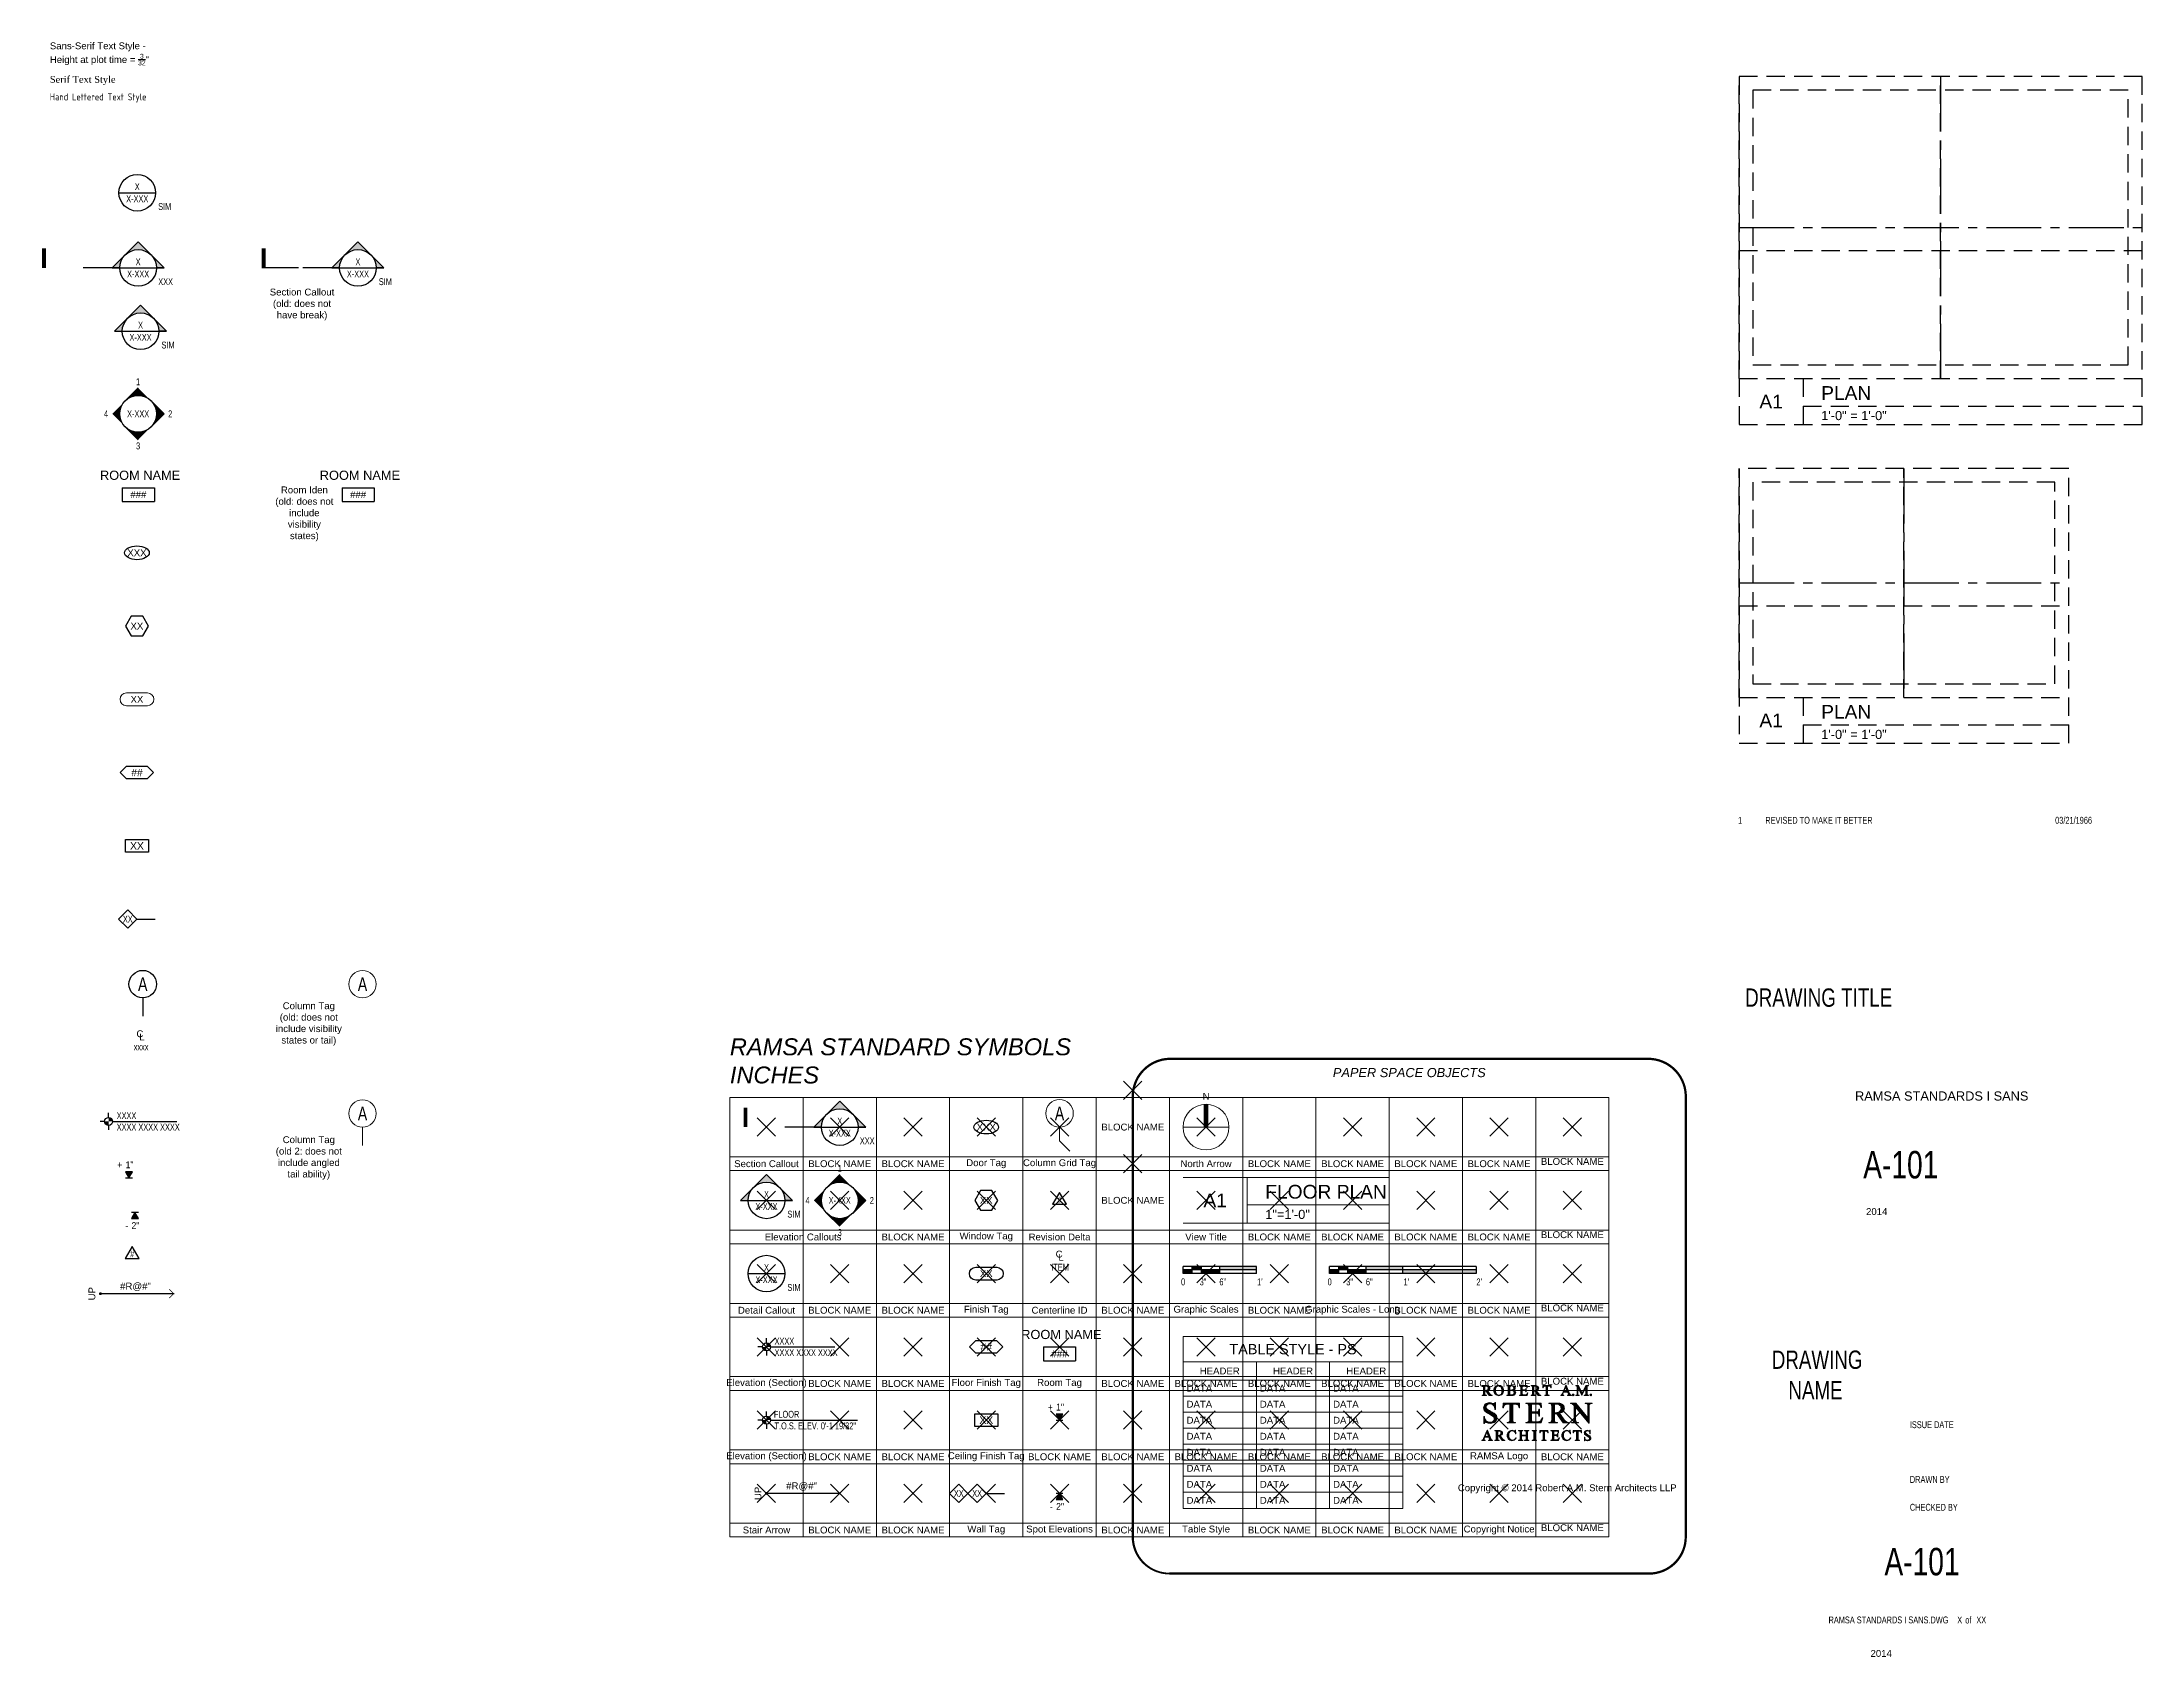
# Model space of a CAD drawing. Header units: inches. Extents: x -9.4 to 19.3, y -1.6 to 20.4.
import ezdxf
from ezdxf.enums import TextEntityAlignment as Align

# ---------------------------------------------------------------- set-up
doc = ezdxf.new("R2010")
doc.units = ezdxf.units.IN
doc.header["$MEASUREMENT"] = 0
doc.header["$PDMODE"] = 3
doc.header["$PDSIZE"] = 0.125
for name, pattern in [('CENTER2', [1.125, 0.75, -0.125, 0.125, -0.125]), ('DASHEDX2', [1.5, 1, -0.5]), ('HIDDEN', [0.375, 0.25, -0.125])]:
    doc.linetypes.add(name, pattern=pattern)
for name, color, linetype in [('A-Anno-Cntr', 1, 'Continuous'), ('A-Anno-Dims', 1, 'Continuous'), ('A-Anno-Iden', 3, 'Continuous'), ('A-Anno-Note', 3, 'Continuous'), ('A-Anno-Revs', 1, 'Continuous'), ('A-Anno-Symb', 3, 'Continuous'), ('A-Area-Iden', 3, 'Continuous'), ('A-Clng-Iden', 3, 'Continuous'), ('A-Door-Iden', 3, 'Continuous'), ('A-Flor-Iden', 3, 'Continuous'), ('A-Glaz-Iden', 3, 'Continuous'), ('A-Wall-Iden', 3, 'Continuous'), ('G-Anno-Box', 6, 'HIDDEN'), ('G-Anno-Text', 2, 'Continuous'), ('G-Anno-©', 3, 'Continuous')]:
    doc.layers.add(name, color=color, linetype=linetype)
for name, color, linetype, lineweight in [('A-Anno-Schd', 3, 'Continuous', 0), ('A-Anno-Ttlb', 3, 'Continuous', 0), ('A-Fnsh-Iden', 3, 'Continuous', 0), ('A-Grid-Iden', 3, 'Continuous', 0), ('G-Anno-North', 3, 'Continuous', 0), ('G-Anno-RAMSA', 5, 'Continuous', 0)]:
    doc.layers.add(name, color=color, linetype=linetype, lineweight=lineweight)
doc.layers.add('G-Anno-Nplt', color=5, linetype='Continuous', lineweight=0, plot=False)
doc.styles.add('Hand-Inch', font='archquik.shx', dxfattribs={"height": 0.09375})
doc.styles.add('Sans', font='swissl.ttf')
doc.styles.add('Sans_Inch', font='swiss.ttf', dxfattribs={"height": 0.09375})
doc.styles.add('SansAttr', font='swisscl.ttf')
doc.styles.add('Serif-Inch', font='times.ttf', dxfattribs={"height": 0.09375})

msp = doc.modelspace()

# ---------------------------------------------------------------- texts
at = {"layer": 'A-Anno-Note', "char_height": 0.09375, "attachment_point": 1}
for s, width, insert, style in [('\\A1;Sans-Serif Text Style - Height at plot time = {\\H0.7x;\\S3/32;}"', 1.60404, (-9.282, 20.4), 'Sans_Inch'), ('Serif Text Style', 1.37195, (-9.282, 19.942), 'Serif-Inch'), ('Hand Lettered Text Style', 1.70351, (-9.282, 19.703), 'Hand-Inch')]:
    msp.add_mtext_dynamic_manual_height_columns(s, width=width, gutter_width=0.469, heights=[0], dxfattribs=dict(at, insert=insert, style=style))
at = {"layer": 'G-Anno-Box', "insert": (9.274, 6.401), "char_height": 0.125, "attachment_point": 2, "style": 'Sans'}
msp.add_mtext_dynamic_manual_height_columns('{\\fSwis721 Lt BT|b0|i1|c0|p34;PAPER SPACE OBJECTS}', width=5.69108, gutter_width=0.896, heights=[0.193], dxfattribs=at)
at = {"layer": 'G-Anno-Nplt', "char_height": 0.0938, "attachment_point": 5, "style": 'Sans'}
for insert in [(5.5, 5.594), (11.5, 5.125), (1.5, 5.094), (2.5, 5.094), (7.5, 5.094), (8.5, 5.094), (9.5, 5.094), (10.5, 5.094), (5.5, 4.594), (2.5, 4.094), (7.5, 4.094), (8.5, 4.094), (9.5, 4.094), (10.5, 4.094), (11.5, 4.125), (11.5, 3.125), (1.5, 3.094), (2.5, 3.094), (5.5, 3.094), (7.5, 3.094), (9.5, 3.094), (10.5, 3.094), (1.5, 2.094), (2.5, 2.094), (5.5, 2.094), (6.5, 2.094), (7.5, 2.094), (8.5, 2.094), (9.5, 2.094), (10.5, 2.094), (11.5, 2.125), (1.5, 1.094), (2.5, 1.094), (4.5, 1.094), (5.5, 1.094), (6.5, 1.094), (7.5, 1.094), (8.5, 1.094), (9.5, 1.094), (11.5, 1.094), (1.5, 0.094), (2.5, 0.094), (5.5, 0.094), (7.5, 0.094), (8.5, 0.094), (9.5, 0.094), (11.5, 0.125)]:
    msp.add_mtext_dynamic_manual_height_columns('BLOCK NAME', width=1, gutter_width=0.469, heights=[0], dxfattribs=dict(at, insert=insert))
at = {"layer": 'G-Anno-Text', "style": 'Sans'}
for s, width, heights, insert, char_height, attachment_point in [('Section Callout (old: does not have break)', 1, [0], (-5.84, 16.822), 0.09375, 5), ('Room Iden (old: does not include visibility states)', 0.81518, [0], (-5.808, 13.965), 0.09375, 5), ('Column Tag (old: does not include visibility states or tail)', 0.93918, [0], (-5.747, 7.002), 0.09375, 5), ('{\\fSwis721 BT|b0|i1|c0|p34;RAMSA STANDARD SYMBOLS INCHES}', 5.39133, [0], (0, 6.187), 0.23077, 7), ('Column Tag (old 2: does not include angled tail ability)', 0.90864, [0], (-5.747, 5.174), 0.09375, 5), ('Column Grid Tag', 1.20767, [0], (4.5, 5.094), 0.09375, 5), ('Section Callout', 1, [0], (0.5, 5.094), 0.09375, 5), ('Door Tag', 1, [0], (3.5, 5.094), 0.0938, 5), ('North Arrow', 1, [0], (6.5, 5.094), 0.09375, 5), ('Elevation Callouts', 1.39408, [0], (1, 4.094), 0.09375, 5), ('Window Tag', 1, [0], (3.5, 4.094), 0.0938, 5), ('Revision Delta', 1, [0], (4.5, 4.094), 0.09375, 5), ('View Title', 1, [0], (6.5, 4.094), 0.0938, 5), ('Finish Tag', 1, [0], (3.5, 3.094), 0.0938, 5), ('Graphic Scales', 1, [0], (6.5, 3.094), 0.09375, 5), ('Graphic Scales - Long', 1.6832, [0], (8.5, 3.094), 0.09375, 5), ('Detail Callout', 1, [0], (0.5, 3.094), 0.09375, 5), ('Centerline ID', 1, [0], (4.5, 3.094), 0.09375, 5), ('Elevation (Section)', 1.2437, [0], (0.5, 2.094), 0.09375, 5), ('Floor Finish Tag', 1, [0], (3.5, 2.094), 0.09375, 5), ('Room Tag', 1, [0], (4.5, 2.094), 0.0938, 5), ('Elevation (Section)', 1.2437, [0], (0.5, 1.094), 0.09375, 5), ('Ceiling Finish Tag', 1.28331, [0], (3.5, 1.094), 0.09375, 5), ('RAMSA Logo', 1, [0.182], (10.5, 1.094), 0.0938, 5), ('Stair Arrow', 1, [0], (0.5, 0.094), 0.09375, 5), ('Wall Tag', 1, [0], (3.5, 0.094), 0.0938, 5), ('Spot Elevations', 1, [0], (4.5, 0.094), 0.09375, 5), ('Table Style', 1, [0], (6.5, 0.094), 0.09375, 5), ('Copyright Notice', 1, [0], (10.5, 0.094), 0.09375, 5)]:
    msp.add_mtext_dynamic_manual_height_columns(s, width=width, gutter_width=0.469, heights=heights, dxfattribs=dict(at, insert=insert, char_height=char_height, attachment_point=attachment_point))

# ---------------------------------------------------------------- blocks, each defined once
blk = doc.blocks.new('*U32')
for points in [[(0, 0.354), (-0.177, 0.177, -0.414214), (0.177, 0.177)], [(-0.177, 0.177), (-0.354, 0), (-0.177, -0.177, -0.198912), (-0.25, 0, -0.198912)], [(0.354, 0), (0.177, 0.177, -0.198912), (0.25, 0, -0.198912), (0.177, -0.177)], [(0.177, -0.177, -0.414214), (-0.177, -0.177), (0, -0.354)]]:
    blk.add_hatch(color=256).paths.add_polyline_path(points)
at = {"color": 0, "linetype": 'ByBlock'}
for p, q in [((0, 0.354), (-0.177, 0.177)), ((0.354, 0), (0.177, 0.177)), ((0.354, 0), (0.177, -0.177)), ((0, -0.354), (-0.177, -0.177))]:
    blk.add_line(p, q, dxfattribs=at)
blk.add_circle((0, 0), 0.25, dxfattribs=at)
at = {"color": 0, "linetype": 'ByBlock', "style": 'SansAttr'}
for tag, p in [('1', (0, 0.438)), ('4', (-0.438, 0)), ('2', (0.438, 0)), ('3', (0, -0.438))]:
    blk.add_attdef(tag, text='', height=0.0938, dxfattribs=at).set_placement(p, align=Align.MIDDLE_CENTER)
blk.add_attdef('SHEET', text='', height=0.0938, dxfattribs=at).set_placement((0, 0), align=Align.MIDDLE)
blk = doc.blocks.new('Door Tag')
blk.add_ellipse((0, 0), major_axis=(-0.168, 0), ratio=0.557411)
at = {"style": 'SansAttr'}
blk.add_attdef('DNUMBER', text='', height=0.0938, dxfattribs=at).set_placement((0, 0), align=Align.MIDDLE)
blk = doc.blocks.new('Window Tag')
blk.add_lwpolyline([(0.156, 0), (0.078, 0.135), (-0.078, 0.135), (-0.156, 0), (-0.078, -0.135), (0.078, -0.135)], close=True)
at = {"style": 'SansAttr'}
blk.add_attdef('TAG', text='', height=0.0938, dxfattribs=at).set_placement((-0.001, 0.001), align=Align.MIDDLE)
blk.add_attdef('REMARKS', (0.149, -0.186), '', height=0.0938, dxfattribs=at)
blk = doc.blocks.new('*U33')
at = {"color": 0, "linetype": 'ByBlock'}
blk.add_lwpolyline([(0.143, -0.088), (-0.143, -0.088, -1), (-0.143, 0.088), (0.143, 0.088, -1)], format="xyb", close=True, dxfattribs=at)
at = {"color": 0, "linetype": 'ByBlock', "style": 'SansAttr'}
blk.add_attdef('FIN_TAG', text='', height=0.0938, dxfattribs=at).set_placement((0, 0), align=Align.MIDDLE)
blk = doc.blocks.new('*U34')
at = {"layer": 'A-Flor-Iden', "color": 0, "linetype": 'ByBlock'}
blk.add_lwpolyline([(0.141, -0.086), (-0.141, -0.086), (-0.227, 0), (-0.141, 0.086), (0.141, 0.086), (0.227, 0)], close=True, dxfattribs=at)
at = {"color": 0, "linetype": 'ByBlock', "style": 'SansAttr'}
blk.add_attdef('FLR_FIN_TAG', text='', height=0.0938, dxfattribs=at).set_placement((0, 0), align=Align.MIDDLE)
blk = doc.blocks.new('*U35')
at = {"layer": 'A-Clng-Iden', "color": 0, "linetype": 'ByBlock'}
blk.add_lwpolyline([(0.156, -0.086), (-0.156, -0.086), (-0.156, 0), (-0.156, 0.086), (0.156, 0.086), (0.156, 0)], close=True, dxfattribs=at)
at = {"color": 0, "linetype": 'ByBlock', "style": 'SansAttr'}
blk.add_attdef('CLG_TAG', text='', height=0.0938, dxfattribs=at).set_placement((0, 0), align=Align.MIDDLE)
blk = doc.blocks.new('*U42')
blk.add_line((0, 0), (0.25, 0))
for points in [[(-0.375, -0.125), (-0.25, 0), (-0.375, 0.125), (-0.5, 0)], [(-0.125, -0.125), (0, 0), (-0.125, 0.125), (-0.25, 0)]]:
    blk.add_lwpolyline(points, close=True)
at = {"style": 'SansAttr'}
for tag, p in [('TYP_MINOR', (-0.375, 0)), ('TYP_MAJOR', (-0.125, 0))]:
    blk.add_attdef(tag, text='', height=0.0938, dxfattribs=at).set_placement(p, align=Align.MIDDLE)
blk = doc.blocks.new('*U73')
at = {"color": 0, "style": 'Sans'}
for s, p in [('C', (-0.006, 0.267)), ('L', (0.022, 0.223))]:
    blk.add_text(s, height=0.0938, dxfattribs=at).set_placement(p, align=Align.MIDDLE)
at = {"color": 0, "style": 'SansAttr'}
blk.add_attdef('CENTERLINE_ID', text='', height=0.0938, dxfattribs=at).set_placement((0, 0.135), align=Align.TOP_CENTER)
blk = doc.blocks.new('*U55')
at = {"color": 0}
blk.add_line((1.008, 0), (0, 0), dxfattribs=at)
at = {"color": 0, "const_width": 0.0195}
blk.add_lwpolyline([(-0.01, 0, 1), (0.01, 0, 1)], format="xyb", close=True, dxfattribs=at)
at = {"color": 0, "const_width": 0.0117}
blk.add_lwpolyline([(0.939, 0.061), (1, 0), (0.939, -0.061)], dxfattribs=at)
at = {"color": 0, "insert": (-0.116, 0), "char_height": 0.0938, "width": 0.09636, "attachment_point": 5, "rotation": 90, "style": 'Sans'}
blk.add_mtext('UP', dxfattribs=at)
at = {"color": 0, "style": 'Sans'}
blk.add_attdef('RISERS', text='', height=0.0938, dxfattribs=at).set_placement((0.479, 0.097), align=Align.MIDDLE)
blk = doc.blocks.new('*U38')
for p, q in [((0, 0.625), (2.813, 0.625)), ((0.875, 0.625), (0.875, 0)), ((0, 0), (2.813, 0)), ((0.875, 0.25), (2.813, 0.25))]:
    blk.add_line(p, q)
at = {"style": 'Sans'}
blk.add_attdef('A1', text='', height=0.187, dxfattribs=at).set_placement((0.437, 0.312), align=Align.MIDDLE_CENTER)
for tag, p, height in [('DRAWING', (1.121, 0.336), 0.187), ('SCALE', (1.121, 0.059), 0.125)]:
    blk.add_attdef(tag, p, '', height=height, dxfattribs=at)
blk = doc.blocks.new('*U37')
at = {"color": 0, "linetype": 'ByBlock', "lineweight": -2}
blk.add_lwpolyline([(0, -0.313, 0, 0, 0), (0, 0, 0.0625, 0.0625, 0), (0, 0.312, 0.0391, 0.0391, 0)], format="xyseb", dxfattribs=at)
blk.add_lwpolyline([(-0.313, 0), (0.312, 0)], dxfattribs=at)
blk.add_circle((0, 0), 0.312, dxfattribs=at)
at = {"color": 0, "linetype": 'ByBlock', "lineweight": -2, "style": 'Sans', "flags": 8}
blk.add_attdef('NORTH', text='', height=0.0938, dxfattribs=at).set_placement((0, 0.42), align=Align.MIDDLE_CENTER)
blk = doc.blocks.new('*U58')
at = {"linetype": 'ByBlock', "lineweight": -2}
for points in [[(0, 0.05), (0, 0), (0.125, 0), (0.125, 0.05)], [(0.25, 0.05), (0.25, 0.099), (0.125, 0.099), (0.125, 0.05)], [(0.5, 0), (0.5, 0.05), (0.25, 0.05), (0.25, 0)], [(0.5, 0.099), (0.5, 0.05), (1, 0.05), (1, 0.099)]]:
    blk.add_hatch(color=0, dxfattribs=at).paths.add_polyline_path(points)
at = {"color": 0, "linetype": 'ByBlock', "lineweight": -2}
for p, q in [((1, 0.099), (0, 0.099)), ((0, 0), (0, 0.099)), ((1, 0.05), (0, 0.05)), ((1, 0), (0, 0)), ((0.125, 0), (0.125, 0.099)), ((0.25, 0), (0.25, 0.099)), ((0.5, 0), (0.5, 0.099)), ((0.5, 0), (0.5, 0.099)), ((1, 0), (1, 0.099))]:
    blk.add_line(p, q, dxfattribs=at)
at = {"color": 0, "insert": (0, -0.113), "char_height": 0.0938, "width": 0.14021, "attachment_point": 5, "style": 'SansAttr'}
blk.add_mtext('\\A1;0', dxfattribs=at)
at = {"char_height": 0.0938, "attachment_point": 5, "style": 'SansAttr'}
for s, width, insert in [('\\A1;3"', 0.16179, (0.272, -0.113)), ('6"', 0.14238, (0.541, -0.113)), ("1'", 0.14238, (1.047, -0.113))]:
    blk.add_mtext_dynamic_manual_height_columns(s, width=width, gutter_width=0.469, heights=[0], dxfattribs=dict(at, insert=insert))
blk = doc.blocks.new('*U54')
at = {"linetype": 'ByBlock', "lineweight": -2}
for points in [[(0, 0.05), (0, 0), (0.125, 0), (0.125, 0.05)], [(0.25, 0.05), (0.25, 0.099), (0.125, 0.099), (0.125, 0.05)], [(0.5, 0), (0.5, 0.05), (0.25, 0.05), (0.25, 0)], [(0.5, 0.099), (0.5, 0.05), (1, 0.05), (1, 0.099)]]:
    blk.add_hatch(color=0, dxfattribs=at).paths.add_polyline_path(points)
blk.add_hatch(color=256).paths.add_polyline_path([(2, 0.05), (1, 0.05), (1, 0), (2, 0)])
at = {"color": 0, "linetype": 'ByBlock', "lineweight": -2}
for p, q in [((2, 0.099), (0, 0.099)), ((0, 0), (0, 0.099)), ((2, 0.05), (0, 0.05)), ((2, 0), (0, 0)), ((0.125, 0), (0.125, 0.099)), ((0.25, 0), (0.25, 0.099)), ((0.5, 0), (0.5, 0.099)), ((0.5, 0), (0.5, 0.099)), ((1, 0), (1, 0.099))]:
    blk.add_line(p, q, dxfattribs=at)
blk.add_line((2, 0.099), (2, 0))
at = {"color": 0, "insert": (0, -0.113), "char_height": 0.0938, "width": 0.14021, "attachment_point": 5, "style": 'SansAttr'}
blk.add_mtext('\\A1;0', dxfattribs=at)
at = {"char_height": 0.0938, "attachment_point": 5, "style": 'SansAttr'}
for s, width, insert in [('\\A1;3"', 0.16179, (0.272, -0.113)), ('6"', 0.14238, (0.541, -0.113)), ("1'", 0.14238, (1.047, -0.113)), ("2'", 0.14238, (2.041, -0.113))]:
    blk.add_mtext_dynamic_manual_height_columns(s, width=width, gutter_width=0.469, heights=[0], dxfattribs=dict(at, insert=insert))
blk = doc.blocks.new('Spot Elevation Above')
at = {"linetype": 'ByBlock'}
blk.add_hatch(color=0, dxfattribs=at).paths.add_polyline_path([(0, 0), (0.047, 0.081), (-0.047, 0.081)])
at = {"color": 0, "linetype": 'ByBlock'}
blk.add_line((-0.047, 0), (0.047, 0), dxfattribs=at)
blk.add_lwpolyline([(0, 0), (0.047, 0.081), (-0.047, 0.081)], close=True, dxfattribs=at)
at = {"color": 0, "linetype": 'ByBlock', "style": 'SansAttr'}
blk.add_attdef('PREFIX', text='', height=0.0938, dxfattribs=at).set_placement((-0.091, 0.132), align=Align.RIGHT)
for tag, p in [('ELEVATION', (-0.047, 0.132)), ('SUFFIX', (0.12, 0))]:
    blk.add_attdef(tag, p, '', height=0.0938, dxfattribs=at)
blk = doc.blocks.new('Spot Elevation Below')
at = {"linetype": 'ByBlock'}
blk.add_hatch(color=0, dxfattribs=at).paths.add_polyline_path([(0, 0), (-0.047, -0.081), (0.047, -0.081)])
at = {"color": 0, "linetype": 'ByBlock'}
blk.add_line((0.047, 0), (-0.047, 0), dxfattribs=at)
blk.add_line((0.047, 0), (-0.047, 0))
blk.add_lwpolyline([(0, 0), (-0.047, -0.081), (0.047, -0.081)], close=True, dxfattribs=at)
at = {"color": 0, "linetype": 'ByBlock', "style": 'SansAttr'}
blk.add_attdef('PREFIX', text='', height=0.0938, dxfattribs=at).set_placement((-0.091, -0.226), align=Align.RIGHT)
for tag, p in [('SUFFIX', (-0.047, -0.357)), ('ELEVATION', (-0.047, -0.226))]:
    blk.add_attdef(tag, p, '', height=0.0938, dxfattribs=at)
blk = doc.blocks.new('*U23')
h = blk.add_hatch(color=0)
edge = h.paths.add_edge_path()
edge.add_spline(control_points=[(0.054, 0.904), (0.055, 0.904), (0.057, 0.904), (0.058, 0.903), (0.059, 0.903), (0.061, 0.903), (0.062, 0.903), (0.065, 0.903), (0.068, 0.903), (0.073, 0.904)], knot_values=[2, 2, 2, 2, 3, 3, 3, 4, 4, 4, 5, 5, 5, 5], degree=3, periodic=0)
edge.add_spline(control_points=[(0.073, 0.904), (0.073, 0.904), (0.134, 0.819), (0.134, 0.819)], knot_values=[1.00001, 1.00001, 1.00001, 1.00001, 1.999982, 1.999982, 1.999982, 1.999982], degree=3, periodic=0)
edge.add_spline(control_points=[(0.134, 0.819), (0.134, 0.819), (0.183, 0.819), (0.183, 0.819)], knot_values=[0.000018, 0.000018, 0.000018, 0.000018, 0.99999, 0.99999, 0.99999, 0.99999], degree=3, periodic=0)
edge.add_spline(control_points=[(0.183, 0.819), (0.183, 0.819), (0.183, 0.824), (0.183, 0.824)], knot_values=[29.000065, 29.000065, 29.000065, 29.000065, 29.999982, 29.999982, 29.999982, 29.999982], degree=3, periodic=0)
edge.add_spline(control_points=[(0.183, 0.824), (0.173, 0.825), (0.165, 0.828), (0.159, 0.832)], knot_values=[28, 28, 28, 28, 29, 29, 29, 29], degree=3, periodic=0)
edge.add_spline(control_points=[(0.159, 0.832), (0.152, 0.835), (0.145, 0.843), (0.137, 0.855)], knot_values=[27, 27, 27, 27, 28, 28, 28, 28], degree=3, periodic=0)
edge.add_spline(control_points=[(0.137, 0.855), (0.137, 0.855), (0.099, 0.907), (0.099, 0.907)], knot_values=[26.000021, 26.000021, 26.000021, 26.000021, 27, 27, 27, 27], degree=3, periodic=0)
edge.add_spline(control_points=[(0.099, 0.907), (0.114, 0.91), (0.126, 0.916), (0.133, 0.924)], knot_values=[25, 25, 25, 25, 26, 26, 26, 26], degree=3, periodic=0)
edge.add_spline(control_points=[(0.133, 0.924), (0.14, 0.933), (0.144, 0.942), (0.144, 0.953)], knot_values=[24, 24, 24, 24, 25, 25, 25, 25], degree=3, periodic=0)
edge.add_spline(control_points=[(0.144, 0.953), (0.144, 0.964), (0.14, 0.973), (0.134, 0.98)], knot_values=[23, 23, 23, 23, 24, 24, 24, 24], degree=3, periodic=0)
edge.add_spline(control_points=[(0.134, 0.98), (0.128, 0.988), (0.12, 0.993), (0.111, 0.996)], knot_values=[22, 22, 22, 22, 23, 23, 23, 23], degree=3, periodic=0)
edge.add_spline(control_points=[(0.111, 0.996), (0.102, 0.999), (0.088, 1), (0.068, 1)], knot_values=[21, 21, 21, 21, 22, 22, 22, 22], degree=3, periodic=0)
edge.add_spline(control_points=[(0.068, 1), (0.068, 1), (0.002, 1), (0.002, 1)], knot_values=[20.000018, 20.000018, 20.000018, 20.000018, 21, 21, 21, 21], degree=3, periodic=0)
edge.add_spline(control_points=[(0.002, 1), (0.002, 1), (0.002, 0.995), (0.002, 0.995)], knot_values=[19.000036, 19.000036, 19.000036, 19.000036, 19.999982, 19.999982, 19.999982, 19.999982], degree=3, periodic=0)
edge.add_spline(control_points=[(0.002, 0.995), (0.002, 0.995), (0.009, 0.995), (0.009, 0.995)], knot_values=[18, 18, 18, 18, 18.999964, 18.999964, 18.999964, 18.999964], degree=3, periodic=0)
edge.add_spline(control_points=[(0.009, 0.995), (0.016, 0.995), (0.021, 0.993), (0.025, 0.989)], knot_values=[17, 17, 17, 17, 18, 18, 18, 18], degree=3, periodic=0)
edge.add_spline(control_points=[(0.025, 0.989), (0.027, 0.986), (0.028, 0.979), (0.028, 0.968)], knot_values=[16, 16, 16, 16, 17, 17, 17, 17], degree=3, periodic=0)
edge.add_spline(control_points=[(0.028, 0.968), (0.028, 0.968), (0.028, 0.851), (0.028, 0.851)], knot_values=[15, 15, 15, 15, 16, 16, 16, 16], degree=3, periodic=0)
edge.add_spline(control_points=[(0.028, 0.851), (0.028, 0.841), (0.028, 0.834), (0.026, 0.831)], knot_values=[14, 14, 14, 14, 15, 15, 15, 15], degree=3, periodic=0)
edge.add_spline(control_points=[(0.026, 0.831), (0.022, 0.827), (0.017, 0.824), (0.009, 0.824)], knot_values=[13, 13, 13, 13, 14, 14, 14, 14], degree=3, periodic=0)
edge.add_spline(control_points=[(0.009, 0.824), (0.009, 0.824), (0.002, 0.824), (0.002, 0.824)], knot_values=[12.000036, 12.000036, 12.000036, 12.000036, 13, 13, 13, 13], degree=3, periodic=0)
edge.add_spline(control_points=[(0.002, 0.824), (0.002, 0.824), (0.002, 0.819), (0.002, 0.819)], knot_values=[11.000018, 11.000018, 11.000018, 11.000018, 11.999964, 11.999964, 11.999964, 11.999964], degree=3, periodic=0)
edge.add_spline(control_points=[(0.002, 0.819), (0.002, 0.819), (0.08, 0.819), (0.08, 0.819)], knot_values=[10.000018, 10.000018, 10.000018, 10.000018, 10.999982, 10.999982, 10.999982, 10.999982], degree=3, periodic=0)
edge.add_spline(control_points=[(0.08, 0.819), (0.08, 0.819), (0.08, 0.824), (0.08, 0.824)], knot_values=[9.000036, 9.000036, 9.000036, 9.000036, 9.999982, 9.999982, 9.999982, 9.999982], degree=3, periodic=0)
edge.add_spline(control_points=[(0.08, 0.824), (0.08, 0.824), (0.073, 0.824), (0.073, 0.824)], knot_values=[8, 8, 8, 8, 8.999964, 8.999964, 8.999964, 8.999964], degree=3, periodic=0)
edge.add_spline(control_points=[(0.073, 0.824), (0.066, 0.824), (0.061, 0.826), (0.058, 0.83)], knot_values=[7, 7, 7, 7, 8, 8, 8, 8], degree=3, periodic=0)
edge.add_spline(control_points=[(0.058, 0.83), (0.055, 0.833), (0.054, 0.84), (0.054, 0.851)], knot_values=[6, 6, 6, 6, 7, 7, 7, 7], degree=3, periodic=0)
edge.add_spline(control_points=[(0.054, 0.851), (0.054, 0.851), (0.054, 0.904), (0.054, 0.904)], knot_values=[5.000018, 5.000018, 5.000018, 5.000018, 6, 6, 6, 6], degree=3, periodic=0)
edge.add_spline(control_points=[(0.054, 0.904), (0.054, 0.904), (0.054, 0.904), (0.054, 0.904)], knot_values=[5, 5, 5, 5, 5.000018, 5.000018, 5.000018, 5.000018], degree=3, periodic=0)
edge = h.paths.add_edge_path(flags=16)
edge.add_spline(control_points=[(0.054, 0.912), (0.054, 0.912), (0.054, 0.987), (0.054, 0.987)], knot_values=[7.000018, 7.000018, 7.000018, 7.000018, 7.999982, 7.999982, 7.999982, 7.999982], degree=3, periodic=0)
edge.add_spline(control_points=[(0.054, 0.987), (0.054, 0.987), (0.054, 0.987), (0.054, 0.987)], knot_values=[7, 7, 7, 7, 7.000018, 7.000018, 7.000018, 7.000018], degree=3, periodic=0)
edge.add_spline(control_points=[(0.054, 0.987), (0.063, 0.989), (0.07, 0.99), (0.075, 0.99)], knot_values=[6, 6, 6, 6, 7, 7, 7, 7], degree=3, periodic=0)
edge.add_spline(control_points=[(0.075, 0.99), (0.086, 0.99), (0.096, 0.986), (0.103, 0.979), (0.11, 0.972), (0.113, 0.963), (0.113, 0.952)], knot_values=[4, 4, 4, 4, 5, 5, 5, 6, 6, 6, 6], degree=3, periodic=0)
edge.add_spline(control_points=[(0.113, 0.952), (0.113, 0.94), (0.109, 0.931), (0.1, 0.923)], knot_values=[3, 3, 3, 3, 4, 4, 4, 4], degree=3, periodic=0)
edge.add_spline(control_points=[(0.1, 0.923), (0.091, 0.916), (0.079, 0.912), (0.061, 0.912), (0.061, 0.912), (0.06, 0.912), (0.058, 0.912), (0.057, 0.912), (0.056, 0.912), (0.054, 0.912)], knot_values=[0, 0, 0, 0, 1, 1, 1, 2, 2, 2, 3, 3, 3, 3], degree=3, periodic=0)
h = blk.add_hatch(color=0)
edge = h.paths.add_edge_path()
edge.add_spline(control_points=[(0.394, 0.911), (0.394, 0.937), (0.385, 0.959), (0.368, 0.977), (0.351, 0.995), (0.331, 1.004), (0.307, 1.004)], knot_values=[0, 0, 0, 0, 1, 1, 1, 2, 2, 2, 2], degree=3, periodic=0)
edge.add_spline(control_points=[(0.307, 1.004), (0.284, 1.004), (0.263, 0.996), (0.246, 0.98)], knot_values=[7, 7, 7, 7, 8, 8, 8, 8], degree=3, periodic=0)
edge.add_spline(control_points=[(0.246, 0.98), (0.227, 0.962), (0.217, 0.939), (0.217, 0.91)], knot_values=[6, 6, 6, 6, 7, 7, 7, 7], degree=3, periodic=0)
edge.add_spline(control_points=[(0.217, 0.91), (0.217, 0.882), (0.226, 0.859), (0.243, 0.842)], knot_values=[5, 5, 5, 5, 6, 6, 6, 6], degree=3, periodic=0)
edge.add_spline(control_points=[(0.243, 0.842), (0.259, 0.824), (0.28, 0.815), (0.305, 0.815)], knot_values=[4, 4, 4, 4, 5, 5, 5, 5], degree=3, periodic=0)
edge.add_spline(control_points=[(0.305, 0.815), (0.33, 0.815), (0.351, 0.824), (0.368, 0.842)], knot_values=[3, 3, 3, 3, 4, 4, 4, 4], degree=3, periodic=0)
edge.add_spline(control_points=[(0.368, 0.842), (0.385, 0.86), (0.394, 0.883), (0.394, 0.911)], knot_values=[2, 2, 2, 2, 3, 3, 3, 3], degree=3, periodic=0)
edge = h.paths.add_edge_path(flags=16)
edge.add_spline(control_points=[(0.345, 0.976), (0.357, 0.961), (0.363, 0.938), (0.363, 0.907)], knot_values=[6, 6, 6, 6, 7, 7, 7, 7], degree=3, periodic=0)
edge.add_spline(control_points=[(0.363, 0.907), (0.363, 0.879), (0.358, 0.858), (0.347, 0.845), (0.336, 0.831), (0.322, 0.825), (0.305, 0.825)], knot_values=[4, 4, 4, 4, 5, 5, 5, 6, 6, 6, 6], degree=3, periodic=0)
edge.add_spline(control_points=[(0.305, 0.825), (0.289, 0.825), (0.276, 0.831), (0.267, 0.843)], knot_values=[3, 3, 3, 3, 4, 4, 4, 4], degree=3, periodic=0)
edge.add_spline(control_points=[(0.267, 0.843), (0.254, 0.859), (0.248, 0.881), (0.248, 0.911)], knot_values=[2, 2, 2, 2, 3, 3, 3, 3], degree=3, periodic=0)
edge.add_spline(control_points=[(0.248, 0.911), (0.248, 0.94), (0.254, 0.961), (0.266, 0.976)], knot_values=[1, 1, 1, 1, 2, 2, 2, 2], degree=3, periodic=0)
edge.add_spline(control_points=[(0.266, 0.976), (0.276, 0.988), (0.289, 0.994), (0.305, 0.994)], knot_values=[0, 0, 0, 0, 1, 1, 1, 1], degree=3, periodic=0)
edge.add_spline(control_points=[(0.305, 0.994), (0.322, 0.994), (0.335, 0.988), (0.345, 0.976)], knot_values=[7, 7, 7, 7, 8, 8, 8, 8], degree=3, periodic=0)
h = blk.add_hatch(color=0)
edge = h.paths.add_edge_path(flags=16)
edge.add_spline(control_points=[(0.505, 0.906), (0.505, 0.906), (0.505, 0.832), (0.505, 0.832)], knot_values=[8, 8, 8, 8, 9, 9, 9, 9], degree=3, periodic=0)
edge.add_spline(control_points=[(0.505, 0.832), (0.515, 0.83), (0.525, 0.829), (0.535, 0.829), (0.551, 0.829), (0.564, 0.832), (0.572, 0.84)], knot_values=[0, 0, 0, 0, 1, 1, 1, 2, 2, 2, 2], degree=3, periodic=0)
edge.add_spline(control_points=[(0.572, 0.84), (0.581, 0.847), (0.585, 0.856), (0.585, 0.866), (0.585, 0.873), (0.583, 0.88), (0.579, 0.887)], knot_values=[2, 2, 2, 2, 3, 3, 3, 4, 4, 4, 4], degree=3, periodic=0)
edge.add_spline(control_points=[(0.579, 0.887), (0.575, 0.893), (0.569, 0.898), (0.56, 0.902), (0.552, 0.906), (0.541, 0.908), (0.528, 0.908), (0.523, 0.908), (0.518, 0.907), (0.514, 0.907), (0.51, 0.907), (0.507, 0.907), (0.505, 0.906)], knot_values=[4, 4, 4, 4, 5, 5, 5, 6, 6, 6, 7, 7, 7, 8, 8, 8, 8], degree=3, periodic=0)
edge = h.paths.add_edge_path(flags=16)
edge.add_spline(control_points=[(0.505, 0.988), (0.505, 0.988), (0.505, 0.919), (0.505, 0.919)], knot_values=[8, 8, 8, 8, 9, 9, 9, 9], degree=3, periodic=0)
edge.add_spline(control_points=[(0.505, 0.919), (0.508, 0.918), (0.512, 0.918), (0.516, 0.918), (0.52, 0.917), (0.525, 0.917), (0.53, 0.917), (0.543, 0.917), (0.552, 0.919), (0.559, 0.921), (0.566, 0.924), (0.571, 0.928), (0.574, 0.934), (0.577, 0.94), (0.579, 0.946), (0.579, 0.953), (0.579, 0.964), (0.575, 0.973), (0.566, 0.98), (0.558, 0.987), (0.545, 0.991), (0.529, 0.991), (0.52, 0.991), (0.512, 0.99), (0.505, 0.988)], knot_values=[0, 0, 0, 0, 1, 1, 1, 2, 2, 2, 3, 3, 3, 4, 4, 4, 5, 5, 5, 6, 6, 6, 7, 7, 7, 8, 8, 8, 8], degree=3, periodic=0)
edge = h.paths.add_edge_path()
edge.add_spline(control_points=[(0.596, 0.98), (0.603, 0.972), (0.607, 0.962), (0.607, 0.952), (0.607, 0.943), (0.604, 0.935), (0.599, 0.928), (0.593, 0.92), (0.585, 0.915), (0.574, 0.912)], knot_values=[18, 18, 18, 18, 19, 19, 19, 20, 20, 20, 21, 21, 21, 21], degree=3, periodic=0)
edge.add_spline(control_points=[(0.574, 0.912), (0.587, 0.909), (0.596, 0.905), (0.603, 0.899)], knot_values=[0, 0, 0, 0, 1, 1, 1, 1], degree=3, periodic=0)
edge.add_spline(control_points=[(0.603, 0.899), (0.611, 0.891), (0.615, 0.881), (0.615, 0.869), (0.615, 0.86), (0.613, 0.851), (0.607, 0.843)], knot_values=[1, 1, 1, 1, 2, 2, 2, 3, 3, 3, 3], degree=3, periodic=0)
edge.add_spline(control_points=[(0.607, 0.843), (0.601, 0.835), (0.593, 0.829), (0.584, 0.825), (0.574, 0.821), (0.559, 0.819), (0.538, 0.819)], knot_values=[3, 3, 3, 3, 4, 4, 4, 5, 5, 5, 5], degree=3, periodic=0)
edge.add_spline(control_points=[(0.538, 0.819), (0.538, 0.819), (0.453, 0.819), (0.453, 0.819)], knot_values=[5, 5, 5, 5, 6, 6, 6, 6], degree=3, periodic=0)
edge.add_spline(control_points=[(0.453, 0.819), (0.453, 0.819), (0.453, 0.824), (0.453, 0.824)], knot_values=[6, 6, 6, 6, 7, 7, 7, 7], degree=3, periodic=0)
edge.add_spline(control_points=[(0.453, 0.824), (0.453, 0.824), (0.46, 0.824), (0.46, 0.824)], knot_values=[7, 7, 7, 7, 8, 8, 8, 8], degree=3, periodic=0)
edge.add_spline(control_points=[(0.46, 0.824), (0.467, 0.824), (0.473, 0.826), (0.476, 0.831)], knot_values=[8, 8, 8, 8, 9, 9, 9, 9], degree=3, periodic=0)
edge.add_spline(control_points=[(0.476, 0.831), (0.478, 0.834), (0.479, 0.841), (0.479, 0.851)], knot_values=[9, 9, 9, 9, 10, 10, 10, 10], degree=3, periodic=0)
edge.add_spline(control_points=[(0.479, 0.851), (0.479, 0.851), (0.479, 0.968), (0.479, 0.968)], knot_values=[10, 10, 10, 10, 11, 11, 11, 11], degree=3, periodic=0)
edge.add_spline(control_points=[(0.479, 0.968), (0.479, 0.979), (0.478, 0.986), (0.475, 0.989)], knot_values=[11, 11, 11, 11, 12, 12, 12, 12], degree=3, periodic=0)
edge.add_spline(control_points=[(0.475, 0.989), (0.472, 0.993), (0.467, 0.995), (0.46, 0.995)], knot_values=[12, 12, 12, 12, 13, 13, 13, 13], degree=3, periodic=0)
edge.add_spline(control_points=[(0.46, 0.995), (0.46, 0.995), (0.453, 0.995), (0.453, 0.995)], knot_values=[13, 13, 13, 13, 14, 14, 14, 14], degree=3, periodic=0)
edge.add_spline(control_points=[(0.453, 0.995), (0.453, 0.995), (0.453, 1), (0.453, 1)], knot_values=[14, 14, 14, 14, 15, 15, 15, 15], degree=3, periodic=0)
edge.add_spline(control_points=[(0.453, 1), (0.453, 1), (0.531, 1), (0.531, 1)], knot_values=[15, 15, 15, 15, 16, 16, 16, 16], degree=3, periodic=0)
edge.add_spline(control_points=[(0.531, 1), (0.546, 1), (0.557, 0.999), (0.566, 0.997)], knot_values=[16, 16, 16, 16, 17, 17, 17, 17], degree=3, periodic=0)
edge.add_spline(control_points=[(0.566, 0.997), (0.579, 0.994), (0.589, 0.988), (0.596, 0.98)], knot_values=[17, 17, 17, 17, 18, 18, 18, 18], degree=3, periodic=0)
h = blk.add_hatch(color=0)
edge = h.paths.add_edge_path()
edge.add_spline(control_points=[(0.783, 0.99), (0.783, 0.99), (0.734, 0.99), (0.734, 0.99)], knot_values=[38, 38, 38, 38, 39, 39, 39, 39], degree=3, periodic=0)
edge.add_spline(control_points=[(0.734, 0.99), (0.734, 0.99), (0.734, 0.919), (0.734, 0.919)], knot_values=[0, 0, 0, 0, 1, 1, 1, 1], degree=3, periodic=0)
edge.add_spline(control_points=[(0.734, 0.919), (0.734, 0.919), (0.773, 0.919), (0.773, 0.919)], knot_values=[1, 1, 1, 1, 2, 2, 2, 2], degree=3, periodic=0)
edge.add_spline(control_points=[(0.773, 0.919), (0.783, 0.919), (0.79, 0.92), (0.794, 0.924)], knot_values=[2, 2, 2, 2, 3, 3, 3, 3], degree=3, periodic=0)
edge.add_spline(control_points=[(0.794, 0.924), (0.798, 0.928), (0.801, 0.935), (0.801, 0.945)], knot_values=[3, 3, 3, 3, 4, 4, 4, 4], degree=3, periodic=0)
edge.add_spline(control_points=[(0.801, 0.945), (0.801, 0.945), (0.806, 0.945), (0.806, 0.945)], knot_values=[4, 4, 4, 4, 5, 5, 5, 5], degree=3, periodic=0)
edge.add_spline(control_points=[(0.806, 0.945), (0.806, 0.945), (0.806, 0.882), (0.806, 0.882)], knot_values=[5, 5, 5, 5, 6, 6, 6, 6], degree=3, periodic=0)
edge.add_spline(control_points=[(0.806, 0.882), (0.806, 0.882), (0.801, 0.882), (0.801, 0.882)], knot_values=[6, 6, 6, 6, 7, 7, 7, 7], degree=3, periodic=0)
edge.add_spline(control_points=[(0.801, 0.882), (0.8, 0.891), (0.799, 0.896), (0.798, 0.899)], knot_values=[7, 7, 7, 7, 8, 8, 8, 8], degree=3, periodic=0)
edge.add_spline(control_points=[(0.798, 0.899), (0.796, 0.902), (0.793, 0.905), (0.79, 0.906), (0.786, 0.908), (0.781, 0.909), (0.773, 0.909)], knot_values=[8, 8, 8, 8, 9, 9, 9, 10, 10, 10, 10], degree=3, periodic=0)
edge.add_spline(control_points=[(0.773, 0.909), (0.773, 0.909), (0.734, 0.909), (0.734, 0.909)], knot_values=[10, 10, 10, 10, 11, 11, 11, 11], degree=3, periodic=0)
edge.add_spline(control_points=[(0.734, 0.909), (0.734, 0.909), (0.734, 0.849), (0.734, 0.849)], knot_values=[11, 11, 11, 11, 12, 12, 12, 12], degree=3, periodic=0)
edge.add_spline(control_points=[(0.734, 0.849), (0.734, 0.841), (0.734, 0.836), (0.735, 0.835), (0.736, 0.833), (0.737, 0.832), (0.739, 0.831), (0.74, 0.83), (0.744, 0.829), (0.749, 0.829)], knot_values=[12, 12, 12, 12, 13, 13, 13, 14, 14, 14, 15, 15, 15, 15], degree=3, periodic=0)
edge.add_spline(control_points=[(0.749, 0.829), (0.749, 0.829), (0.779, 0.829), (0.779, 0.829)], knot_values=[15, 15, 15, 15, 16, 16, 16, 16], degree=3, periodic=0)
edge.add_spline(control_points=[(0.779, 0.829), (0.789, 0.829), (0.797, 0.83), (0.801, 0.831)], knot_values=[16, 16, 16, 16, 17, 17, 17, 17], degree=3, periodic=0)
edge.add_spline(control_points=[(0.801, 0.831), (0.806, 0.833), (0.81, 0.835), (0.814, 0.84)], knot_values=[17, 17, 17, 17, 18, 18, 18, 18], degree=3, periodic=0)
edge.add_spline(control_points=[(0.814, 0.84), (0.82, 0.845), (0.826, 0.853), (0.831, 0.865)], knot_values=[18, 18, 18, 18, 19, 19, 19, 19], degree=3, periodic=0)
edge.add_spline(control_points=[(0.831, 0.865), (0.831, 0.865), (0.837, 0.865), (0.837, 0.865)], knot_values=[19, 19, 19, 19, 20, 20, 20, 20], degree=3, periodic=0)
edge.add_spline(control_points=[(0.837, 0.865), (0.837, 0.865), (0.821, 0.819), (0.821, 0.819)], knot_values=[20, 20, 20, 20, 21, 21, 21, 21], degree=3, periodic=0)
edge.add_spline(control_points=[(0.821, 0.819), (0.821, 0.819), (0.682, 0.819), (0.682, 0.819)], knot_values=[21, 21, 21, 21, 22, 22, 22, 22], degree=3, periodic=0)
edge.add_spline(control_points=[(0.682, 0.819), (0.682, 0.819), (0.682, 0.824), (0.682, 0.824)], knot_values=[22, 22, 22, 22, 23, 23, 23, 23], degree=3, periodic=0)
edge.add_spline(control_points=[(0.682, 0.824), (0.682, 0.824), (0.689, 0.824), (0.689, 0.824)], knot_values=[23, 23, 23, 23, 24, 24, 24, 24], degree=3, periodic=0)
edge.add_spline(control_points=[(0.689, 0.824), (0.693, 0.824), (0.697, 0.825), (0.701, 0.827)], knot_values=[24, 24, 24, 24, 25, 25, 25, 25], degree=3, periodic=0)
edge.add_spline(control_points=[(0.701, 0.827), (0.704, 0.829), (0.706, 0.831), (0.707, 0.834)], knot_values=[25, 25, 25, 25, 26, 26, 26, 26], degree=3, periodic=0)
edge.add_spline(control_points=[(0.707, 0.834), (0.708, 0.836), (0.708, 0.842), (0.708, 0.851)], knot_values=[26, 26, 26, 26, 27, 27, 27, 27], degree=3, periodic=0)
edge.add_spline(control_points=[(0.708, 0.851), (0.708, 0.851), (0.708, 0.968), (0.708, 0.968)], knot_values=[27, 27, 27, 27, 28, 28, 28, 28], degree=3, periodic=0)
edge.add_spline(control_points=[(0.708, 0.968), (0.708, 0.98), (0.707, 0.987), (0.705, 0.99)], knot_values=[28, 28, 28, 28, 29, 29, 29, 29], degree=3, periodic=0)
edge.add_spline(control_points=[(0.705, 0.99), (0.702, 0.993), (0.696, 0.995), (0.689, 0.995)], knot_values=[29, 29, 29, 29, 30, 30, 30, 30], degree=3, periodic=0)
edge.add_spline(control_points=[(0.689, 0.995), (0.689, 0.995), (0.682, 0.995), (0.682, 0.995)], knot_values=[30, 30, 30, 30, 31, 31, 31, 31], degree=3, periodic=0)
edge.add_spline(control_points=[(0.682, 0.995), (0.682, 0.995), (0.682, 1), (0.682, 1)], knot_values=[31, 31, 31, 31, 32, 32, 32, 32], degree=3, periodic=0)
edge.add_spline(control_points=[(0.682, 1), (0.682, 1), (0.822, 1), (0.822, 1)], knot_values=[32, 32, 32, 32, 33, 33, 33, 33], degree=3, periodic=0)
edge.add_spline(control_points=[(0.822, 1), (0.822, 1), (0.823, 0.96), (0.823, 0.96)], knot_values=[33, 33, 33, 33, 34, 34, 34, 34], degree=3, periodic=0)
edge.add_spline(control_points=[(0.823, 0.96), (0.823, 0.96), (0.818, 0.96), (0.818, 0.96)], knot_values=[34, 34, 34, 34, 35, 35, 35, 35], degree=3, periodic=0)
edge.add_spline(control_points=[(0.818, 0.96), (0.816, 0.97), (0.814, 0.976), (0.812, 0.98)], knot_values=[35, 35, 35, 35, 36, 36, 36, 36], degree=3, periodic=0)
edge.add_spline(control_points=[(0.812, 0.98), (0.81, 0.983), (0.806, 0.986), (0.802, 0.988)], knot_values=[36, 36, 36, 36, 37, 37, 37, 37], degree=3, periodic=0)
edge.add_spline(control_points=[(0.802, 0.988), (0.798, 0.989), (0.792, 0.99), (0.783, 0.99)], knot_values=[37, 37, 37, 37, 38, 38, 38, 38], degree=3, periodic=0)
h = blk.add_hatch(color=0)
edge = h.paths.add_edge_path(flags=16)
edge.add_spline(control_points=[(0.944, 0.987), (0.944, 0.987), (0.944, 0.912), (0.944, 0.912)], knot_values=[7, 7, 7, 7, 8, 8, 8, 8], degree=3, periodic=0)
edge.add_spline(control_points=[(0.944, 0.912), (0.946, 0.912), (0.947, 0.912), (0.949, 0.912), (0.95, 0.912), (0.951, 0.912), (0.952, 0.912), (0.969, 0.912), (0.982, 0.916), (0.99, 0.923)], knot_values=[0, 0, 0, 0, 1, 1, 1, 2, 2, 2, 3, 3, 3, 3], degree=3, periodic=0)
edge.add_spline(control_points=[(0.99, 0.923), (0.999, 0.931), (1.003, 0.94), (1.003, 0.952), (1.003, 0.963), (1, 0.972), (0.993, 0.979), (0.986, 0.986), (0.977, 0.99), (0.965, 0.99), (0.96, 0.99), (0.953, 0.989), (0.944, 0.987)], knot_values=[3, 3, 3, 3, 4, 4, 4, 5, 5, 5, 6, 6, 6, 7, 7, 7, 7], degree=3, periodic=0)
edge = h.paths.add_edge_path()
edge.add_spline(control_points=[(1.073, 0.824), (1.073, 0.824), (1.073, 0.819), (1.073, 0.819)], knot_values=[29, 29, 29, 29, 30, 30, 30, 30], degree=3, periodic=0)
edge.add_spline(control_points=[(1.073, 0.819), (1.073, 0.819), (1.024, 0.819), (1.024, 0.819)], knot_values=[0, 0, 0, 0, 1, 1, 1, 1], degree=3, periodic=0)
edge.add_spline(control_points=[(1.024, 0.819), (1.024, 0.819), (0.963, 0.904), (0.963, 0.904)], knot_values=[1, 1, 1, 1, 2, 2, 2, 2], degree=3, periodic=0)
edge.add_spline(control_points=[(0.963, 0.904), (0.958, 0.903), (0.955, 0.903), (0.952, 0.903), (0.951, 0.903), (0.95, 0.903), (0.948, 0.903), (0.947, 0.904), (0.946, 0.904), (0.944, 0.904)], knot_values=[2, 2, 2, 2, 3, 3, 3, 4, 4, 4, 5, 5, 5, 5], degree=3, periodic=0)
edge.add_spline(control_points=[(0.944, 0.904), (0.944, 0.904), (0.944, 0.851), (0.944, 0.851)], knot_values=[5, 5, 5, 5, 6, 6, 6, 6], degree=3, periodic=0)
edge.add_spline(control_points=[(0.944, 0.851), (0.944, 0.84), (0.946, 0.833), (0.948, 0.83)], knot_values=[6, 6, 6, 6, 7, 7, 7, 7], degree=3, periodic=0)
edge.add_spline(control_points=[(0.948, 0.83), (0.951, 0.826), (0.956, 0.824), (0.963, 0.824)], knot_values=[7, 7, 7, 7, 8, 8, 8, 8], degree=3, periodic=0)
edge.add_spline(control_points=[(0.963, 0.824), (0.963, 0.824), (0.97, 0.824), (0.97, 0.824)], knot_values=[8, 8, 8, 8, 9, 9, 9, 9], degree=3, periodic=0)
edge.add_spline(control_points=[(0.97, 0.824), (0.97, 0.824), (0.97, 0.819), (0.97, 0.819)], knot_values=[9, 9, 9, 9, 10, 10, 10, 10], degree=3, periodic=0)
edge.add_spline(control_points=[(0.97, 0.819), (0.97, 0.819), (0.893, 0.819), (0.893, 0.819)], knot_values=[10, 10, 10, 10, 11, 11, 11, 11], degree=3, periodic=0)
edge.add_spline(control_points=[(0.893, 0.819), (0.893, 0.819), (0.893, 0.824), (0.893, 0.824)], knot_values=[11, 11, 11, 11, 12, 12, 12, 12], degree=3, periodic=0)
edge.add_spline(control_points=[(0.893, 0.824), (0.893, 0.824), (0.9, 0.824), (0.9, 0.824)], knot_values=[12, 12, 12, 12, 13, 13, 13, 13], degree=3, periodic=0)
edge.add_spline(control_points=[(0.9, 0.824), (0.907, 0.824), (0.913, 0.827), (0.916, 0.831)], knot_values=[13, 13, 13, 13, 14, 14, 14, 14], degree=3, periodic=0)
edge.add_spline(control_points=[(0.916, 0.831), (0.918, 0.834), (0.919, 0.841), (0.919, 0.851)], knot_values=[14, 14, 14, 14, 15, 15, 15, 15], degree=3, periodic=0)
edge.add_spline(control_points=[(0.919, 0.851), (0.919, 0.851), (0.919, 0.968), (0.919, 0.968)], knot_values=[15, 15, 15, 15, 16, 16, 16, 16], degree=3, periodic=0)
edge.add_spline(control_points=[(0.919, 0.968), (0.919, 0.979), (0.918, 0.986), (0.915, 0.989)], knot_values=[16, 16, 16, 16, 17, 17, 17, 17], degree=3, periodic=0)
edge.add_spline(control_points=[(0.915, 0.989), (0.912, 0.993), (0.906, 0.995), (0.9, 0.995)], knot_values=[17, 17, 17, 17, 18, 18, 18, 18], degree=3, periodic=0)
edge.add_spline(control_points=[(0.9, 0.995), (0.9, 0.995), (0.893, 0.995), (0.893, 0.995)], knot_values=[18, 18, 18, 18, 19, 19, 19, 19], degree=3, periodic=0)
edge.add_spline(control_points=[(0.893, 0.995), (0.893, 0.995), (0.893, 1), (0.893, 1)], knot_values=[19, 19, 19, 19, 20, 20, 20, 20], degree=3, periodic=0)
edge.add_spline(control_points=[(0.893, 1), (0.893, 1), (0.959, 1), (0.959, 1)], knot_values=[20, 20, 20, 20, 21, 21, 21, 21], degree=3, periodic=0)
edge.add_spline(control_points=[(0.959, 1), (0.978, 1), (0.992, 0.999), (1.001, 0.996)], knot_values=[21, 21, 21, 21, 22, 22, 22, 22], degree=3, periodic=0)
edge.add_spline(control_points=[(1.001, 0.996), (1.01, 0.993), (1.018, 0.988), (1.024, 0.98)], knot_values=[22, 22, 22, 22, 23, 23, 23, 23], degree=3, periodic=0)
edge.add_spline(control_points=[(1.024, 0.98), (1.031, 0.973), (1.034, 0.964), (1.034, 0.953), (1.034, 0.942), (1.03, 0.933), (1.023, 0.924)], knot_values=[23, 23, 23, 23, 24, 24, 24, 25, 25, 25, 25], degree=3, periodic=0)
edge.add_spline(control_points=[(1.023, 0.924), (1.016, 0.916), (1.005, 0.91), (0.989, 0.907)], knot_values=[25, 25, 25, 25, 26, 26, 26, 26], degree=3, periodic=0)
edge.add_spline(control_points=[(0.989, 0.907), (0.989, 0.907), (1.027, 0.855), (1.027, 0.855)], knot_values=[26, 26, 26, 26, 27, 27, 27, 27], degree=3, periodic=0)
edge.add_spline(control_points=[(1.027, 0.855), (1.035, 0.843), (1.043, 0.835), (1.049, 0.832)], knot_values=[27, 27, 27, 27, 28, 28, 28, 28], degree=3, periodic=0)
edge.add_spline(control_points=[(1.049, 0.832), (1.055, 0.828), (1.063, 0.825), (1.073, 0.824)], knot_values=[28, 28, 28, 28, 29, 29, 29, 29], degree=3, periodic=0)
h = blk.add_hatch(color=0)
edge = h.paths.add_edge_path()
edge.add_spline(control_points=[(1.109, 1), (1.109, 1), (1.257, 1), (1.257, 1)], knot_values=[23, 23, 23, 23, 24, 24, 24, 24], degree=3, periodic=0)
edge.add_spline(control_points=[(1.257, 1), (1.257, 1), (1.258, 0.958), (1.258, 0.958)], knot_values=[0, 0, 0, 0, 1, 1, 1, 1], degree=3, periodic=0)
edge.add_spline(control_points=[(1.258, 0.958), (1.258, 0.958), (1.253, 0.958), (1.253, 0.958)], knot_values=[1, 1, 1, 1, 2, 2, 2, 2], degree=3, periodic=0)
edge.add_spline(control_points=[(1.253, 0.958), (1.252, 0.965), (1.251, 0.97), (1.249, 0.974)], knot_values=[2, 2, 2, 2, 3, 3, 3, 3], degree=3, periodic=0)
edge.add_spline(control_points=[(1.249, 0.974), (1.247, 0.979), (1.243, 0.983), (1.238, 0.985), (1.234, 0.987), (1.228, 0.989), (1.22, 0.989)], knot_values=[3, 3, 3, 3, 4, 4, 4, 5, 5, 5, 5], degree=3, periodic=0)
edge.add_spline(control_points=[(1.22, 0.989), (1.22, 0.989), (1.195, 0.989), (1.195, 0.989)], knot_values=[5, 5, 5, 5, 6, 6, 6, 6], degree=3, periodic=0)
edge.add_spline(control_points=[(1.195, 0.989), (1.195, 0.989), (1.195, 0.85), (1.195, 0.85)], knot_values=[6, 6, 6, 6, 7, 7, 7, 7], degree=3, periodic=0)
edge.add_spline(control_points=[(1.195, 0.85), (1.195, 0.839), (1.196, 0.832), (1.199, 0.83)], knot_values=[7, 7, 7, 7, 8, 8, 8, 8], degree=3, periodic=0)
edge.add_spline(control_points=[(1.199, 0.83), (1.202, 0.826), (1.207, 0.824), (1.215, 0.824)], knot_values=[8, 8, 8, 8, 9, 9, 9, 9], degree=3, periodic=0)
edge.add_spline(control_points=[(1.215, 0.824), (1.215, 0.824), (1.221, 0.824), (1.221, 0.824)], knot_values=[9, 9, 9, 9, 10, 10, 10, 10], degree=3, periodic=0)
edge.add_spline(control_points=[(1.221, 0.824), (1.221, 0.824), (1.221, 0.819), (1.221, 0.819)], knot_values=[10, 10, 10, 10, 11, 11, 11, 11], degree=3, periodic=0)
edge.add_spline(control_points=[(1.221, 0.819), (1.221, 0.819), (1.143, 0.819), (1.143, 0.819)], knot_values=[11, 11, 11, 11, 12, 12, 12, 12], degree=3, periodic=0)
edge.add_spline(control_points=[(1.143, 0.819), (1.143, 0.819), (1.143, 0.824), (1.143, 0.824)], knot_values=[12, 12, 12, 12, 13, 13, 13, 13], degree=3, periodic=0)
edge.add_spline(control_points=[(1.143, 0.824), (1.143, 0.824), (1.15, 0.824), (1.15, 0.824)], knot_values=[13, 13, 13, 13, 14, 14, 14, 14], degree=3, periodic=0)
edge.add_spline(control_points=[(1.15, 0.824), (1.158, 0.824), (1.163, 0.826), (1.166, 0.831)], knot_values=[14, 14, 14, 14, 15, 15, 15, 15], degree=3, periodic=0)
edge.add_spline(control_points=[(1.166, 0.831), (1.168, 0.834), (1.169, 0.84), (1.169, 0.85)], knot_values=[15, 15, 15, 15, 16, 16, 16, 16], degree=3, periodic=0)
edge.add_spline(control_points=[(1.169, 0.85), (1.169, 0.85), (1.169, 0.989), (1.169, 0.989)], knot_values=[16, 16, 16, 16, 17, 17, 17, 17], degree=3, periodic=0)
edge.add_spline(control_points=[(1.169, 0.989), (1.169, 0.989), (1.148, 0.989), (1.148, 0.989)], knot_values=[17, 17, 17, 17, 18, 18, 18, 18], degree=3, periodic=0)
edge.add_spline(control_points=[(1.148, 0.989), (1.139, 0.989), (1.133, 0.988), (1.13, 0.987)], knot_values=[18, 18, 18, 18, 19, 19, 19, 19], degree=3, periodic=0)
edge.add_spline(control_points=[(1.13, 0.987), (1.125, 0.985), (1.121, 0.982), (1.118, 0.977)], knot_values=[19, 19, 19, 19, 20, 20, 20, 20], degree=3, periodic=0)
edge.add_spline(control_points=[(1.118, 0.977), (1.114, 0.972), (1.113, 0.966), (1.112, 0.958)], knot_values=[20, 20, 20, 20, 21, 21, 21, 21], degree=3, periodic=0)
edge.add_spline(control_points=[(1.112, 0.958), (1.112, 0.958), (1.107, 0.958), (1.107, 0.958)], knot_values=[21, 21, 21, 21, 22, 22, 22, 22], degree=3, periodic=0)
edge.add_spline(control_points=[(1.107, 0.958), (1.107, 0.958), (1.109, 1), (1.109, 1)], knot_values=[22, 22, 22, 22, 23, 23, 23, 23], degree=3, periodic=0)
h = blk.add_hatch(color=0)
h.paths.add_polyline_path([(1.491, 0.889), (1.553, 0.889), (1.523, 0.962)], flags=16)
edge = h.paths.add_edge_path()
edge.add_spline(control_points=[(1.568, 0.853), (1.568, 0.853), (1.557, 0.879), (1.557, 0.879)], knot_values=[21, 21, 21, 21, 22, 22, 22, 22], degree=3, periodic=0)
edge.add_spline(control_points=[(1.557, 0.879), (1.557, 0.879), (1.487, 0.879), (1.487, 0.879)], knot_values=[0, 0, 0, 0, 1, 1, 1, 1], degree=3, periodic=0)
edge.add_spline(control_points=[(1.487, 0.879), (1.487, 0.879), (1.475, 0.851), (1.475, 0.851)], knot_values=[1, 1, 1, 1, 2, 2, 2, 2], degree=3, periodic=0)
edge.add_spline(control_points=[(1.475, 0.851), (1.472, 0.844), (1.47, 0.839), (1.47, 0.835), (1.47, 0.833), (1.471, 0.83), (1.474, 0.828)], knot_values=[2, 2, 2, 2, 3, 3, 3, 4, 4, 4, 4], degree=3, periodic=0)
edge.add_spline(control_points=[(1.474, 0.828), (1.477, 0.826), (1.482, 0.825), (1.491, 0.824)], knot_values=[4, 4, 4, 4, 5, 5, 5, 5], degree=3, periodic=0)
edge.add_spline(control_points=[(1.491, 0.824), (1.491, 0.824), (1.491, 0.819), (1.491, 0.819)], knot_values=[5, 5, 5, 5, 6, 6, 6, 6], degree=3, periodic=0)
edge.add_spline(control_points=[(1.491, 0.819), (1.491, 0.819), (1.434, 0.819), (1.434, 0.819)], knot_values=[6, 6, 6, 6, 7, 7, 7, 7], degree=3, periodic=0)
edge.add_spline(control_points=[(1.434, 0.819), (1.434, 0.819), (1.434, 0.824), (1.434, 0.824)], knot_values=[7, 7, 7, 7, 8, 8, 8, 8], degree=3, periodic=0)
edge.add_spline(control_points=[(1.434, 0.824), (1.442, 0.825), (1.447, 0.827), (1.449, 0.829)], knot_values=[8, 8, 8, 8, 9, 9, 9, 9], degree=3, periodic=0)
edge.add_spline(control_points=[(1.449, 0.829), (1.453, 0.834), (1.458, 0.842), (1.464, 0.855)], knot_values=[9, 9, 9, 9, 10, 10, 10, 10], degree=3, periodic=0)
edge.add_spline(control_points=[(1.464, 0.855), (1.464, 0.855), (1.529, 1.004), (1.529, 1.004)], knot_values=[10, 10, 10, 10, 11, 11, 11, 11], degree=3, periodic=0)
edge.add_spline(control_points=[(1.529, 1.004), (1.529, 1.004), (1.534, 1.004), (1.534, 1.004)], knot_values=[11, 11, 11, 11, 12, 12, 12, 12], degree=3, periodic=0)
edge.add_spline(control_points=[(1.534, 1.004), (1.534, 1.004), (1.596, 0.854), (1.596, 0.854)], knot_values=[12, 12, 12, 12, 13, 13, 13, 13], degree=3, periodic=0)
edge.add_spline(control_points=[(1.596, 0.854), (1.601, 0.842), (1.606, 0.834), (1.61, 0.83), (1.614, 0.826), (1.62, 0.824), (1.627, 0.824)], knot_values=[13, 13, 13, 13, 14, 14, 14, 15, 15, 15, 15], degree=3, periodic=0)
edge.add_spline(control_points=[(1.627, 0.824), (1.627, 0.824), (1.627, 0.819), (1.627, 0.819)], knot_values=[15, 15, 15, 15, 16, 16, 16, 16], degree=3, periodic=0)
edge.add_spline(control_points=[(1.627, 0.819), (1.627, 0.819), (1.555, 0.819), (1.555, 0.819)], knot_values=[16, 16, 16, 16, 17, 17, 17, 17], degree=3, periodic=0)
edge.add_spline(control_points=[(1.555, 0.819), (1.555, 0.819), (1.555, 0.824), (1.555, 0.824)], knot_values=[17, 17, 17, 17, 18, 18, 18, 18], degree=3, periodic=0)
edge.add_spline(control_points=[(1.555, 0.824), (1.562, 0.824), (1.567, 0.826), (1.57, 0.828), (1.572, 0.83), (1.574, 0.832), (1.574, 0.835), (1.574, 0.839), (1.572, 0.845), (1.568, 0.853)], knot_values=[18, 18, 18, 18, 19, 19, 19, 20, 20, 20, 21, 21, 21, 21], degree=3, periodic=0)
h = blk.add_hatch(color=0)
edge = h.paths.add_edge_path()
edge.add_spline(control_points=[(1.651, 0.82), (1.648, 0.823), (1.647, 0.826), (1.647, 0.83), (1.647, 0.834), (1.648, 0.838), (1.651, 0.841), (1.654, 0.844), (1.658, 0.845), (1.662, 0.845)], knot_values=[5, 5, 5, 5, 6, 6, 6, 7, 7, 7, 8, 8, 8, 8], degree=3, periodic=0)
edge.add_spline(control_points=[(1.662, 0.845), (1.666, 0.845), (1.669, 0.844), (1.672, 0.841), (1.675, 0.838), (1.676, 0.834), (1.676, 0.83), (1.676, 0.826), (1.675, 0.823), (1.672, 0.82)], knot_values=[0, 0, 0, 0, 1, 1, 1, 2, 2, 2, 3, 3, 3, 3], degree=3, periodic=0)
edge.add_spline(control_points=[(1.672, 0.82), (1.669, 0.817), (1.666, 0.815), (1.662, 0.815), (1.658, 0.815), (1.654, 0.817), (1.651, 0.82)], knot_values=[3, 3, 3, 3, 4, 4, 4, 5, 5, 5, 5], degree=3, periodic=0)
h = blk.add_hatch(color=0)
edge = h.paths.add_edge_path()
edge.add_spline(control_points=[(1.819, 0.819), (1.819, 0.819), (1.815, 0.819), (1.815, 0.819)], knot_values=[36, 36, 36, 36, 37, 37, 37, 37], degree=3, periodic=0)
edge.add_spline(control_points=[(1.815, 0.819), (1.815, 0.819), (1.745, 0.971), (1.745, 0.971)], knot_values=[0, 0, 0, 0, 1, 1, 1, 1], degree=3, periodic=0)
edge.add_spline(control_points=[(1.745, 0.971), (1.745, 0.971), (1.745, 0.85), (1.745, 0.85)], knot_values=[1, 1, 1, 1, 2, 2, 2, 2], degree=3, periodic=0)
edge.add_spline(control_points=[(1.745, 0.85), (1.745, 0.839), (1.746, 0.832), (1.748, 0.83)], knot_values=[2, 2, 2, 2, 3, 3, 3, 3], degree=3, periodic=0)
edge.add_spline(control_points=[(1.748, 0.83), (1.752, 0.826), (1.757, 0.824), (1.764, 0.824)], knot_values=[3, 3, 3, 3, 4, 4, 4, 4], degree=3, periodic=0)
edge.add_spline(control_points=[(1.764, 0.824), (1.764, 0.824), (1.771, 0.824), (1.771, 0.824)], knot_values=[4, 4, 4, 4, 5, 5, 5, 5], degree=3, periodic=0)
edge.add_spline(control_points=[(1.771, 0.824), (1.771, 0.824), (1.771, 0.819), (1.771, 0.819)], knot_values=[5, 5, 5, 5, 6, 6, 6, 6], degree=3, periodic=0)
edge.add_spline(control_points=[(1.771, 0.819), (1.771, 0.819), (1.707, 0.819), (1.707, 0.819)], knot_values=[6, 6, 6, 6, 7, 7, 7, 7], degree=3, periodic=0)
edge.add_spline(control_points=[(1.707, 0.819), (1.707, 0.819), (1.707, 0.824), (1.707, 0.824)], knot_values=[7, 7, 7, 7, 8, 8, 8, 8], degree=3, periodic=0)
edge.add_spline(control_points=[(1.707, 0.824), (1.707, 0.824), (1.714, 0.824), (1.714, 0.824)], knot_values=[8, 8, 8, 8, 9, 9, 9, 9], degree=3, periodic=0)
edge.add_spline(control_points=[(1.714, 0.824), (1.721, 0.824), (1.727, 0.826), (1.73, 0.831)], knot_values=[9, 9, 9, 9, 10, 10, 10, 10], degree=3, periodic=0)
edge.add_spline(control_points=[(1.73, 0.831), (1.732, 0.834), (1.733, 0.84), (1.733, 0.85)], knot_values=[10, 10, 10, 10, 11, 11, 11, 11], degree=3, periodic=0)
edge.add_spline(control_points=[(1.733, 0.85), (1.733, 0.85), (1.733, 0.969), (1.733, 0.969)], knot_values=[11, 11, 11, 11, 12, 12, 12, 12], degree=3, periodic=0)
edge.add_spline(control_points=[(1.733, 0.969), (1.733, 0.977), (1.732, 0.982), (1.73, 0.986)], knot_values=[12, 12, 12, 12, 13, 13, 13, 13], degree=3, periodic=0)
edge.add_spline(control_points=[(1.73, 0.986), (1.729, 0.989), (1.727, 0.991), (1.723, 0.992), (1.72, 0.994), (1.715, 0.995), (1.707, 0.995)], knot_values=[13, 13, 13, 13, 14, 14, 14, 15, 15, 15, 15], degree=3, periodic=0)
edge.add_spline(control_points=[(1.707, 0.995), (1.707, 0.995), (1.707, 1), (1.707, 1)], knot_values=[15, 15, 15, 15, 16, 16, 16, 16], degree=3, periodic=0)
edge.add_spline(control_points=[(1.707, 1), (1.707, 1), (1.759, 1), (1.759, 1)], knot_values=[16, 16, 16, 16, 17, 17, 17, 17], degree=3, periodic=0)
edge.add_spline(control_points=[(1.759, 1), (1.759, 1), (1.825, 0.859), (1.825, 0.859)], knot_values=[17, 17, 17, 17, 18, 18, 18, 18], degree=3, periodic=0)
edge.add_spline(control_points=[(1.825, 0.859), (1.825, 0.859), (1.889, 1), (1.889, 1)], knot_values=[18, 18, 18, 18, 19, 19, 19, 19], degree=3, periodic=0)
edge.add_spline(control_points=[(1.889, 1), (1.889, 1), (1.94, 1), (1.94, 1)], knot_values=[19, 19, 19, 19, 20, 20, 20, 20], degree=3, periodic=0)
edge.add_spline(control_points=[(1.94, 1), (1.94, 1), (1.94, 0.995), (1.94, 0.995)], knot_values=[20, 20, 20, 20, 21, 21, 21, 21], degree=3, periodic=0)
edge.add_spline(control_points=[(1.94, 0.995), (1.94, 0.995), (1.934, 0.995), (1.934, 0.995)], knot_values=[21, 21, 21, 21, 22, 22, 22, 22], degree=3, periodic=0)
edge.add_spline(control_points=[(1.934, 0.995), (1.926, 0.995), (1.921, 0.993), (1.917, 0.988)], knot_values=[22, 22, 22, 22, 23, 23, 23, 23], degree=3, periodic=0)
edge.add_spline(control_points=[(1.917, 0.988), (1.915, 0.985), (1.914, 0.979), (1.914, 0.969)], knot_values=[23, 23, 23, 23, 24, 24, 24, 24], degree=3, periodic=0)
edge.add_spline(control_points=[(1.914, 0.969), (1.914, 0.969), (1.914, 0.85), (1.914, 0.85)], knot_values=[24, 24, 24, 24, 25, 25, 25, 25], degree=3, periodic=0)
edge.add_spline(control_points=[(1.914, 0.85), (1.914, 0.839), (1.916, 0.832), (1.918, 0.83)], knot_values=[25, 25, 25, 25, 26, 26, 26, 26], degree=3, periodic=0)
edge.add_spline(control_points=[(1.918, 0.83), (1.921, 0.826), (1.927, 0.824), (1.934, 0.824)], knot_values=[26, 26, 26, 26, 27, 27, 27, 27], degree=3, periodic=0)
edge.add_spline(control_points=[(1.934, 0.824), (1.934, 0.824), (1.94, 0.824), (1.94, 0.824)], knot_values=[27, 27, 27, 27, 28, 28, 28, 28], degree=3, periodic=0)
edge.add_spline(control_points=[(1.94, 0.824), (1.94, 0.824), (1.94, 0.819), (1.94, 0.819)], knot_values=[28, 28, 28, 28, 29, 29, 29, 29], degree=3, periodic=0)
edge.add_spline(control_points=[(1.94, 0.819), (1.94, 0.819), (1.863, 0.819), (1.863, 0.819)], knot_values=[29, 29, 29, 29, 30, 30, 30, 30], degree=3, periodic=0)
edge.add_spline(control_points=[(1.863, 0.819), (1.863, 0.819), (1.863, 0.824), (1.863, 0.824)], knot_values=[30, 30, 30, 30, 31, 31, 31, 31], degree=3, periodic=0)
edge.add_spline(control_points=[(1.863, 0.824), (1.863, 0.824), (1.869, 0.824), (1.869, 0.824)], knot_values=[31, 31, 31, 31, 32, 32, 32, 32], degree=3, periodic=0)
edge.add_spline(control_points=[(1.869, 0.824), (1.877, 0.824), (1.883, 0.826), (1.886, 0.831)], knot_values=[32, 32, 32, 32, 33, 33, 33, 33], degree=3, periodic=0)
edge.add_spline(control_points=[(1.886, 0.831), (1.888, 0.834), (1.889, 0.84), (1.889, 0.85)], knot_values=[33, 33, 33, 33, 34, 34, 34, 34], degree=3, periodic=0)
edge.add_spline(control_points=[(1.889, 0.85), (1.889, 0.85), (1.889, 0.971), (1.889, 0.971)], knot_values=[34, 34, 34, 34, 35, 35, 35, 35], degree=3, periodic=0)
edge.add_spline(control_points=[(1.889, 0.971), (1.889, 0.971), (1.819, 0.819), (1.819, 0.819)], knot_values=[35, 35, 35, 35, 36, 36, 36, 36], degree=3, periodic=0)
h = blk.add_hatch(color=0)
edge = h.paths.add_edge_path()
edge.add_spline(control_points=[(1.97, 0.82), (1.968, 0.823), (1.966, 0.826), (1.966, 0.83), (1.966, 0.834), (1.968, 0.838), (1.97, 0.841), (1.973, 0.844), (1.977, 0.845), (1.981, 0.845)], knot_values=[5, 5, 5, 5, 6, 6, 6, 7, 7, 7, 8, 8, 8, 8], degree=3, periodic=0)
edge.add_spline(control_points=[(1.981, 0.845), (1.985, 0.845), (1.989, 0.844), (1.991, 0.841), (1.994, 0.838), (1.996, 0.834), (1.996, 0.83), (1.996, 0.826), (1.994, 0.823), (1.991, 0.82)], knot_values=[0, 0, 0, 0, 1, 1, 1, 2, 2, 2, 3, 3, 3, 3], degree=3, periodic=0)
edge.add_spline(control_points=[(1.991, 0.82), (1.988, 0.817), (1.985, 0.815), (1.981, 0.815), (1.977, 0.815), (1.973, 0.817), (1.97, 0.82)], knot_values=[3, 3, 3, 3, 4, 4, 4, 5, 5, 5, 5], degree=3, periodic=0)
h = blk.add_hatch(color=0)
edge = h.paths.add_edge_path()
edge.add_spline(control_points=[(0.237, 0.688), (0.237, 0.688), (0.247, 0.688), (0.247, 0.688)], knot_values=[39, 39, 39, 39, 40, 40, 40, 40], degree=3, periodic=0)
edge.add_spline(control_points=[(0.247, 0.688), (0.247, 0.688), (0.247, 0.563), (0.247, 0.563)], knot_values=[0, 0, 0, 0, 1, 1, 1, 1], degree=3, periodic=0)
edge.add_spline(control_points=[(0.247, 0.563), (0.247, 0.563), (0.237, 0.563), (0.237, 0.563)], knot_values=[1, 1, 1, 1, 2, 2, 2, 2], degree=3, periodic=0)
edge.add_spline(control_points=[(0.237, 0.563), (0.234, 0.587), (0.229, 0.606), (0.22, 0.62), (0.212, 0.635), (0.2, 0.646), (0.185, 0.654)], knot_values=[2, 2, 2, 2, 3, 3, 3, 4, 4, 4, 4], degree=3, periodic=0)
edge.add_spline(control_points=[(0.185, 0.654), (0.17, 0.663), (0.154, 0.667), (0.138, 0.667), (0.119, 0.667), (0.104, 0.661), (0.092, 0.65), (0.08, 0.639), (0.074, 0.626), (0.074, 0.612), (0.074, 0.6), (0.078, 0.59), (0.085, 0.581)], knot_values=[4, 4, 4, 4, 5, 5, 5, 6, 6, 6, 7, 7, 7, 8, 8, 8, 8], degree=3, periodic=0)
edge.add_spline(control_points=[(0.085, 0.581), (0.096, 0.568), (0.123, 0.55), (0.164, 0.528)], knot_values=[8, 8, 8, 8, 9, 9, 9, 9], degree=3, periodic=0)
edge.add_spline(control_points=[(0.164, 0.528), (0.198, 0.51), (0.221, 0.496), (0.233, 0.486), (0.245, 0.477), (0.255, 0.465), (0.262, 0.452), (0.268, 0.439), (0.272, 0.425), (0.272, 0.411), (0.272, 0.384), (0.261, 0.36), (0.24, 0.34)], knot_values=[9, 9, 9, 9, 10, 10, 10, 11, 11, 11, 12, 12, 12, 13, 13, 13, 13], degree=3, periodic=0)
edge.add_spline(control_points=[(0.24, 0.34), (0.219, 0.321), (0.191, 0.311), (0.158, 0.311), (0.147, 0.311), (0.137, 0.312), (0.128, 0.313)], knot_values=[13, 13, 13, 13, 14, 14, 14, 15, 15, 15, 15], degree=3, periodic=0)
edge.add_spline(control_points=[(0.128, 0.313), (0.123, 0.314), (0.111, 0.317), (0.094, 0.323)], knot_values=[15, 15, 15, 15, 16, 16, 16, 16], degree=3, periodic=0)
edge.add_spline(control_points=[(0.094, 0.323), (0.077, 0.328), (0.066, 0.331), (0.061, 0.331), (0.057, 0.331), (0.053, 0.33), (0.051, 0.327), (0.048, 0.325), (0.046, 0.319), (0.045, 0.311)], knot_values=[16, 16, 16, 16, 17, 17, 17, 18, 18, 18, 19, 19, 19, 19], degree=3, periodic=0)
edge.add_spline(control_points=[(0.045, 0.311), (0.045, 0.311), (0.035, 0.311), (0.035, 0.311)], knot_values=[19, 19, 19, 19, 20, 20, 20, 20], degree=3, periodic=0)
edge.add_spline(control_points=[(0.035, 0.311), (0.035, 0.311), (0.035, 0.434), (0.035, 0.434)], knot_values=[20, 20, 20, 20, 21, 21, 21, 21], degree=3, periodic=0)
edge.add_spline(control_points=[(0.035, 0.434), (0.035, 0.434), (0.045, 0.434), (0.045, 0.434)], knot_values=[21, 21, 21, 21, 22, 22, 22, 22], degree=3, periodic=0)
edge.add_spline(control_points=[(0.045, 0.434), (0.049, 0.408), (0.056, 0.389), (0.063, 0.376), (0.071, 0.363), (0.083, 0.353), (0.099, 0.344)], knot_values=[22, 22, 22, 22, 23, 23, 23, 24, 24, 24, 24], degree=3, periodic=0)
edge.add_spline(control_points=[(0.099, 0.344), (0.115, 0.336), (0.133, 0.331), (0.152, 0.331), (0.174, 0.331), (0.192, 0.337), (0.205, 0.349), (0.218, 0.361), (0.224, 0.375), (0.224, 0.391), (0.224, 0.4), (0.222, 0.409), (0.217, 0.418)], knot_values=[24, 24, 24, 24, 25, 25, 25, 26, 26, 26, 27, 27, 27, 28, 28, 28, 28], degree=3, periodic=0)
edge.add_spline(control_points=[(0.217, 0.418), (0.212, 0.427), (0.204, 0.435), (0.194, 0.443)], knot_values=[28, 28, 28, 28, 29, 29, 29, 29], degree=3, periodic=0)
edge.add_spline(control_points=[(0.194, 0.443), (0.187, 0.448), (0.168, 0.46), (0.137, 0.477)], knot_values=[29, 29, 29, 29, 30, 30, 30, 30], degree=3, periodic=0)
edge.add_spline(control_points=[(0.137, 0.477), (0.106, 0.494), (0.084, 0.508), (0.071, 0.518)], knot_values=[30, 30, 30, 30, 31, 31, 31, 31], degree=3, periodic=0)
edge.add_spline(control_points=[(0.071, 0.518), (0.058, 0.528), (0.048, 0.54), (0.041, 0.552)], knot_values=[31, 31, 31, 31, 32, 32, 32, 32], degree=3, periodic=0)
edge.add_spline(control_points=[(0.041, 0.552), (0.035, 0.564), (0.031, 0.578), (0.031, 0.593), (0.031, 0.619), (0.041, 0.641), (0.061, 0.66), (0.081, 0.679), (0.106, 0.688), (0.137, 0.688), (0.156, 0.688), (0.177, 0.684), (0.198, 0.674)], knot_values=[32, 32, 32, 32, 33, 33, 33, 34, 34, 34, 35, 35, 35, 36, 36, 36, 36], degree=3, periodic=0)
edge.add_spline(control_points=[(0.198, 0.674), (0.208, 0.67), (0.215, 0.668), (0.219, 0.668), (0.224, 0.668), (0.227, 0.669), (0.23, 0.672), (0.233, 0.674), (0.236, 0.68), (0.237, 0.688)], knot_values=[36, 36, 36, 36, 37, 37, 37, 38, 38, 38, 39, 39, 39, 39], degree=3, periodic=0)
h = blk.add_hatch(color=0)
edge = h.paths.add_edge_path()
edge.add_spline(control_points=[(0.387, 0.68), (0.387, 0.68), (0.683, 0.68), (0.683, 0.68)], knot_values=[23, 23, 23, 23, 24, 24, 24, 24], degree=3, periodic=0)
edge.add_spline(control_points=[(0.683, 0.68), (0.683, 0.68), (0.686, 0.596), (0.686, 0.596)], knot_values=[0, 0, 0, 0, 1, 1, 1, 1], degree=3, periodic=0)
edge.add_spline(control_points=[(0.686, 0.596), (0.686, 0.596), (0.676, 0.596), (0.676, 0.596)], knot_values=[1, 1, 1, 1, 2, 2, 2, 2], degree=3, periodic=0)
edge.add_spline(control_points=[(0.676, 0.596), (0.674, 0.61), (0.672, 0.621), (0.668, 0.628)], knot_values=[2, 2, 2, 2, 3, 3, 3, 3], degree=3, periodic=0)
edge.add_spline(control_points=[(0.668, 0.628), (0.663, 0.638), (0.655, 0.645), (0.646, 0.65), (0.637, 0.655), (0.625, 0.658), (0.61, 0.658)], knot_values=[3, 3, 3, 3, 4, 4, 4, 5, 5, 5, 5], degree=3, periodic=0)
edge.add_spline(control_points=[(0.61, 0.658), (0.61, 0.658), (0.56, 0.658), (0.56, 0.658)], knot_values=[5, 5, 5, 5, 6, 6, 6, 6], degree=3, periodic=0)
edge.add_spline(control_points=[(0.56, 0.658), (0.56, 0.658), (0.56, 0.381), (0.56, 0.381)], knot_values=[6, 6, 6, 6, 7, 7, 7, 7], degree=3, periodic=0)
edge.add_spline(control_points=[(0.56, 0.381), (0.56, 0.359), (0.562, 0.345), (0.567, 0.34)], knot_values=[7, 7, 7, 7, 8, 8, 8, 8], degree=3, periodic=0)
edge.add_spline(control_points=[(0.567, 0.34), (0.574, 0.332), (0.585, 0.328), (0.599, 0.328)], knot_values=[8, 8, 8, 8, 9, 9, 9, 9], degree=3, periodic=0)
edge.add_spline(control_points=[(0.599, 0.328), (0.599, 0.328), (0.612, 0.328), (0.612, 0.328)], knot_values=[9, 9, 9, 9, 10, 10, 10, 10], degree=3, periodic=0)
edge.add_spline(control_points=[(0.612, 0.328), (0.612, 0.328), (0.612, 0.319), (0.612, 0.319)], knot_values=[10, 10, 10, 10, 11, 11, 11, 11], degree=3, periodic=0)
edge.add_spline(control_points=[(0.612, 0.319), (0.612, 0.319), (0.457, 0.319), (0.457, 0.319)], knot_values=[11, 11, 11, 11, 12, 12, 12, 12], degree=3, periodic=0)
edge.add_spline(control_points=[(0.457, 0.319), (0.457, 0.319), (0.457, 0.328), (0.457, 0.328)], knot_values=[12, 12, 12, 12, 13, 13, 13, 13], degree=3, periodic=0)
edge.add_spline(control_points=[(0.457, 0.328), (0.457, 0.328), (0.47, 0.328), (0.47, 0.328)], knot_values=[13, 13, 13, 13, 14, 14, 14, 14], degree=3, periodic=0)
edge.add_spline(control_points=[(0.47, 0.328), (0.485, 0.328), (0.496, 0.333), (0.503, 0.342)], knot_values=[14, 14, 14, 14, 15, 15, 15, 15], degree=3, periodic=0)
edge.add_spline(control_points=[(0.503, 0.342), (0.507, 0.348), (0.509, 0.361), (0.509, 0.381)], knot_values=[15, 15, 15, 15, 16, 16, 16, 16], degree=3, periodic=0)
edge.add_spline(control_points=[(0.509, 0.381), (0.509, 0.381), (0.509, 0.658), (0.509, 0.658)], knot_values=[16, 16, 16, 16, 17, 17, 17, 17], degree=3, periodic=0)
edge.add_spline(control_points=[(0.509, 0.658), (0.509, 0.658), (0.465, 0.658), (0.465, 0.658)], knot_values=[17, 17, 17, 17, 18, 18, 18, 18], degree=3, periodic=0)
edge.add_spline(control_points=[(0.465, 0.658), (0.448, 0.658), (0.436, 0.656), (0.429, 0.654)], knot_values=[18, 18, 18, 18, 19, 19, 19, 19], degree=3, periodic=0)
edge.add_spline(control_points=[(0.429, 0.654), (0.42, 0.651), (0.412, 0.644), (0.405, 0.634)], knot_values=[19, 19, 19, 19, 20, 20, 20, 20], degree=3, periodic=0)
edge.add_spline(control_points=[(0.405, 0.634), (0.399, 0.625), (0.395, 0.612), (0.394, 0.596)], knot_values=[20, 20, 20, 20, 21, 21, 21, 21], degree=3, periodic=0)
edge.add_spline(control_points=[(0.394, 0.596), (0.394, 0.596), (0.383, 0.596), (0.383, 0.596)], knot_values=[21, 21, 21, 21, 22, 22, 22, 22], degree=3, periodic=0)
edge.add_spline(control_points=[(0.383, 0.596), (0.383, 0.596), (0.387, 0.68), (0.387, 0.68)], knot_values=[22, 22, 22, 22, 23, 23, 23, 23], degree=3, periodic=0)
h = blk.add_hatch(color=0)
edge = h.paths.add_edge_path()
edge.add_spline(control_points=[(1.001, 0.661), (1.001, 0.661), (0.902, 0.661), (0.902, 0.661)], knot_values=[38, 38, 38, 38, 39, 39, 39, 39], degree=3, periodic=0)
edge.add_spline(control_points=[(0.902, 0.661), (0.902, 0.661), (0.902, 0.518), (0.902, 0.518)], knot_values=[0, 0, 0, 0, 1, 1, 1, 1], degree=3, periodic=0)
edge.add_spline(control_points=[(0.902, 0.518), (0.902, 0.518), (0.981, 0.518), (0.981, 0.518)], knot_values=[1, 1, 1, 1, 2, 2, 2, 2], degree=3, periodic=0)
edge.add_spline(control_points=[(0.981, 0.518), (1.001, 0.518), (1.015, 0.521), (1.022, 0.528)], knot_values=[2, 2, 2, 2, 3, 3, 3, 3], degree=3, periodic=0)
edge.add_spline(control_points=[(1.022, 0.528), (1.031, 0.536), (1.036, 0.55), (1.038, 0.57)], knot_values=[3, 3, 3, 3, 4, 4, 4, 4], degree=3, periodic=0)
edge.add_spline(control_points=[(1.038, 0.57), (1.038, 0.57), (1.047, 0.57), (1.047, 0.57)], knot_values=[4, 4, 4, 4, 5, 5, 5, 5], degree=3, periodic=0)
edge.add_spline(control_points=[(1.047, 0.57), (1.047, 0.57), (1.047, 0.444), (1.047, 0.444)], knot_values=[5, 5, 5, 5, 6, 6, 6, 6], degree=3, periodic=0)
edge.add_spline(control_points=[(1.047, 0.444), (1.047, 0.444), (1.038, 0.444), (1.038, 0.444)], knot_values=[6, 6, 6, 6, 7, 7, 7, 7], degree=3, periodic=0)
edge.add_spline(control_points=[(1.038, 0.444), (1.035, 0.462), (1.033, 0.473), (1.03, 0.478)], knot_values=[7, 7, 7, 7, 8, 8, 8, 8], degree=3, periodic=0)
edge.add_spline(control_points=[(1.03, 0.478), (1.027, 0.485), (1.022, 0.489), (1.014, 0.493), (1.007, 0.497), (0.996, 0.498), (0.981, 0.498)], knot_values=[8, 8, 8, 8, 9, 9, 9, 10, 10, 10, 10], degree=3, periodic=0)
edge.add_spline(control_points=[(0.981, 0.498), (0.981, 0.498), (0.902, 0.498), (0.902, 0.498)], knot_values=[10, 10, 10, 10, 11, 11, 11, 11], degree=3, periodic=0)
edge.add_spline(control_points=[(0.902, 0.498), (0.902, 0.498), (0.902, 0.379), (0.902, 0.379)], knot_values=[11, 11, 11, 11, 12, 12, 12, 12], degree=3, periodic=0)
edge.add_spline(control_points=[(0.902, 0.379), (0.902, 0.363), (0.903, 0.353), (0.905, 0.35), (0.906, 0.346), (0.908, 0.344), (0.912, 0.341), (0.915, 0.339), (0.922, 0.338), (0.932, 0.338)], knot_values=[12, 12, 12, 12, 13, 13, 13, 14, 14, 14, 15, 15, 15, 15], degree=3, periodic=0)
edge.add_spline(control_points=[(0.932, 0.338), (0.932, 0.338), (0.993, 0.338), (0.993, 0.338)], knot_values=[15, 15, 15, 15, 16, 16, 16, 16], degree=3, periodic=0)
edge.add_spline(control_points=[(0.993, 0.338), (1.013, 0.338), (1.028, 0.34), (1.037, 0.343)], knot_values=[16, 16, 16, 16, 17, 17, 17, 17], degree=3, periodic=0)
edge.add_spline(control_points=[(1.037, 0.343), (1.046, 0.346), (1.055, 0.351), (1.064, 0.36)], knot_values=[17, 17, 17, 17, 18, 18, 18, 18], degree=3, periodic=0)
edge.add_spline(control_points=[(1.064, 0.36), (1.075, 0.371), (1.086, 0.387), (1.097, 0.41)], knot_values=[18, 18, 18, 18, 19, 19, 19, 19], degree=3, periodic=0)
edge.add_spline(control_points=[(1.097, 0.41), (1.097, 0.41), (1.109, 0.41), (1.109, 0.41)], knot_values=[19, 19, 19, 19, 20, 20, 20, 20], degree=3, periodic=0)
edge.add_spline(control_points=[(1.109, 0.41), (1.109, 0.41), (1.078, 0.319), (1.078, 0.319)], knot_values=[20, 20, 20, 20, 21, 21, 21, 21], degree=3, periodic=0)
edge.add_spline(control_points=[(1.078, 0.319), (1.078, 0.319), (0.799, 0.319), (0.799, 0.319)], knot_values=[21, 21, 21, 21, 22, 22, 22, 22], degree=3, periodic=0)
edge.add_spline(control_points=[(0.799, 0.319), (0.799, 0.319), (0.799, 0.328), (0.799, 0.328)], knot_values=[22, 22, 22, 22, 23, 23, 23, 23], degree=3, periodic=0)
edge.add_spline(control_points=[(0.799, 0.328), (0.799, 0.328), (0.812, 0.328), (0.812, 0.328)], knot_values=[23, 23, 23, 23, 24, 24, 24, 24], degree=3, periodic=0)
edge.add_spline(control_points=[(0.812, 0.328), (0.821, 0.328), (0.829, 0.331), (0.837, 0.335)], knot_values=[24, 24, 24, 24, 25, 25, 25, 25], degree=3, periodic=0)
edge.add_spline(control_points=[(0.837, 0.335), (0.842, 0.337), (0.846, 0.342), (0.848, 0.347)], knot_values=[25, 25, 25, 25, 26, 26, 26, 26], degree=3, periodic=0)
edge.add_spline(control_points=[(0.848, 0.347), (0.85, 0.353), (0.851, 0.365), (0.851, 0.383)], knot_values=[26, 26, 26, 26, 27, 27, 27, 27], degree=3, periodic=0)
edge.add_spline(control_points=[(0.851, 0.383), (0.851, 0.383), (0.851, 0.617), (0.851, 0.617)], knot_values=[27, 27, 27, 27, 28, 28, 28, 28], degree=3, periodic=0)
edge.add_spline(control_points=[(0.851, 0.617), (0.851, 0.64), (0.849, 0.654), (0.844, 0.66)], knot_values=[28, 28, 28, 28, 29, 29, 29, 29], degree=3, periodic=0)
edge.add_spline(control_points=[(0.844, 0.66), (0.838, 0.667), (0.827, 0.67), (0.812, 0.67)], knot_values=[29, 29, 29, 29, 30, 30, 30, 30], degree=3, periodic=0)
edge.add_spline(control_points=[(0.812, 0.67), (0.812, 0.67), (0.799, 0.67), (0.799, 0.67)], knot_values=[30, 30, 30, 30, 31, 31, 31, 31], degree=3, periodic=0)
edge.add_spline(control_points=[(0.799, 0.67), (0.799, 0.67), (0.799, 0.68), (0.799, 0.68)], knot_values=[31, 31, 31, 31, 32, 32, 32, 32], degree=3, periodic=0)
edge.add_spline(control_points=[(0.799, 0.68), (0.799, 0.68), (1.078, 0.68), (1.078, 0.68)], knot_values=[32, 32, 32, 32, 33, 33, 33, 33], degree=3, periodic=0)
edge.add_spline(control_points=[(1.078, 0.68), (1.078, 0.68), (1.082, 0.601), (1.082, 0.601)], knot_values=[33, 33, 33, 33, 34, 34, 34, 34], degree=3, periodic=0)
edge.add_spline(control_points=[(1.082, 0.601), (1.082, 0.601), (1.071, 0.601), (1.071, 0.601)], knot_values=[34, 34, 34, 34, 35, 35, 35, 35], degree=3, periodic=0)
edge.add_spline(control_points=[(1.071, 0.601), (1.067, 0.62), (1.063, 0.633), (1.059, 0.64)], knot_values=[35, 35, 35, 35, 36, 36, 36, 36], degree=3, periodic=0)
edge.add_spline(control_points=[(1.059, 0.64), (1.054, 0.647), (1.047, 0.653), (1.039, 0.656)], knot_values=[36, 36, 36, 36, 37, 37, 37, 37], degree=3, periodic=0)
edge.add_spline(control_points=[(1.039, 0.656), (1.031, 0.659), (1.019, 0.661), (1.001, 0.661)], knot_values=[37, 37, 37, 37, 38, 38, 38, 38], degree=3, periodic=0)
h = blk.add_hatch(color=0)
edge = h.paths.add_edge_path(flags=16)
edge.add_spline(control_points=[(1.321, 0.654), (1.321, 0.654), (1.321, 0.505), (1.321, 0.505)], knot_values=[7, 7, 7, 7, 8, 8, 8, 8], degree=3, periodic=0)
edge.add_spline(control_points=[(1.321, 0.505), (1.325, 0.505), (1.327, 0.505), (1.33, 0.505), (1.332, 0.505), (1.334, 0.505), (1.336, 0.505), (1.37, 0.505), (1.396, 0.512), (1.413, 0.527)], knot_values=[0, 0, 0, 0, 1, 1, 1, 2, 2, 2, 3, 3, 3, 3], degree=3, periodic=0)
edge.add_spline(control_points=[(1.413, 0.527), (1.431, 0.542), (1.439, 0.561), (1.439, 0.584), (1.439, 0.606), (1.432, 0.625), (1.418, 0.639), (1.404, 0.653), (1.386, 0.66), (1.363, 0.66), (1.352, 0.66), (1.339, 0.658), (1.321, 0.654)], knot_values=[3, 3, 3, 3, 4, 4, 4, 5, 5, 5, 6, 6, 6, 7, 7, 7, 7], degree=3, periodic=0)
edge = h.paths.add_edge_path()
edge.add_spline(control_points=[(1.578, 0.328), (1.578, 0.328), (1.578, 0.319), (1.578, 0.319)], knot_values=[29, 29, 29, 29, 30, 30, 30, 30], degree=3, periodic=0)
edge.add_spline(control_points=[(1.578, 0.319), (1.578, 0.319), (1.481, 0.319), (1.481, 0.319)], knot_values=[0, 0, 0, 0, 1, 1, 1, 1], degree=3, periodic=0)
edge.add_spline(control_points=[(1.481, 0.319), (1.481, 0.319), (1.358, 0.488), (1.358, 0.488)], knot_values=[1, 1, 1, 1, 2, 2, 2, 2], degree=3, periodic=0)
edge.add_spline(control_points=[(1.358, 0.488), (1.349, 0.487), (1.342, 0.487), (1.337, 0.487), (1.334, 0.487), (1.332, 0.487), (1.329, 0.487), (1.327, 0.487), (1.324, 0.488), (1.321, 0.488)], knot_values=[2, 2, 2, 2, 3, 3, 3, 4, 4, 4, 5, 5, 5, 5], degree=3, periodic=0)
edge.add_spline(control_points=[(1.321, 0.488), (1.321, 0.488), (1.321, 0.383), (1.321, 0.383)], knot_values=[5, 5, 5, 5, 6, 6, 6, 6], degree=3, periodic=0)
edge.add_spline(control_points=[(1.321, 0.383), (1.321, 0.36), (1.324, 0.346), (1.329, 0.34)], knot_values=[6, 6, 6, 6, 7, 7, 7, 7], degree=3, periodic=0)
edge.add_spline(control_points=[(1.329, 0.34), (1.335, 0.332), (1.346, 0.328), (1.359, 0.328)], knot_values=[7, 7, 7, 7, 8, 8, 8, 8], degree=3, periodic=0)
edge.add_spline(control_points=[(1.359, 0.328), (1.359, 0.328), (1.373, 0.328), (1.373, 0.328)], knot_values=[8, 8, 8, 8, 9, 9, 9, 9], degree=3, periodic=0)
edge.add_spline(control_points=[(1.373, 0.328), (1.373, 0.328), (1.373, 0.319), (1.373, 0.319)], knot_values=[9, 9, 9, 9, 10, 10, 10, 10], degree=3, periodic=0)
edge.add_spline(control_points=[(1.373, 0.319), (1.373, 0.319), (1.218, 0.319), (1.218, 0.319)], knot_values=[10, 10, 10, 10, 11, 11, 11, 11], degree=3, periodic=0)
edge.add_spline(control_points=[(1.218, 0.319), (1.218, 0.319), (1.218, 0.328), (1.218, 0.328)], knot_values=[11, 11, 11, 11, 12, 12, 12, 12], degree=3, periodic=0)
edge.add_spline(control_points=[(1.218, 0.328), (1.218, 0.328), (1.232, 0.328), (1.232, 0.328)], knot_values=[12, 12, 12, 12, 13, 13, 13, 13], degree=3, periodic=0)
edge.add_spline(control_points=[(1.232, 0.328), (1.247, 0.328), (1.258, 0.333), (1.264, 0.343)], knot_values=[13, 13, 13, 13, 14, 14, 14, 14], degree=3, periodic=0)
edge.add_spline(control_points=[(1.264, 0.343), (1.268, 0.349), (1.27, 0.362), (1.27, 0.383)], knot_values=[14, 14, 14, 14, 15, 15, 15, 15], degree=3, periodic=0)
edge.add_spline(control_points=[(1.27, 0.383), (1.27, 0.383), (1.27, 0.616), (1.27, 0.616)], knot_values=[15, 15, 15, 15, 16, 16, 16, 16], degree=3, periodic=0)
edge.add_spline(control_points=[(1.27, 0.616), (1.27, 0.639), (1.268, 0.653), (1.263, 0.659)], knot_values=[16, 16, 16, 16, 17, 17, 17, 17], degree=3, periodic=0)
edge.add_spline(control_points=[(1.263, 0.659), (1.256, 0.667), (1.245, 0.67), (1.232, 0.67)], knot_values=[17, 17, 17, 17, 18, 18, 18, 18], degree=3, periodic=0)
edge.add_spline(control_points=[(1.232, 0.67), (1.232, 0.67), (1.218, 0.67), (1.218, 0.67)], knot_values=[18, 18, 18, 18, 19, 19, 19, 19], degree=3, periodic=0)
edge.add_spline(control_points=[(1.218, 0.67), (1.218, 0.67), (1.218, 0.68), (1.218, 0.68)], knot_values=[19, 19, 19, 19, 20, 20, 20, 20], degree=3, periodic=0)
edge.add_spline(control_points=[(1.218, 0.68), (1.218, 0.68), (1.35, 0.68), (1.35, 0.68)], knot_values=[20, 20, 20, 20, 21, 21, 21, 21], degree=3, periodic=0)
edge.add_spline(control_points=[(1.35, 0.68), (1.388, 0.68), (1.417, 0.678), (1.435, 0.672)], knot_values=[21, 21, 21, 21, 22, 22, 22, 22], degree=3, periodic=0)
edge.add_spline(control_points=[(1.435, 0.672), (1.453, 0.666), (1.469, 0.656), (1.481, 0.641)], knot_values=[22, 22, 22, 22, 23, 23, 23, 23], degree=3, periodic=0)
edge.add_spline(control_points=[(1.481, 0.641), (1.494, 0.626), (1.5, 0.608), (1.5, 0.587), (1.5, 0.565), (1.493, 0.546), (1.479, 0.529)], knot_values=[23, 23, 23, 23, 24, 24, 24, 25, 25, 25, 25], degree=3, periodic=0)
edge.add_spline(control_points=[(1.479, 0.529), (1.464, 0.513), (1.442, 0.501), (1.411, 0.495)], knot_values=[25, 25, 25, 25, 26, 26, 26, 26], degree=3, periodic=0)
edge.add_spline(control_points=[(1.411, 0.495), (1.411, 0.495), (1.486, 0.391), (1.486, 0.391)], knot_values=[26, 26, 26, 26, 27, 27, 27, 27], degree=3, periodic=0)
edge.add_spline(control_points=[(1.486, 0.391), (1.503, 0.367), (1.518, 0.351), (1.53, 0.343)], knot_values=[27, 27, 27, 27, 28, 28, 28, 28], degree=3, periodic=0)
edge.add_spline(control_points=[(1.53, 0.343), (1.542, 0.336), (1.558, 0.331), (1.578, 0.328)], knot_values=[28, 28, 28, 28, 29, 29, 29, 29], degree=3, periodic=0)
h = blk.add_hatch(color=0)
edge = h.paths.add_edge_path()
edge.add_spline(control_points=[(1.61, 0.67), (1.61, 0.67), (1.61, 0.68), (1.61, 0.68)], knot_values=[29, 29, 29, 29, 30, 30, 30, 30], degree=3, periodic=0)
edge.add_spline(control_points=[(1.61, 0.68), (1.61, 0.68), (1.708, 0.68), (1.708, 0.68)], knot_values=[0, 0, 0, 0, 1, 1, 1, 1], degree=3, periodic=0)
edge.add_spline(control_points=[(1.708, 0.68), (1.708, 0.68), (1.929, 0.41), (1.929, 0.41)], knot_values=[1, 1, 1, 1, 2, 2, 2, 2], degree=3, periodic=0)
edge.add_spline(control_points=[(1.929, 0.41), (1.929, 0.41), (1.929, 0.618), (1.929, 0.618)], knot_values=[2, 2, 2, 2, 3, 3, 3, 3], degree=3, periodic=0)
edge.add_spline(control_points=[(1.929, 0.618), (1.929, 0.64), (1.926, 0.654), (1.921, 0.659)], knot_values=[3, 3, 3, 3, 4, 4, 4, 4], degree=3, periodic=0)
edge.add_spline(control_points=[(1.921, 0.659), (1.915, 0.667), (1.904, 0.67), (1.89, 0.67)], knot_values=[4, 4, 4, 4, 5, 5, 5, 5], degree=3, periodic=0)
edge.add_spline(control_points=[(1.89, 0.67), (1.89, 0.67), (1.877, 0.67), (1.877, 0.67)], knot_values=[5, 5, 5, 5, 6, 6, 6, 6], degree=3, periodic=0)
edge.add_spline(control_points=[(1.877, 0.67), (1.877, 0.67), (1.877, 0.68), (1.877, 0.68)], knot_values=[6, 6, 6, 6, 7, 7, 7, 7], degree=3, periodic=0)
edge.add_spline(control_points=[(1.877, 0.68), (1.877, 0.68), (2.004, 0.68), (2.004, 0.68)], knot_values=[7, 7, 7, 7, 8, 8, 8, 8], degree=3, periodic=0)
edge.add_spline(control_points=[(2.004, 0.68), (2.004, 0.68), (2.004, 0.67), (2.004, 0.67)], knot_values=[8, 8, 8, 8, 9, 9, 9, 9], degree=3, periodic=0)
edge.add_spline(control_points=[(2.004, 0.67), (2.004, 0.67), (1.991, 0.67), (1.991, 0.67)], knot_values=[9, 9, 9, 9, 10, 10, 10, 10], degree=3, periodic=0)
edge.add_spline(control_points=[(1.991, 0.67), (1.976, 0.67), (1.965, 0.666), (1.958, 0.657)], knot_values=[10, 10, 10, 10, 11, 11, 11, 11], degree=3, periodic=0)
edge.add_spline(control_points=[(1.958, 0.657), (1.954, 0.651), (1.952, 0.638), (1.952, 0.618)], knot_values=[11, 11, 11, 11, 12, 12, 12, 12], degree=3, periodic=0)
edge.add_spline(control_points=[(1.952, 0.618), (1.952, 0.618), (1.952, 0.313), (1.952, 0.313)], knot_values=[12, 12, 12, 12, 13, 13, 13, 13], degree=3, periodic=0)
edge.add_spline(control_points=[(1.952, 0.313), (1.952, 0.313), (1.943, 0.313), (1.943, 0.313)], knot_values=[13, 13, 13, 13, 14, 14, 14, 14], degree=3, periodic=0)
edge.add_spline(control_points=[(1.943, 0.313), (1.943, 0.313), (1.704, 0.604), (1.704, 0.604)], knot_values=[14, 14, 14, 14, 15, 15, 15, 15], degree=3, periodic=0)
edge.add_spline(control_points=[(1.704, 0.604), (1.704, 0.604), (1.704, 0.381), (1.704, 0.381)], knot_values=[15, 15, 15, 15, 16, 16, 16, 16], degree=3, periodic=0)
edge.add_spline(control_points=[(1.704, 0.381), (1.704, 0.359), (1.707, 0.345), (1.712, 0.34)], knot_values=[16, 16, 16, 16, 17, 17, 17, 17], degree=3, periodic=0)
edge.add_spline(control_points=[(1.712, 0.34), (1.718, 0.332), (1.729, 0.328), (1.743, 0.328)], knot_values=[17, 17, 17, 17, 18, 18, 18, 18], degree=3, periodic=0)
edge.add_spline(control_points=[(1.743, 0.328), (1.743, 0.328), (1.756, 0.328), (1.756, 0.328)], knot_values=[18, 18, 18, 18, 19, 19, 19, 19], degree=3, periodic=0)
edge.add_spline(control_points=[(1.756, 0.328), (1.756, 0.328), (1.756, 0.319), (1.756, 0.319)], knot_values=[19, 19, 19, 19, 20, 20, 20, 20], degree=3, periodic=0)
edge.add_spline(control_points=[(1.756, 0.319), (1.756, 0.319), (1.629, 0.319), (1.629, 0.319)], knot_values=[20, 20, 20, 20, 21, 21, 21, 21], degree=3, periodic=0)
edge.add_spline(control_points=[(1.629, 0.319), (1.629, 0.319), (1.629, 0.328), (1.629, 0.328)], knot_values=[21, 21, 21, 21, 22, 22, 22, 22], degree=3, periodic=0)
edge.add_spline(control_points=[(1.629, 0.328), (1.629, 0.328), (1.642, 0.328), (1.642, 0.328)], knot_values=[22, 22, 22, 22, 23, 23, 23, 23], degree=3, periodic=0)
edge.add_spline(control_points=[(1.642, 0.328), (1.657, 0.328), (1.668, 0.333), (1.675, 0.342)], knot_values=[23, 23, 23, 23, 24, 24, 24, 24], degree=3, periodic=0)
edge.add_spline(control_points=[(1.675, 0.342), (1.679, 0.348), (1.681, 0.361), (1.681, 0.381)], knot_values=[24, 24, 24, 24, 25, 25, 25, 25], degree=3, periodic=0)
edge.add_spline(control_points=[(1.681, 0.381), (1.681, 0.381), (1.681, 0.633), (1.681, 0.633)], knot_values=[25, 25, 25, 25, 26, 26, 26, 26], degree=3, periodic=0)
edge.add_spline(control_points=[(1.681, 0.633), (1.67, 0.645), (1.662, 0.653), (1.657, 0.657)], knot_values=[26, 26, 26, 26, 27, 27, 27, 27], degree=3, periodic=0)
edge.add_spline(control_points=[(1.657, 0.657), (1.652, 0.661), (1.644, 0.665), (1.633, 0.668)], knot_values=[27, 27, 27, 27, 28, 28, 28, 28], degree=3, periodic=0)
edge.add_spline(control_points=[(1.633, 0.668), (1.628, 0.67), (1.62, 0.67), (1.61, 0.67)], knot_values=[28, 28, 28, 28, 29, 29, 29, 29], degree=3, periodic=0)
h = blk.add_hatch(color=0)
h.paths.add_polyline_path([(0.057, 0.07), (0.119, 0.07), (0.089, 0.143)], flags=16)
edge = h.paths.add_edge_path()
edge.add_spline(control_points=[(0.134, 0.034), (0.134, 0.034), (0.123, 0.06), (0.123, 0.06)], knot_values=[21, 21, 21, 21, 22, 22, 22, 22], degree=3, periodic=0)
edge.add_spline(control_points=[(0.123, 0.06), (0.123, 0.06), (0.053, 0.06), (0.053, 0.06)], knot_values=[0, 0, 0, 0, 1, 1, 1, 1], degree=3, periodic=0)
edge.add_spline(control_points=[(0.053, 0.06), (0.053, 0.06), (0.041, 0.032), (0.041, 0.032)], knot_values=[1, 1, 1, 1, 2, 2, 2, 2], degree=3, periodic=0)
edge.add_spline(control_points=[(0.041, 0.032), (0.038, 0.025), (0.036, 0.02), (0.036, 0.016), (0.036, 0.014), (0.037, 0.011), (0.04, 0.009)], knot_values=[2, 2, 2, 2, 3, 3, 3, 4, 4, 4, 4], degree=3, periodic=0)
edge.add_spline(control_points=[(0.04, 0.009), (0.043, 0.007), (0.048, 0.006), (0.057, 0.005)], knot_values=[4, 4, 4, 4, 5, 5, 5, 5], degree=3, periodic=0)
edge.add_spline(control_points=[(0.057, 0.005), (0.057, 0.005), (0.057, 0), (0.057, 0)], knot_values=[5, 5, 5, 5, 6, 6, 6, 6], degree=3, periodic=0)
edge.add_spline(control_points=[(0.057, 0), (0.057, 0), (0, 0), (0, 0)], knot_values=[6, 6, 6, 6, 7, 7, 7, 7], degree=3, periodic=0)
edge.add_spline(control_points=[(0, 0), (0, 0), (0, 0.005), (0, 0.005)], knot_values=[7, 7, 7, 7, 8, 8, 8, 8], degree=3, periodic=0)
edge.add_spline(control_points=[(0, 0.005), (0.008, 0.006), (0.012, 0.008), (0.015, 0.01)], knot_values=[8, 8, 8, 8, 9, 9, 9, 9], degree=3, periodic=0)
edge.add_spline(control_points=[(0.015, 0.01), (0.019, 0.014), (0.024, 0.023), (0.03, 0.036)], knot_values=[9, 9, 9, 9, 10, 10, 10, 10], degree=3, periodic=0)
edge.add_spline(control_points=[(0.03, 0.036), (0.03, 0.036), (0.094, 0.185), (0.094, 0.185)], knot_values=[10, 10, 10, 10, 11, 11, 11, 11], degree=3, periodic=0)
edge.add_spline(control_points=[(0.094, 0.185), (0.094, 0.185), (0.099, 0.185), (0.099, 0.185)], knot_values=[11, 11, 11, 11, 12, 12, 12, 12], degree=3, periodic=0)
edge.add_spline(control_points=[(0.099, 0.185), (0.099, 0.185), (0.162, 0.035), (0.162, 0.035)], knot_values=[12, 12, 12, 12, 13, 13, 13, 13], degree=3, periodic=0)
edge.add_spline(control_points=[(0.162, 0.035), (0.167, 0.022), (0.171, 0.015), (0.176, 0.011), (0.18, 0.007), (0.185, 0.005), (0.193, 0.005)], knot_values=[13, 13, 13, 13, 14, 14, 14, 15, 15, 15, 15], degree=3, periodic=0)
edge.add_spline(control_points=[(0.193, 0.005), (0.193, 0.005), (0.193, 0), (0.193, 0)], knot_values=[15, 15, 15, 15, 16, 16, 16, 16], degree=3, periodic=0)
edge.add_spline(control_points=[(0.193, 0), (0.193, 0), (0.121, 0), (0.121, 0)], knot_values=[16, 16, 16, 16, 17, 17, 17, 17], degree=3, periodic=0)
edge.add_spline(control_points=[(0.121, 0), (0.121, 0), (0.121, 0.005), (0.121, 0.005)], knot_values=[17, 17, 17, 17, 18, 18, 18, 18], degree=3, periodic=0)
edge.add_spline(control_points=[(0.121, 0.005), (0.128, 0.005), (0.133, 0.007), (0.136, 0.009), (0.138, 0.011), (0.139, 0.013), (0.139, 0.016), (0.139, 0.02), (0.138, 0.026), (0.134, 0.034)], knot_values=[18, 18, 18, 18, 19, 19, 19, 20, 20, 20, 21, 21, 21, 21], degree=3, periodic=0)
h = blk.add_hatch(color=0)
edge = h.paths.add_edge_path(flags=16)
edge.add_spline(control_points=[(0.287, 0.168), (0.287, 0.168), (0.287, 0.093), (0.287, 0.093)], knot_values=[7, 7, 7, 7, 8, 8, 8, 8], degree=3, periodic=0)
edge.add_spline(control_points=[(0.287, 0.093), (0.288, 0.093), (0.29, 0.093), (0.291, 0.093), (0.292, 0.093), (0.293, 0.093), (0.294, 0.093), (0.311, 0.093), (0.324, 0.097), (0.333, 0.104)], knot_values=[0, 0, 0, 0, 1, 1, 1, 2, 2, 2, 3, 3, 3, 3], degree=3, periodic=0)
edge.add_spline(control_points=[(0.333, 0.104), (0.341, 0.112), (0.346, 0.121), (0.346, 0.133), (0.346, 0.144), (0.342, 0.153), (0.335, 0.16), (0.328, 0.167), (0.319, 0.171), (0.307, 0.171), (0.302, 0.171), (0.295, 0.17), (0.287, 0.168)], knot_values=[3, 3, 3, 3, 4, 4, 4, 5, 5, 5, 6, 6, 6, 7, 7, 7, 7], degree=3, periodic=0)
edge = h.paths.add_edge_path()
edge.add_spline(control_points=[(0.415, 0.005), (0.415, 0.005), (0.415, 0), (0.415, 0)], knot_values=[29, 29, 29, 29, 30, 30, 30, 30], degree=3, periodic=0)
edge.add_spline(control_points=[(0.415, 0), (0.415, 0), (0.367, 0), (0.367, 0)], knot_values=[0, 0, 0, 0, 1, 1, 1, 1], degree=3, periodic=0)
edge.add_spline(control_points=[(0.367, 0), (0.367, 0), (0.305, 0.085), (0.305, 0.085)], knot_values=[1, 1, 1, 1, 2, 2, 2, 2], degree=3, periodic=0)
edge.add_spline(control_points=[(0.305, 0.085), (0.301, 0.084), (0.297, 0.084), (0.294, 0.084), (0.293, 0.084), (0.292, 0.084), (0.291, 0.084), (0.289, 0.084), (0.288, 0.085), (0.287, 0.085)], knot_values=[2, 2, 2, 2, 3, 3, 3, 4, 4, 4, 5, 5, 5, 5], degree=3, periodic=0)
edge.add_spline(control_points=[(0.287, 0.085), (0.287, 0.085), (0.287, 0.032), (0.287, 0.032)], knot_values=[5, 5, 5, 5, 6, 6, 6, 6], degree=3, periodic=0)
edge.add_spline(control_points=[(0.287, 0.032), (0.287, 0.021), (0.288, 0.014), (0.29, 0.011)], knot_values=[6, 6, 6, 6, 7, 7, 7, 7], degree=3, periodic=0)
edge.add_spline(control_points=[(0.29, 0.011), (0.294, 0.007), (0.299, 0.005), (0.306, 0.005)], knot_values=[7, 7, 7, 7, 8, 8, 8, 8], degree=3, periodic=0)
edge.add_spline(control_points=[(0.306, 0.005), (0.306, 0.005), (0.313, 0.005), (0.313, 0.005)], knot_values=[8, 8, 8, 8, 9, 9, 9, 9], degree=3, periodic=0)
edge.add_spline(control_points=[(0.313, 0.005), (0.313, 0.005), (0.313, 0), (0.313, 0)], knot_values=[9, 9, 9, 9, 10, 10, 10, 10], degree=3, periodic=0)
edge.add_spline(control_points=[(0.313, 0), (0.313, 0), (0.235, 0), (0.235, 0)], knot_values=[10, 10, 10, 10, 11, 11, 11, 11], degree=3, periodic=0)
edge.add_spline(control_points=[(0.235, 0), (0.235, 0), (0.235, 0.005), (0.235, 0.005)], knot_values=[11, 11, 11, 11, 12, 12, 12, 12], degree=3, periodic=0)
edge.add_spline(control_points=[(0.235, 0.005), (0.235, 0.005), (0.242, 0.005), (0.242, 0.005)], knot_values=[12, 12, 12, 12, 13, 13, 13, 13], degree=3, periodic=0)
edge.add_spline(control_points=[(0.242, 0.005), (0.25, 0.005), (0.255, 0.007), (0.258, 0.012)], knot_values=[13, 13, 13, 13, 14, 14, 14, 14], degree=3, periodic=0)
edge.add_spline(control_points=[(0.258, 0.012), (0.26, 0.015), (0.261, 0.022), (0.261, 0.032)], knot_values=[14, 14, 14, 14, 15, 15, 15, 15], degree=3, periodic=0)
edge.add_spline(control_points=[(0.261, 0.032), (0.261, 0.032), (0.261, 0.149), (0.261, 0.149)], knot_values=[15, 15, 15, 15, 16, 16, 16, 16], degree=3, periodic=0)
edge.add_spline(control_points=[(0.261, 0.149), (0.261, 0.16), (0.26, 0.167), (0.257, 0.17)], knot_values=[16, 16, 16, 16, 17, 17, 17, 17], degree=3, periodic=0)
edge.add_spline(control_points=[(0.257, 0.17), (0.254, 0.174), (0.249, 0.176), (0.242, 0.176)], knot_values=[17, 17, 17, 17, 18, 18, 18, 18], degree=3, periodic=0)
edge.add_spline(control_points=[(0.242, 0.176), (0.242, 0.176), (0.235, 0.176), (0.235, 0.176)], knot_values=[18, 18, 18, 18, 19, 19, 19, 19], degree=3, periodic=0)
edge.add_spline(control_points=[(0.235, 0.176), (0.235, 0.176), (0.235, 0.181), (0.235, 0.181)], knot_values=[19, 19, 19, 19, 20, 20, 20, 20], degree=3, periodic=0)
edge.add_spline(control_points=[(0.235, 0.181), (0.235, 0.181), (0.301, 0.181), (0.301, 0.181)], knot_values=[20, 20, 20, 20, 21, 21, 21, 21], degree=3, periodic=0)
edge.add_spline(control_points=[(0.301, 0.181), (0.32, 0.181), (0.334, 0.18), (0.344, 0.177)], knot_values=[21, 21, 21, 21, 22, 22, 22, 22], degree=3, periodic=0)
edge.add_spline(control_points=[(0.344, 0.177), (0.353, 0.174), (0.36, 0.169), (0.367, 0.161)], knot_values=[22, 22, 22, 22, 23, 23, 23, 23], degree=3, periodic=0)
edge.add_spline(control_points=[(0.367, 0.161), (0.373, 0.154), (0.376, 0.145), (0.376, 0.134), (0.376, 0.123), (0.373, 0.114), (0.365, 0.105)], knot_values=[23, 23, 23, 23, 24, 24, 24, 25, 25, 25, 25], degree=3, periodic=0)
edge.add_spline(control_points=[(0.365, 0.105), (0.358, 0.097), (0.347, 0.091), (0.332, 0.088)], knot_values=[25, 25, 25, 25, 26, 26, 26, 26], degree=3, periodic=0)
edge.add_spline(control_points=[(0.332, 0.088), (0.332, 0.088), (0.369, 0.036), (0.369, 0.036)], knot_values=[26, 26, 26, 26, 27, 27, 27, 27], degree=3, periodic=0)
edge.add_spline(control_points=[(0.369, 0.036), (0.378, 0.024), (0.385, 0.016), (0.391, 0.012)], knot_values=[27, 27, 27, 27, 28, 28, 28, 28], degree=3, periodic=0)
edge.add_spline(control_points=[(0.391, 0.012), (0.397, 0.009), (0.405, 0.006), (0.415, 0.005)], knot_values=[28, 28, 28, 28, 29, 29, 29, 29], degree=3, periodic=0)
h = blk.add_hatch(color=0)
edge = h.paths.add_edge_path()
edge.add_spline(control_points=[(0.607, 0.185), (0.607, 0.185), (0.612, 0.185), (0.612, 0.185)], knot_values=[24, 24, 24, 24, 25, 25, 25, 25], degree=3, periodic=0)
edge.add_spline(control_points=[(0.612, 0.185), (0.612, 0.185), (0.616, 0.123), (0.616, 0.123)], knot_values=[0, 0, 0, 0, 1, 1, 1, 1], degree=3, periodic=0)
edge.add_spline(control_points=[(0.616, 0.123), (0.616, 0.123), (0.612, 0.123), (0.612, 0.123)], knot_values=[1, 1, 1, 1, 2, 2, 2, 2], degree=3, periodic=0)
edge.add_spline(control_points=[(0.612, 0.123), (0.607, 0.142), (0.599, 0.155), (0.589, 0.163)], knot_values=[2, 2, 2, 2, 3, 3, 3, 3], degree=3, periodic=0)
edge.add_spline(control_points=[(0.589, 0.163), (0.578, 0.171), (0.566, 0.175), (0.552, 0.175), (0.54, 0.175), (0.529, 0.172), (0.52, 0.166)], knot_values=[3, 3, 3, 3, 4, 4, 4, 5, 5, 5, 5], degree=3, periodic=0)
edge.add_spline(control_points=[(0.52, 0.166), (0.51, 0.16), (0.502, 0.15), (0.497, 0.137), (0.491, 0.124), (0.489, 0.107), (0.489, 0.087), (0.489, 0.071), (0.491, 0.057), (0.496, 0.045), (0.502, 0.033), (0.51, 0.024), (0.52, 0.017), (0.531, 0.011), (0.543, 0.008), (0.556, 0.008), (0.568, 0.008), (0.578, 0.01), (0.587, 0.015)], knot_values=[5, 5, 5, 5, 6, 6, 6, 7, 7, 7, 8, 8, 8, 9, 9, 9, 10, 10, 10, 11, 11, 11, 11], degree=3, periodic=0)
edge.add_spline(control_points=[(0.587, 0.015), (0.596, 0.02), (0.606, 0.03), (0.616, 0.045)], knot_values=[11, 11, 11, 11, 12, 12, 12, 12], degree=3, periodic=0)
edge.add_spline(control_points=[(0.616, 0.045), (0.616, 0.045), (0.621, 0.042), (0.621, 0.042)], knot_values=[12, 12, 12, 12, 13, 13, 13, 13], degree=3, periodic=0)
edge.add_spline(control_points=[(0.621, 0.042), (0.611, 0.026), (0.601, 0.015), (0.589, 0.007)], knot_values=[13, 13, 13, 13, 14, 14, 14, 14], degree=3, periodic=0)
edge.add_spline(control_points=[(0.589, 0.007), (0.577, 0), (0.562, -0.004), (0.546, -0.004), (0.516, -0.004), (0.493, 0.007), (0.476, 0.029)], knot_values=[14, 14, 14, 14, 15, 15, 15, 16, 16, 16, 16], degree=3, periodic=0)
edge.add_spline(control_points=[(0.476, 0.029), (0.464, 0.046), (0.458, 0.065), (0.458, 0.088), (0.458, 0.106), (0.462, 0.122), (0.47, 0.137)], knot_values=[16, 16, 16, 16, 17, 17, 17, 18, 18, 18, 18], degree=3, periodic=0)
edge.add_spline(control_points=[(0.47, 0.137), (0.478, 0.152), (0.489, 0.164), (0.503, 0.172), (0.517, 0.181), (0.533, 0.185), (0.55, 0.185), (0.562, 0.185), (0.575, 0.182), (0.588, 0.175)], knot_values=[18, 18, 18, 18, 19, 19, 19, 20, 20, 20, 21, 21, 21, 21], degree=3, periodic=0)
edge.add_spline(control_points=[(0.588, 0.175), (0.592, 0.173), (0.594, 0.172), (0.596, 0.172), (0.598, 0.172), (0.6, 0.173), (0.602, 0.175)], knot_values=[21, 21, 21, 21, 22, 22, 22, 23, 23, 23, 23], degree=3, periodic=0)
edge.add_spline(control_points=[(0.602, 0.175), (0.604, 0.177), (0.606, 0.181), (0.607, 0.185)], knot_values=[23, 23, 23, 23, 24, 24, 24, 24], degree=3, periodic=0)
h = blk.add_hatch(color=0)
edge = h.paths.add_edge_path()
edge.add_spline(control_points=[(0.719, 0.149), (0.719, 0.149), (0.719, 0.097), (0.719, 0.097)], knot_values=[49, 49, 49, 49, 50, 50, 50, 50], degree=3, periodic=0)
edge.add_spline(control_points=[(0.719, 0.097), (0.719, 0.097), (0.803, 0.097), (0.803, 0.097)], knot_values=[0, 0, 0, 0, 1, 1, 1, 1], degree=3, periodic=0)
edge.add_spline(control_points=[(0.803, 0.097), (0.803, 0.097), (0.803, 0.149), (0.803, 0.149)], knot_values=[1, 1, 1, 1, 2, 2, 2, 2], degree=3, periodic=0)
edge.add_spline(control_points=[(0.803, 0.149), (0.803, 0.158), (0.802, 0.164), (0.801, 0.167)], knot_values=[2, 2, 2, 2, 3, 3, 3, 3], degree=3, periodic=0)
edge.add_spline(control_points=[(0.801, 0.167), (0.8, 0.169), (0.799, 0.171), (0.796, 0.173)], knot_values=[3, 3, 3, 3, 4, 4, 4, 4], degree=3, periodic=0)
edge.add_spline(control_points=[(0.796, 0.173), (0.792, 0.175), (0.788, 0.176), (0.784, 0.176)], knot_values=[4, 4, 4, 4, 5, 5, 5, 5], degree=3, periodic=0)
edge.add_spline(control_points=[(0.784, 0.176), (0.784, 0.176), (0.777, 0.176), (0.777, 0.176)], knot_values=[5, 5, 5, 5, 6, 6, 6, 6], degree=3, periodic=0)
edge.add_spline(control_points=[(0.777, 0.176), (0.777, 0.176), (0.777, 0.181), (0.777, 0.181)], knot_values=[6, 6, 6, 6, 7, 7, 7, 7], degree=3, periodic=0)
edge.add_spline(control_points=[(0.777, 0.181), (0.777, 0.181), (0.855, 0.181), (0.855, 0.181)], knot_values=[7, 7, 7, 7, 8, 8, 8, 8], degree=3, periodic=0)
edge.add_spline(control_points=[(0.855, 0.181), (0.855, 0.181), (0.855, 0.176), (0.855, 0.176)], knot_values=[8, 8, 8, 8, 9, 9, 9, 9], degree=3, periodic=0)
edge.add_spline(control_points=[(0.855, 0.176), (0.855, 0.176), (0.848, 0.176), (0.848, 0.176)], knot_values=[9, 9, 9, 9, 10, 10, 10, 10], degree=3, periodic=0)
edge.add_spline(control_points=[(0.848, 0.176), (0.844, 0.176), (0.84, 0.175), (0.836, 0.173)], knot_values=[10, 10, 10, 10, 11, 11, 11, 11], degree=3, periodic=0)
edge.add_spline(control_points=[(0.836, 0.173), (0.833, 0.172), (0.831, 0.169), (0.83, 0.166)], knot_values=[11, 11, 11, 11, 12, 12, 12, 12], degree=3, periodic=0)
edge.add_spline(control_points=[(0.83, 0.166), (0.829, 0.164), (0.829, 0.158), (0.829, 0.149)], knot_values=[12, 12, 12, 12, 13, 13, 13, 13], degree=3, periodic=0)
edge.add_spline(control_points=[(0.829, 0.149), (0.829, 0.149), (0.829, 0.032), (0.829, 0.032)], knot_values=[13, 13, 13, 13, 14, 14, 14, 14], degree=3, periodic=0)
edge.add_spline(control_points=[(0.829, 0.032), (0.829, 0.023), (0.829, 0.017), (0.83, 0.014)], knot_values=[14, 14, 14, 14, 15, 15, 15, 15], degree=3, periodic=0)
edge.add_spline(control_points=[(0.83, 0.014), (0.831, 0.012), (0.833, 0.01), (0.836, 0.008)], knot_values=[15, 15, 15, 15, 16, 16, 16, 16], degree=3, periodic=0)
edge.add_spline(control_points=[(0.836, 0.008), (0.84, 0.006), (0.844, 0.005), (0.848, 0.005)], knot_values=[16, 16, 16, 16, 17, 17, 17, 17], degree=3, periodic=0)
edge.add_spline(control_points=[(0.848, 0.005), (0.848, 0.005), (0.855, 0.005), (0.855, 0.005)], knot_values=[17, 17, 17, 17, 18, 18, 18, 18], degree=3, periodic=0)
edge.add_spline(control_points=[(0.855, 0.005), (0.855, 0.005), (0.855, 0), (0.855, 0)], knot_values=[18, 18, 18, 18, 19, 19, 19, 19], degree=3, periodic=0)
edge.add_spline(control_points=[(0.855, 0), (0.855, 0), (0.777, 0), (0.777, 0)], knot_values=[19, 19, 19, 19, 20, 20, 20, 20], degree=3, periodic=0)
edge.add_spline(control_points=[(0.777, 0), (0.777, 0), (0.777, 0.005), (0.777, 0.005)], knot_values=[20, 20, 20, 20, 21, 21, 21, 21], degree=3, periodic=0)
edge.add_spline(control_points=[(0.777, 0.005), (0.777, 0.005), (0.784, 0.005), (0.784, 0.005)], knot_values=[21, 21, 21, 21, 22, 22, 22, 22], degree=3, periodic=0)
edge.add_spline(control_points=[(0.784, 0.005), (0.791, 0.005), (0.796, 0.007), (0.8, 0.011)], knot_values=[22, 22, 22, 22, 23, 23, 23, 23], degree=3, periodic=0)
edge.add_spline(control_points=[(0.8, 0.011), (0.802, 0.014), (0.803, 0.021), (0.803, 0.032)], knot_values=[23, 23, 23, 23, 24, 24, 24, 24], degree=3, periodic=0)
edge.add_spline(control_points=[(0.803, 0.032), (0.803, 0.032), (0.803, 0.087), (0.803, 0.087)], knot_values=[24, 24, 24, 24, 25, 25, 25, 25], degree=3, periodic=0)
edge.add_spline(control_points=[(0.803, 0.087), (0.803, 0.087), (0.719, 0.087), (0.719, 0.087)], knot_values=[25, 25, 25, 25, 26, 26, 26, 26], degree=3, periodic=0)
edge.add_spline(control_points=[(0.719, 0.087), (0.719, 0.087), (0.719, 0.032), (0.719, 0.032)], knot_values=[26, 26, 26, 26, 27, 27, 27, 27], degree=3, periodic=0)
edge.add_spline(control_points=[(0.719, 0.032), (0.719, 0.023), (0.72, 0.017), (0.721, 0.014)], knot_values=[27, 27, 27, 27, 28, 28, 28, 28], degree=3, periodic=0)
edge.add_spline(control_points=[(0.721, 0.014), (0.722, 0.012), (0.724, 0.01), (0.726, 0.008)], knot_values=[28, 28, 28, 28, 29, 29, 29, 29], degree=3, periodic=0)
edge.add_spline(control_points=[(0.726, 0.008), (0.73, 0.006), (0.734, 0.005), (0.739, 0.005)], knot_values=[29, 29, 29, 29, 30, 30, 30, 30], degree=3, periodic=0)
edge.add_spline(control_points=[(0.739, 0.005), (0.739, 0.005), (0.745, 0.005), (0.745, 0.005)], knot_values=[30, 30, 30, 30, 31, 31, 31, 31], degree=3, periodic=0)
edge.add_spline(control_points=[(0.745, 0.005), (0.745, 0.005), (0.745, 0), (0.745, 0)], knot_values=[31, 31, 31, 31, 32, 32, 32, 32], degree=3, periodic=0)
edge.add_spline(control_points=[(0.745, 0), (0.745, 0), (0.668, 0), (0.668, 0)], knot_values=[32, 32, 32, 32, 33, 33, 33, 33], degree=3, periodic=0)
edge.add_spline(control_points=[(0.668, 0), (0.668, 0), (0.668, 0.005), (0.668, 0.005)], knot_values=[33, 33, 33, 33, 34, 34, 34, 34], degree=3, periodic=0)
edge.add_spline(control_points=[(0.668, 0.005), (0.668, 0.005), (0.674, 0.005), (0.674, 0.005)], knot_values=[34, 34, 34, 34, 35, 35, 35, 35], degree=3, periodic=0)
edge.add_spline(control_points=[(0.674, 0.005), (0.682, 0.005), (0.687, 0.007), (0.69, 0.011)], knot_values=[35, 35, 35, 35, 36, 36, 36, 36], degree=3, periodic=0)
edge.add_spline(control_points=[(0.69, 0.011), (0.692, 0.014), (0.694, 0.021), (0.694, 0.032)], knot_values=[36, 36, 36, 36, 37, 37, 37, 37], degree=3, periodic=0)
edge.add_spline(control_points=[(0.694, 0.032), (0.694, 0.032), (0.694, 0.149), (0.694, 0.149)], knot_values=[37, 37, 37, 37, 38, 38, 38, 38], degree=3, periodic=0)
edge.add_spline(control_points=[(0.694, 0.149), (0.694, 0.158), (0.693, 0.164), (0.692, 0.167)], knot_values=[38, 38, 38, 38, 39, 39, 39, 39], degree=3, periodic=0)
edge.add_spline(control_points=[(0.692, 0.167), (0.691, 0.169), (0.689, 0.171), (0.686, 0.173)], knot_values=[39, 39, 39, 39, 40, 40, 40, 40], degree=3, periodic=0)
edge.add_spline(control_points=[(0.686, 0.173), (0.682, 0.175), (0.678, 0.176), (0.674, 0.176)], knot_values=[40, 40, 40, 40, 41, 41, 41, 41], degree=3, periodic=0)
edge.add_spline(control_points=[(0.674, 0.176), (0.674, 0.176), (0.668, 0.176), (0.668, 0.176)], knot_values=[41, 41, 41, 41, 42, 42, 42, 42], degree=3, periodic=0)
edge.add_spline(control_points=[(0.668, 0.176), (0.668, 0.176), (0.668, 0.181), (0.668, 0.181)], knot_values=[42, 42, 42, 42, 43, 43, 43, 43], degree=3, periodic=0)
edge.add_spline(control_points=[(0.668, 0.181), (0.668, 0.181), (0.745, 0.181), (0.745, 0.181)], knot_values=[43, 43, 43, 43, 44, 44, 44, 44], degree=3, periodic=0)
edge.add_spline(control_points=[(0.745, 0.181), (0.745, 0.181), (0.745, 0.176), (0.745, 0.176)], knot_values=[44, 44, 44, 44, 45, 45, 45, 45], degree=3, periodic=0)
edge.add_spline(control_points=[(0.745, 0.176), (0.745, 0.176), (0.739, 0.176), (0.739, 0.176)], knot_values=[45, 45, 45, 45, 46, 46, 46, 46], degree=3, periodic=0)
edge.add_spline(control_points=[(0.739, 0.176), (0.734, 0.176), (0.73, 0.175), (0.726, 0.173)], knot_values=[46, 46, 46, 46, 47, 47, 47, 47], degree=3, periodic=0)
edge.add_spline(control_points=[(0.726, 0.173), (0.724, 0.172), (0.722, 0.169), (0.721, 0.166)], knot_values=[47, 47, 47, 47, 48, 48, 48, 48], degree=3, periodic=0)
edge.add_spline(control_points=[(0.721, 0.166), (0.72, 0.164), (0.719, 0.158), (0.719, 0.149)], knot_values=[48, 48, 48, 48, 49, 49, 49, 49], degree=3, periodic=0)
h = blk.add_hatch(color=0)
edge = h.paths.add_edge_path()
edge.add_spline(control_points=[(0.987, 0.005), (0.987, 0.005), (0.994, 0.005), (0.994, 0.005)], knot_values=[21, 21, 21, 21, 22, 22, 22, 22], degree=3, periodic=0)
edge.add_spline(control_points=[(0.994, 0.005), (0.994, 0.005), (0.994, 0), (0.994, 0)], knot_values=[0, 0, 0, 0, 1, 1, 1, 1], degree=3, periodic=0)
edge.add_spline(control_points=[(0.994, 0), (0.994, 0), (0.916, 0), (0.916, 0)], knot_values=[1, 1, 1, 1, 2, 2, 2, 2], degree=3, periodic=0)
edge.add_spline(control_points=[(0.916, 0), (0.916, 0), (0.916, 0.005), (0.916, 0.005)], knot_values=[2, 2, 2, 2, 3, 3, 3, 3], degree=3, periodic=0)
edge.add_spline(control_points=[(0.916, 0.005), (0.916, 0.005), (0.922, 0.005), (0.922, 0.005)], knot_values=[3, 3, 3, 3, 4, 4, 4, 4], degree=3, periodic=0)
edge.add_spline(control_points=[(0.922, 0.005), (0.93, 0.005), (0.935, 0.007), (0.939, 0.011)], knot_values=[4, 4, 4, 4, 5, 5, 5, 5], degree=3, periodic=0)
edge.add_spline(control_points=[(0.939, 0.011), (0.941, 0.014), (0.942, 0.021), (0.942, 0.032)], knot_values=[5, 5, 5, 5, 6, 6, 6, 6], degree=3, periodic=0)
edge.add_spline(control_points=[(0.942, 0.032), (0.942, 0.032), (0.942, 0.149), (0.942, 0.149)], knot_values=[6, 6, 6, 6, 7, 7, 7, 7], degree=3, periodic=0)
edge.add_spline(control_points=[(0.942, 0.149), (0.942, 0.158), (0.941, 0.164), (0.94, 0.167)], knot_values=[7, 7, 7, 7, 8, 8, 8, 8], degree=3, periodic=0)
edge.add_spline(control_points=[(0.94, 0.167), (0.939, 0.169), (0.938, 0.171), (0.935, 0.173)], knot_values=[8, 8, 8, 8, 9, 9, 9, 9], degree=3, periodic=0)
edge.add_spline(control_points=[(0.935, 0.173), (0.931, 0.175), (0.927, 0.176), (0.922, 0.176)], knot_values=[9, 9, 9, 9, 10, 10, 10, 10], degree=3, periodic=0)
edge.add_spline(control_points=[(0.922, 0.176), (0.922, 0.176), (0.916, 0.176), (0.916, 0.176)], knot_values=[10, 10, 10, 10, 11, 11, 11, 11], degree=3, periodic=0)
edge.add_spline(control_points=[(0.916, 0.176), (0.916, 0.176), (0.916, 0.181), (0.916, 0.181)], knot_values=[11, 11, 11, 11, 12, 12, 12, 12], degree=3, periodic=0)
edge.add_spline(control_points=[(0.916, 0.181), (0.916, 0.181), (0.994, 0.181), (0.994, 0.181)], knot_values=[12, 12, 12, 12, 13, 13, 13, 13], degree=3, periodic=0)
edge.add_spline(control_points=[(0.994, 0.181), (0.994, 0.181), (0.994, 0.176), (0.994, 0.176)], knot_values=[13, 13, 13, 13, 14, 14, 14, 14], degree=3, periodic=0)
edge.add_spline(control_points=[(0.994, 0.176), (0.994, 0.176), (0.987, 0.176), (0.987, 0.176)], knot_values=[14, 14, 14, 14, 15, 15, 15, 15], degree=3, periodic=0)
edge.add_spline(control_points=[(0.987, 0.176), (0.98, 0.176), (0.974, 0.174), (0.971, 0.169)], knot_values=[15, 15, 15, 15, 16, 16, 16, 16], degree=3, periodic=0)
edge.add_spline(control_points=[(0.971, 0.169), (0.969, 0.167), (0.968, 0.16), (0.968, 0.149)], knot_values=[16, 16, 16, 16, 17, 17, 17, 17], degree=3, periodic=0)
edge.add_spline(control_points=[(0.968, 0.149), (0.968, 0.149), (0.968, 0.032), (0.968, 0.032)], knot_values=[17, 17, 17, 17, 18, 18, 18, 18], degree=3, periodic=0)
edge.add_spline(control_points=[(0.968, 0.032), (0.968, 0.023), (0.968, 0.017), (0.969, 0.014)], knot_values=[18, 18, 18, 18, 19, 19, 19, 19], degree=3, periodic=0)
edge.add_spline(control_points=[(0.969, 0.014), (0.97, 0.012), (0.972, 0.01), (0.975, 0.008)], knot_values=[19, 19, 19, 19, 20, 20, 20, 20], degree=3, periodic=0)
edge.add_spline(control_points=[(0.975, 0.008), (0.979, 0.006), (0.983, 0.005), (0.987, 0.005)], knot_values=[20, 20, 20, 20, 21, 21, 21, 21], degree=3, periodic=0)
h = blk.add_hatch(color=0)
edge = h.paths.add_edge_path()
edge.add_spline(control_points=[(1.054, 0.181), (1.054, 0.181), (1.202, 0.181), (1.202, 0.181)], knot_values=[23, 23, 23, 23, 24, 24, 24, 24], degree=3, periodic=0)
edge.add_spline(control_points=[(1.202, 0.181), (1.202, 0.181), (1.204, 0.139), (1.204, 0.139)], knot_values=[0, 0, 0, 0, 1, 1, 1, 1], degree=3, periodic=0)
edge.add_spline(control_points=[(1.204, 0.139), (1.204, 0.139), (1.198, 0.139), (1.198, 0.139)], knot_values=[1, 1, 1, 1, 2, 2, 2, 2], degree=3, periodic=0)
edge.add_spline(control_points=[(1.198, 0.139), (1.197, 0.146), (1.196, 0.151), (1.194, 0.155)], knot_values=[2, 2, 2, 2, 3, 3, 3, 3], degree=3, periodic=0)
edge.add_spline(control_points=[(1.194, 0.155), (1.192, 0.16), (1.188, 0.163), (1.184, 0.166), (1.179, 0.168), (1.173, 0.17), (1.166, 0.17)], knot_values=[3, 3, 3, 3, 4, 4, 4, 5, 5, 5, 5], degree=3, periodic=0)
edge.add_spline(control_points=[(1.166, 0.17), (1.166, 0.17), (1.14, 0.17), (1.14, 0.17)], knot_values=[5, 5, 5, 5, 6, 6, 6, 6], degree=3, periodic=0)
edge.add_spline(control_points=[(1.14, 0.17), (1.14, 0.17), (1.14, 0.031), (1.14, 0.031)], knot_values=[6, 6, 6, 6, 7, 7, 7, 7], degree=3, periodic=0)
edge.add_spline(control_points=[(1.14, 0.031), (1.14, 0.02), (1.141, 0.013), (1.144, 0.011)], knot_values=[7, 7, 7, 7, 8, 8, 8, 8], degree=3, periodic=0)
edge.add_spline(control_points=[(1.144, 0.011), (1.147, 0.007), (1.153, 0.005), (1.16, 0.005)], knot_values=[8, 8, 8, 8, 9, 9, 9, 9], degree=3, periodic=0)
edge.add_spline(control_points=[(1.16, 0.005), (1.16, 0.005), (1.166, 0.005), (1.166, 0.005)], knot_values=[9, 9, 9, 9, 10, 10, 10, 10], degree=3, periodic=0)
edge.add_spline(control_points=[(1.166, 0.005), (1.166, 0.005), (1.166, 0), (1.166, 0)], knot_values=[10, 10, 10, 10, 11, 11, 11, 11], degree=3, periodic=0)
edge.add_spline(control_points=[(1.166, 0), (1.166, 0), (1.089, 0), (1.089, 0)], knot_values=[11, 11, 11, 11, 12, 12, 12, 12], degree=3, periodic=0)
edge.add_spline(control_points=[(1.089, 0), (1.089, 0), (1.089, 0.005), (1.089, 0.005)], knot_values=[12, 12, 12, 12, 13, 13, 13, 13], degree=3, periodic=0)
edge.add_spline(control_points=[(1.089, 0.005), (1.089, 0.005), (1.095, 0.005), (1.095, 0.005)], knot_values=[13, 13, 13, 13, 14, 14, 14, 14], degree=3, periodic=0)
edge.add_spline(control_points=[(1.095, 0.005), (1.103, 0.005), (1.108, 0.007), (1.112, 0.012)], knot_values=[14, 14, 14, 14, 15, 15, 15, 15], degree=3, periodic=0)
edge.add_spline(control_points=[(1.112, 0.012), (1.114, 0.015), (1.115, 0.021), (1.115, 0.031)], knot_values=[15, 15, 15, 15, 16, 16, 16, 16], degree=3, periodic=0)
edge.add_spline(control_points=[(1.115, 0.031), (1.115, 0.031), (1.115, 0.17), (1.115, 0.17)], knot_values=[16, 16, 16, 16, 17, 17, 17, 17], degree=3, periodic=0)
edge.add_spline(control_points=[(1.115, 0.17), (1.115, 0.17), (1.093, 0.17), (1.093, 0.17)], knot_values=[17, 17, 17, 17, 18, 18, 18, 18], degree=3, periodic=0)
edge.add_spline(control_points=[(1.093, 0.17), (1.084, 0.17), (1.078, 0.169), (1.075, 0.168)], knot_values=[18, 18, 18, 18, 19, 19, 19, 19], degree=3, periodic=0)
edge.add_spline(control_points=[(1.075, 0.168), (1.07, 0.166), (1.066, 0.163), (1.063, 0.158)], knot_values=[19, 19, 19, 19, 20, 20, 20, 20], degree=3, periodic=0)
edge.add_spline(control_points=[(1.063, 0.158), (1.06, 0.153), (1.058, 0.147), (1.057, 0.139)], knot_values=[20, 20, 20, 20, 21, 21, 21, 21], degree=3, periodic=0)
edge.add_spline(control_points=[(1.057, 0.139), (1.057, 0.139), (1.052, 0.139), (1.052, 0.139)], knot_values=[21, 21, 21, 21, 22, 22, 22, 22], degree=3, periodic=0)
edge.add_spline(control_points=[(1.052, 0.139), (1.052, 0.139), (1.054, 0.181), (1.054, 0.181)], knot_values=[22, 22, 22, 22, 23, 23, 23, 23], degree=3, periodic=0)
h = blk.add_hatch(color=0)
edge = h.paths.add_edge_path()
edge.add_spline(control_points=[(1.355, 0.171), (1.355, 0.171), (1.306, 0.171), (1.306, 0.171)], knot_values=[38, 38, 38, 38, 39, 39, 39, 39], degree=3, periodic=0)
edge.add_spline(control_points=[(1.306, 0.171), (1.306, 0.171), (1.306, 0.1), (1.306, 0.1)], knot_values=[0, 0, 0, 0, 1, 1, 1, 1], degree=3, periodic=0)
edge.add_spline(control_points=[(1.306, 0.1), (1.306, 0.1), (1.345, 0.1), (1.345, 0.1)], knot_values=[1, 1, 1, 1, 2, 2, 2, 2], degree=3, periodic=0)
edge.add_spline(control_points=[(1.345, 0.1), (1.356, 0.1), (1.362, 0.101), (1.366, 0.105)], knot_values=[2, 2, 2, 2, 3, 3, 3, 3], degree=3, periodic=0)
edge.add_spline(control_points=[(1.366, 0.105), (1.371, 0.109), (1.373, 0.116), (1.374, 0.126)], knot_values=[3, 3, 3, 3, 4, 4, 4, 4], degree=3, periodic=0)
edge.add_spline(control_points=[(1.374, 0.126), (1.374, 0.126), (1.379, 0.126), (1.379, 0.126)], knot_values=[4, 4, 4, 4, 5, 5, 5, 5], degree=3, periodic=0)
edge.add_spline(control_points=[(1.379, 0.126), (1.379, 0.126), (1.379, 0.063), (1.379, 0.063)], knot_values=[5, 5, 5, 5, 6, 6, 6, 6], degree=3, periodic=0)
edge.add_spline(control_points=[(1.379, 0.063), (1.379, 0.063), (1.374, 0.063), (1.374, 0.063)], knot_values=[6, 6, 6, 6, 7, 7, 7, 7], degree=3, periodic=0)
edge.add_spline(control_points=[(1.374, 0.063), (1.372, 0.072), (1.371, 0.077), (1.37, 0.08)], knot_values=[7, 7, 7, 7, 8, 8, 8, 8], degree=3, periodic=0)
edge.add_spline(control_points=[(1.37, 0.08), (1.368, 0.083), (1.366, 0.085), (1.362, 0.087), (1.358, 0.089), (1.353, 0.09), (1.345, 0.09)], knot_values=[8, 8, 8, 8, 9, 9, 9, 10, 10, 10, 10], degree=3, periodic=0)
edge.add_spline(control_points=[(1.345, 0.09), (1.345, 0.09), (1.306, 0.09), (1.306, 0.09)], knot_values=[10, 10, 10, 10, 11, 11, 11, 11], degree=3, periodic=0)
edge.add_spline(control_points=[(1.306, 0.09), (1.306, 0.09), (1.306, 0.03), (1.306, 0.03)], knot_values=[11, 11, 11, 11, 12, 12, 12, 12], degree=3, periodic=0)
edge.add_spline(control_points=[(1.306, 0.03), (1.306, 0.022), (1.306, 0.017), (1.307, 0.016), (1.308, 0.014), (1.309, 0.013), (1.311, 0.011), (1.313, 0.01), (1.316, 0.01), (1.321, 0.01)], knot_values=[12, 12, 12, 12, 13, 13, 13, 14, 14, 14, 15, 15, 15, 15], degree=3, periodic=0)
edge.add_spline(control_points=[(1.321, 0.01), (1.321, 0.01), (1.351, 0.01), (1.351, 0.01)], knot_values=[15, 15, 15, 15, 16, 16, 16, 16], degree=3, periodic=0)
edge.add_spline(control_points=[(1.351, 0.01), (1.362, 0.01), (1.369, 0.011), (1.373, 0.012)], knot_values=[16, 16, 16, 16, 17, 17, 17, 17], degree=3, periodic=0)
edge.add_spline(control_points=[(1.373, 0.012), (1.378, 0.014), (1.382, 0.016), (1.387, 0.021)], knot_values=[17, 17, 17, 17, 18, 18, 18, 18], degree=3, periodic=0)
edge.add_spline(control_points=[(1.387, 0.021), (1.392, 0.026), (1.398, 0.034), (1.404, 0.046)], knot_values=[18, 18, 18, 18, 19, 19, 19, 19], degree=3, periodic=0)
edge.add_spline(control_points=[(1.404, 0.046), (1.404, 0.046), (1.409, 0.046), (1.409, 0.046)], knot_values=[19, 19, 19, 19, 20, 20, 20, 20], degree=3, periodic=0)
edge.add_spline(control_points=[(1.409, 0.046), (1.409, 0.046), (1.394, 0), (1.394, 0)], knot_values=[20, 20, 20, 20, 21, 21, 21, 21], degree=3, periodic=0)
edge.add_spline(control_points=[(1.394, 0), (1.394, 0), (1.255, 0), (1.255, 0)], knot_values=[21, 21, 21, 21, 22, 22, 22, 22], degree=3, periodic=0)
edge.add_spline(control_points=[(1.255, 0), (1.255, 0), (1.255, 0.005), (1.255, 0.005)], knot_values=[22, 22, 22, 22, 23, 23, 23, 23], degree=3, periodic=0)
edge.add_spline(control_points=[(1.255, 0.005), (1.255, 0.005), (1.261, 0.005), (1.261, 0.005)], knot_values=[23, 23, 23, 23, 24, 24, 24, 24], degree=3, periodic=0)
edge.add_spline(control_points=[(1.261, 0.005), (1.265, 0.005), (1.269, 0.006), (1.273, 0.008)], knot_values=[24, 24, 24, 24, 25, 25, 25, 25], degree=3, periodic=0)
edge.add_spline(control_points=[(1.273, 0.008), (1.276, 0.009), (1.278, 0.012), (1.279, 0.014)], knot_values=[25, 25, 25, 25, 26, 26, 26, 26], degree=3, periodic=0)
edge.add_spline(control_points=[(1.279, 0.014), (1.28, 0.017), (1.281, 0.023), (1.281, 0.032)], knot_values=[26, 26, 26, 26, 27, 27, 27, 27], degree=3, periodic=0)
edge.add_spline(control_points=[(1.281, 0.032), (1.281, 0.032), (1.281, 0.149), (1.281, 0.149)], knot_values=[27, 27, 27, 27, 28, 28, 28, 28], degree=3, periodic=0)
edge.add_spline(control_points=[(1.281, 0.149), (1.281, 0.161), (1.279, 0.168), (1.277, 0.171)], knot_values=[28, 28, 28, 28, 29, 29, 29, 29], degree=3, periodic=0)
edge.add_spline(control_points=[(1.277, 0.171), (1.274, 0.174), (1.268, 0.176), (1.261, 0.176)], knot_values=[29, 29, 29, 29, 30, 30, 30, 30], degree=3, periodic=0)
edge.add_spline(control_points=[(1.261, 0.176), (1.261, 0.176), (1.255, 0.176), (1.255, 0.176)], knot_values=[30, 30, 30, 30, 31, 31, 31, 31], degree=3, periodic=0)
edge.add_spline(control_points=[(1.255, 0.176), (1.255, 0.176), (1.255, 0.181), (1.255, 0.181)], knot_values=[31, 31, 31, 31, 32, 32, 32, 32], degree=3, periodic=0)
edge.add_spline(control_points=[(1.255, 0.181), (1.255, 0.181), (1.394, 0.181), (1.394, 0.181)], knot_values=[32, 32, 32, 32, 33, 33, 33, 33], degree=3, periodic=0)
edge.add_spline(control_points=[(1.394, 0.181), (1.394, 0.181), (1.396, 0.141), (1.396, 0.141)], knot_values=[33, 33, 33, 33, 34, 34, 34, 34], degree=3, periodic=0)
edge.add_spline(control_points=[(1.396, 0.141), (1.396, 0.141), (1.39, 0.141), (1.39, 0.141)], knot_values=[34, 34, 34, 34, 35, 35, 35, 35], degree=3, periodic=0)
edge.add_spline(control_points=[(1.39, 0.141), (1.389, 0.151), (1.386, 0.157), (1.384, 0.161)], knot_values=[35, 35, 35, 35, 36, 36, 36, 36], degree=3, periodic=0)
edge.add_spline(control_points=[(1.384, 0.161), (1.382, 0.164), (1.379, 0.167), (1.374, 0.169)], knot_values=[36, 36, 36, 36, 37, 37, 37, 37], degree=3, periodic=0)
edge.add_spline(control_points=[(1.374, 0.169), (1.371, 0.17), (1.364, 0.171), (1.355, 0.171)], knot_values=[37, 37, 37, 37, 38, 38, 38, 38], degree=3, periodic=0)
h = blk.add_hatch(color=0)
edge = h.paths.add_edge_path()
edge.add_spline(control_points=[(1.602, 0.185), (1.602, 0.185), (1.607, 0.185), (1.607, 0.185)], knot_values=[24, 24, 24, 24, 25, 25, 25, 25], degree=3, periodic=0)
edge.add_spline(control_points=[(1.607, 0.185), (1.607, 0.185), (1.611, 0.123), (1.611, 0.123)], knot_values=[0, 0, 0, 0, 1, 1, 1, 1], degree=3, periodic=0)
edge.add_spline(control_points=[(1.611, 0.123), (1.611, 0.123), (1.607, 0.123), (1.607, 0.123)], knot_values=[1, 1, 1, 1, 2, 2, 2, 2], degree=3, periodic=0)
edge.add_spline(control_points=[(1.607, 0.123), (1.601, 0.142), (1.594, 0.155), (1.583, 0.163)], knot_values=[2, 2, 2, 2, 3, 3, 3, 3], degree=3, periodic=0)
edge.add_spline(control_points=[(1.583, 0.163), (1.573, 0.171), (1.561, 0.175), (1.547, 0.175), (1.535, 0.175), (1.524, 0.172), (1.514, 0.166)], knot_values=[3, 3, 3, 3, 4, 4, 4, 5, 5, 5, 5], degree=3, periodic=0)
edge.add_spline(control_points=[(1.514, 0.166), (1.505, 0.16), (1.497, 0.15), (1.492, 0.137), (1.486, 0.124), (1.483, 0.107), (1.483, 0.087), (1.483, 0.071), (1.486, 0.057), (1.491, 0.045), (1.497, 0.033), (1.504, 0.024), (1.515, 0.017), (1.525, 0.011), (1.537, 0.008), (1.551, 0.008), (1.562, 0.008), (1.573, 0.01), (1.582, 0.015)], knot_values=[5, 5, 5, 5, 6, 6, 6, 7, 7, 7, 8, 8, 8, 9, 9, 9, 10, 10, 10, 11, 11, 11, 11], degree=3, periodic=0)
edge.add_spline(control_points=[(1.582, 0.015), (1.591, 0.02), (1.601, 0.03), (1.611, 0.045)], knot_values=[11, 11, 11, 11, 12, 12, 12, 12], degree=3, periodic=0)
edge.add_spline(control_points=[(1.611, 0.045), (1.611, 0.045), (1.615, 0.042), (1.615, 0.042)], knot_values=[12, 12, 12, 12, 13, 13, 13, 13], degree=3, periodic=0)
edge.add_spline(control_points=[(1.615, 0.042), (1.606, 0.026), (1.596, 0.015), (1.584, 0.007)], knot_values=[13, 13, 13, 13, 14, 14, 14, 14], degree=3, periodic=0)
edge.add_spline(control_points=[(1.584, 0.007), (1.572, 0), (1.557, -0.004), (1.541, -0.004), (1.511, -0.004), (1.488, 0.007), (1.471, 0.029)], knot_values=[14, 14, 14, 14, 15, 15, 15, 16, 16, 16, 16], degree=3, periodic=0)
edge.add_spline(control_points=[(1.471, 0.029), (1.459, 0.046), (1.453, 0.065), (1.453, 0.088), (1.453, 0.106), (1.457, 0.122), (1.465, 0.137)], knot_values=[16, 16, 16, 16, 17, 17, 17, 18, 18, 18, 18], degree=3, periodic=0)
edge.add_spline(control_points=[(1.465, 0.137), (1.473, 0.152), (1.484, 0.164), (1.498, 0.172), (1.512, 0.181), (1.528, 0.185), (1.544, 0.185), (1.557, 0.185), (1.57, 0.182), (1.583, 0.175)], knot_values=[18, 18, 18, 18, 19, 19, 19, 20, 20, 20, 21, 21, 21, 21], degree=3, periodic=0)
edge.add_spline(control_points=[(1.583, 0.175), (1.586, 0.173), (1.589, 0.172), (1.591, 0.172), (1.593, 0.172), (1.595, 0.173), (1.597, 0.175)], knot_values=[21, 21, 21, 21, 22, 22, 22, 23, 23, 23, 23], degree=3, periodic=0)
edge.add_spline(control_points=[(1.597, 0.175), (1.599, 0.177), (1.601, 0.181), (1.602, 0.185)], knot_values=[23, 23, 23, 23, 24, 24, 24, 24], degree=3, periodic=0)
h = blk.add_hatch(color=0)
edge = h.paths.add_edge_path()
edge.add_spline(control_points=[(1.662, 0.181), (1.662, 0.181), (1.81, 0.181), (1.81, 0.181)], knot_values=[23, 23, 23, 23, 24, 24, 24, 24], degree=3, periodic=0)
edge.add_spline(control_points=[(1.81, 0.181), (1.81, 0.181), (1.812, 0.139), (1.812, 0.139)], knot_values=[0, 0, 0, 0, 1, 1, 1, 1], degree=3, periodic=0)
edge.add_spline(control_points=[(1.812, 0.139), (1.812, 0.139), (1.807, 0.139), (1.807, 0.139)], knot_values=[1, 1, 1, 1, 2, 2, 2, 2], degree=3, periodic=0)
edge.add_spline(control_points=[(1.807, 0.139), (1.806, 0.146), (1.805, 0.151), (1.803, 0.155)], knot_values=[2, 2, 2, 2, 3, 3, 3, 3], degree=3, periodic=0)
edge.add_spline(control_points=[(1.803, 0.155), (1.8, 0.16), (1.797, 0.163), (1.792, 0.166), (1.787, 0.168), (1.781, 0.17), (1.774, 0.17)], knot_values=[3, 3, 3, 3, 4, 4, 4, 5, 5, 5, 5], degree=3, periodic=0)
edge.add_spline(control_points=[(1.774, 0.17), (1.774, 0.17), (1.749, 0.17), (1.749, 0.17)], knot_values=[5, 5, 5, 5, 6, 6, 6, 6], degree=3, periodic=0)
edge.add_spline(control_points=[(1.749, 0.17), (1.749, 0.17), (1.749, 0.031), (1.749, 0.031)], knot_values=[6, 6, 6, 6, 7, 7, 7, 7], degree=3, periodic=0)
edge.add_spline(control_points=[(1.749, 0.031), (1.749, 0.02), (1.75, 0.013), (1.752, 0.011)], knot_values=[7, 7, 7, 7, 8, 8, 8, 8], degree=3, periodic=0)
edge.add_spline(control_points=[(1.752, 0.011), (1.756, 0.007), (1.761, 0.005), (1.768, 0.005)], knot_values=[8, 8, 8, 8, 9, 9, 9, 9], degree=3, periodic=0)
edge.add_spline(control_points=[(1.768, 0.005), (1.768, 0.005), (1.775, 0.005), (1.775, 0.005)], knot_values=[9, 9, 9, 9, 10, 10, 10, 10], degree=3, periodic=0)
edge.add_spline(control_points=[(1.775, 0.005), (1.775, 0.005), (1.775, 0), (1.775, 0)], knot_values=[10, 10, 10, 10, 11, 11, 11, 11], degree=3, periodic=0)
edge.add_spline(control_points=[(1.775, 0), (1.775, 0), (1.697, 0), (1.697, 0)], knot_values=[11, 11, 11, 11, 12, 12, 12, 12], degree=3, periodic=0)
edge.add_spline(control_points=[(1.697, 0), (1.697, 0), (1.697, 0.005), (1.697, 0.005)], knot_values=[12, 12, 12, 12, 13, 13, 13, 13], degree=3, periodic=0)
edge.add_spline(control_points=[(1.697, 0.005), (1.697, 0.005), (1.704, 0.005), (1.704, 0.005)], knot_values=[13, 13, 13, 13, 14, 14, 14, 14], degree=3, periodic=0)
edge.add_spline(control_points=[(1.704, 0.005), (1.711, 0.005), (1.717, 0.007), (1.72, 0.012)], knot_values=[14, 14, 14, 14, 15, 15, 15, 15], degree=3, periodic=0)
edge.add_spline(control_points=[(1.72, 0.012), (1.722, 0.015), (1.723, 0.021), (1.723, 0.031)], knot_values=[15, 15, 15, 15, 16, 16, 16, 16], degree=3, periodic=0)
edge.add_spline(control_points=[(1.723, 0.031), (1.723, 0.031), (1.723, 0.17), (1.723, 0.17)], knot_values=[16, 16, 16, 16, 17, 17, 17, 17], degree=3, periodic=0)
edge.add_spline(control_points=[(1.723, 0.17), (1.723, 0.17), (1.701, 0.17), (1.701, 0.17)], knot_values=[17, 17, 17, 17, 18, 18, 18, 18], degree=3, periodic=0)
edge.add_spline(control_points=[(1.701, 0.17), (1.693, 0.17), (1.687, 0.169), (1.683, 0.168)], knot_values=[18, 18, 18, 18, 19, 19, 19, 19], degree=3, periodic=0)
edge.add_spline(control_points=[(1.683, 0.168), (1.679, 0.166), (1.675, 0.163), (1.671, 0.158)], knot_values=[19, 19, 19, 19, 20, 20, 20, 20], degree=3, periodic=0)
edge.add_spline(control_points=[(1.671, 0.158), (1.668, 0.153), (1.666, 0.147), (1.666, 0.139)], knot_values=[20, 20, 20, 20, 21, 21, 21, 21], degree=3, periodic=0)
edge.add_spline(control_points=[(1.666, 0.139), (1.666, 0.139), (1.661, 0.139), (1.661, 0.139)], knot_values=[21, 21, 21, 21, 22, 22, 22, 22], degree=3, periodic=0)
edge.add_spline(control_points=[(1.661, 0.139), (1.661, 0.139), (1.662, 0.181), (1.662, 0.181)], knot_values=[22, 22, 22, 22, 23, 23, 23, 23], degree=3, periodic=0)
h = blk.add_hatch(color=0)
edge = h.paths.add_edge_path()
edge.add_spline(control_points=[(1.966, 0.185), (1.966, 0.185), (1.971, 0.185), (1.971, 0.185)], knot_values=[39, 39, 39, 39, 40, 40, 40, 40], degree=3, periodic=0)
edge.add_spline(control_points=[(1.971, 0.185), (1.971, 0.185), (1.971, 0.122), (1.971, 0.122)], knot_values=[0, 0, 0, 0, 1, 1, 1, 1], degree=3, periodic=0)
edge.add_spline(control_points=[(1.971, 0.122), (1.971, 0.122), (1.966, 0.122), (1.966, 0.122)], knot_values=[1, 1, 1, 1, 2, 2, 2, 2], degree=3, periodic=0)
edge.add_spline(control_points=[(1.966, 0.122), (1.965, 0.134), (1.962, 0.144), (1.958, 0.151), (1.954, 0.158), (1.948, 0.164), (1.94, 0.168)], knot_values=[2, 2, 2, 2, 3, 3, 3, 4, 4, 4, 4], degree=3, periodic=0)
edge.add_spline(control_points=[(1.94, 0.168), (1.932, 0.172), (1.925, 0.174), (1.916, 0.174), (1.907, 0.174), (1.9, 0.171), (1.894, 0.166), (1.887, 0.16), (1.884, 0.154), (1.884, 0.146), (1.884, 0.141), (1.886, 0.136), (1.89, 0.131)], knot_values=[4, 4, 4, 4, 5, 5, 5, 6, 6, 6, 7, 7, 7, 8, 8, 8, 8], degree=3, periodic=0)
edge.add_spline(control_points=[(1.89, 0.131), (1.896, 0.125), (1.909, 0.116), (1.929, 0.105)], knot_values=[8, 8, 8, 8, 9, 9, 9, 9], degree=3, periodic=0)
edge.add_spline(control_points=[(1.929, 0.105), (1.946, 0.096), (1.958, 0.089), (1.964, 0.084), (1.97, 0.079), (1.975, 0.073), (1.978, 0.067), (1.982, 0.06), (1.983, 0.053), (1.983, 0.046), (1.983, 0.033), (1.978, 0.021), (1.967, 0.011)], knot_values=[9, 9, 9, 9, 10, 10, 10, 11, 11, 11, 12, 12, 12, 13, 13, 13, 13], degree=3, periodic=0)
edge.add_spline(control_points=[(1.967, 0.011), (1.957, 0.001), (1.943, -0.004), (1.926, -0.004), (1.921, -0.004), (1.916, -0.004), (1.912, -0.003)], knot_values=[13, 13, 13, 13, 14, 14, 14, 15, 15, 15, 15], degree=3, periodic=0)
edge.add_spline(control_points=[(1.912, -0.003), (1.909, -0.002), (1.903, -0.001), (1.894, 0.002)], knot_values=[15, 15, 15, 15, 16, 16, 16, 16], degree=3, periodic=0)
edge.add_spline(control_points=[(1.894, 0.002), (1.886, 0.005), (1.88, 0.006), (1.878, 0.006), (1.876, 0.006), (1.874, 0.006), (1.873, 0.004), (1.871, 0.003), (1.871, 0), (1.87, -0.004)], knot_values=[16, 16, 16, 16, 17, 17, 17, 18, 18, 18, 19, 19, 19, 19], degree=3, periodic=0)
edge.add_spline(control_points=[(1.87, -0.004), (1.87, -0.004), (1.865, -0.004), (1.865, -0.004)], knot_values=[19, 19, 19, 19, 20, 20, 20, 20], degree=3, periodic=0)
edge.add_spline(control_points=[(1.865, -0.004), (1.865, -0.004), (1.865, 0.058), (1.865, 0.058)], knot_values=[20, 20, 20, 20, 21, 21, 21, 21], degree=3, periodic=0)
edge.add_spline(control_points=[(1.865, 0.058), (1.865, 0.058), (1.87, 0.058), (1.87, 0.058)], knot_values=[21, 21, 21, 21, 22, 22, 22, 22], degree=3, periodic=0)
edge.add_spline(control_points=[(1.87, 0.058), (1.872, 0.045), (1.875, 0.035), (1.879, 0.029), (1.883, 0.022), (1.889, 0.017), (1.897, 0.013)], knot_values=[22, 22, 22, 22, 23, 23, 23, 24, 24, 24, 24], degree=3, periodic=0)
edge.add_spline(control_points=[(1.897, 0.013), (1.905, 0.009), (1.914, 0.006), (1.924, 0.006), (1.935, 0.006), (1.943, 0.009), (1.95, 0.015), (1.956, 0.021), (1.959, 0.028), (1.959, 0.036), (1.959, 0.041), (1.958, 0.045), (1.956, 0.05)], knot_values=[24, 24, 24, 24, 25, 25, 25, 26, 26, 26, 27, 27, 27, 28, 28, 28, 28], degree=3, periodic=0)
edge.add_spline(control_points=[(1.956, 0.05), (1.953, 0.054), (1.95, 0.058), (1.945, 0.062)], knot_values=[28, 28, 28, 28, 29, 29, 29, 29], degree=3, periodic=0)
edge.add_spline(control_points=[(1.945, 0.062), (1.941, 0.065), (1.932, 0.071), (1.916, 0.079)], knot_values=[29, 29, 29, 29, 30, 30, 30, 30], degree=3, periodic=0)
edge.add_spline(control_points=[(1.916, 0.079), (1.901, 0.088), (1.89, 0.095), (1.883, 0.1)], knot_values=[30, 30, 30, 30, 31, 31, 31, 31], degree=3, periodic=0)
edge.add_spline(control_points=[(1.883, 0.1), (1.877, 0.105), (1.872, 0.111), (1.868, 0.117)], knot_values=[31, 31, 31, 31, 32, 32, 32, 32], degree=3, periodic=0)
edge.add_spline(control_points=[(1.868, 0.117), (1.865, 0.123), (1.863, 0.13), (1.863, 0.137), (1.863, 0.15), (1.868, 0.161), (1.878, 0.171), (1.888, 0.18), (1.901, 0.185), (1.916, 0.185), (1.926, 0.185), (1.936, 0.183), (1.947, 0.178)], knot_values=[32, 32, 32, 32, 33, 33, 33, 34, 34, 34, 35, 35, 35, 36, 36, 36, 36], degree=3, periodic=0)
edge.add_spline(control_points=[(1.947, 0.178), (1.951, 0.176), (1.955, 0.175), (1.957, 0.175), (1.959, 0.175), (1.961, 0.175), (1.963, 0.177), (1.964, 0.178), (1.965, 0.181), (1.966, 0.185)], knot_values=[36, 36, 36, 36, 37, 37, 37, 38, 38, 38, 39, 39, 39, 39], degree=3, periodic=0)
at = {"color": 0}
for p, q in [((1.523, 0.962), (1.491, 0.889)), ((1.491, 0.889), (1.553, 0.889)), ((1.553, 0.889), (1.523, 0.962)), ((0.089, 0.143), (0.057, 0.07)), ((0.057, 0.07), (0.119, 0.07)), ((0.119, 0.07), (0.089, 0.143))]:
    blk.add_line(p, q, dxfattribs=at)
for points in [[(0.002, 0.995), (0.002, 0.995), (0.002, 1), (0.002, 1)], [(0.002, 1), (0.002, 1), (0.068, 1), (0.068, 1)], [(0.009, 0.995), (0.009, 0.995), (0.002, 0.995), (0.002, 0.995)], [(0.002, 0.819), (0.002, 0.819), (0.002, 0.824), (0.002, 0.824)], [(0.002, 0.824), (0.002, 0.824), (0.009, 0.824), (0.009, 0.824)], [(0.08, 0.819), (0.08, 0.819), (0.002, 0.819), (0.002, 0.819)], [(0.025, 0.989), (0.021, 0.993), (0.016, 0.995), (0.009, 0.995)], [(0.009, 0.824), (0.017, 0.824), (0.022, 0.827), (0.026, 0.831)], [(0.028, 0.968), (0.028, 0.979), (0.027, 0.986), (0.025, 0.989)], [(0.026, 0.831), (0.028, 0.834), (0.028, 0.841), (0.028, 0.851)], [(0.028, 0.851), (0.028, 0.851), (0.028, 0.968), (0.028, 0.968)], [(0.054, 0.987), (0.054, 0.987), (0.054, 0.912), (0.054, 0.912)], [(0.054, 0.904), (0.054, 0.904), (0.054, 0.851), (0.054, 0.851)], [(0.054, 0.851), (0.054, 0.84), (0.055, 0.833), (0.058, 0.83)], [(0.058, 0.83), (0.061, 0.826), (0.066, 0.824), (0.073, 0.824)], [(0.068, 1), (0.088, 1), (0.102, 0.999), (0.111, 0.996)], [(0.134, 0.819), (0.134, 0.819), (0.073, 0.904), (0.073, 0.904)], [(0.073, 0.824), (0.073, 0.824), (0.08, 0.824), (0.08, 0.824)], [(0.08, 0.824), (0.08, 0.824), (0.08, 0.819), (0.08, 0.819)], [(0.133, 0.924), (0.126, 0.916), (0.114, 0.91), (0.099, 0.907)], [(0.099, 0.907), (0.099, 0.907), (0.137, 0.855), (0.137, 0.855)], [(0.111, 0.996), (0.12, 0.993), (0.128, 0.988), (0.134, 0.98)], [(0.183, 0.819), (0.183, 0.819), (0.134, 0.819), (0.134, 0.819)], [(0.137, 0.855), (0.145, 0.843), (0.152, 0.835), (0.159, 0.832)], [(0.159, 0.832), (0.165, 0.828), (0.173, 0.825), (0.183, 0.824)], [(0.183, 0.824), (0.183, 0.824), (0.183, 0.819), (0.183, 0.819)], [(0.246, 0.98), (0.263, 0.996), (0.284, 1.004), (0.307, 1.004)], [(0.305, 0.994), (0.289, 0.994), (0.276, 0.988), (0.266, 0.976)], [(0.345, 0.976), (0.335, 0.988), (0.322, 0.994), (0.305, 0.994)], [(0.453, 0.995), (0.453, 0.995), (0.453, 1), (0.453, 1)], [(0.453, 1), (0.453, 1), (0.531, 1), (0.531, 1)], [(0.46, 0.995), (0.46, 0.995), (0.453, 0.995), (0.453, 0.995)], [(0.453, 0.819), (0.453, 0.819), (0.453, 0.824), (0.453, 0.824)], [(0.453, 0.824), (0.453, 0.824), (0.46, 0.824), (0.46, 0.824)], [(0.538, 0.819), (0.538, 0.819), (0.453, 0.819), (0.453, 0.819)], [(0.475, 0.989), (0.472, 0.993), (0.467, 0.995), (0.46, 0.995)], [(0.46, 0.824), (0.467, 0.824), (0.473, 0.826), (0.476, 0.831)], [(0.479, 0.968), (0.479, 0.979), (0.478, 0.986), (0.475, 0.989)], [(0.476, 0.831), (0.478, 0.834), (0.479, 0.841), (0.479, 0.851)], [(0.479, 0.851), (0.479, 0.851), (0.479, 0.968), (0.479, 0.968)], [(0.505, 0.988), (0.505, 0.988), (0.505, 0.919), (0.505, 0.919)], [(0.505, 0.906), (0.505, 0.906), (0.505, 0.832), (0.505, 0.832)], [(0.531, 1), (0.546, 1), (0.557, 0.999), (0.566, 0.997)], [(0.566, 0.997), (0.579, 0.994), (0.589, 0.988), (0.596, 0.98)], [(0.574, 0.912), (0.587, 0.909), (0.596, 0.905), (0.603, 0.899)], [(0.682, 0.995), (0.682, 0.995), (0.682, 1), (0.682, 1)], [(0.682, 1), (0.682, 1), (0.822, 1), (0.822, 1)], [(0.689, 0.995), (0.689, 0.995), (0.682, 0.995), (0.682, 0.995)], [(0.682, 0.819), (0.682, 0.819), (0.682, 0.824), (0.682, 0.824)], [(0.682, 0.824), (0.682, 0.824), (0.689, 0.824), (0.689, 0.824)], [(0.821, 0.819), (0.821, 0.819), (0.682, 0.819), (0.682, 0.819)], [(0.705, 0.99), (0.702, 0.993), (0.696, 0.995), (0.689, 0.995)], [(0.689, 0.824), (0.693, 0.824), (0.697, 0.825), (0.701, 0.827)], [(0.701, 0.827), (0.704, 0.829), (0.706, 0.831), (0.707, 0.834)], [(0.708, 0.968), (0.708, 0.98), (0.707, 0.987), (0.705, 0.99)], [(0.707, 0.834), (0.708, 0.836), (0.708, 0.842), (0.708, 0.851)], [(0.708, 0.851), (0.708, 0.851), (0.708, 0.968), (0.708, 0.968)], [(0.734, 0.99), (0.734, 0.99), (0.734, 0.919), (0.734, 0.919)], [(0.783, 0.99), (0.783, 0.99), (0.734, 0.99), (0.734, 0.99)], [(0.734, 0.919), (0.734, 0.919), (0.773, 0.919), (0.773, 0.919)], [(0.773, 0.909), (0.773, 0.909), (0.734, 0.909), (0.734, 0.909)], [(0.734, 0.909), (0.734, 0.909), (0.734, 0.849), (0.734, 0.849)], [(0.749, 0.829), (0.749, 0.829), (0.779, 0.829), (0.779, 0.829)], [(0.773, 0.919), (0.783, 0.919), (0.79, 0.92), (0.794, 0.924)], [(0.779, 0.829), (0.789, 0.829), (0.797, 0.83), (0.801, 0.831)], [(0.802, 0.988), (0.798, 0.989), (0.792, 0.99), (0.783, 0.99)], [(0.794, 0.924), (0.798, 0.928), (0.801, 0.935), (0.801, 0.945)], [(0.801, 0.882), (0.8, 0.891), (0.799, 0.896), (0.798, 0.899)], [(0.801, 0.945), (0.801, 0.945), (0.806, 0.945), (0.806, 0.945)], [(0.806, 0.882), (0.806, 0.882), (0.801, 0.882), (0.801, 0.882)], [(0.801, 0.831), (0.806, 0.833), (0.81, 0.835), (0.814, 0.84)], [(0.812, 0.98), (0.81, 0.983), (0.806, 0.986), (0.802, 0.988)], [(0.806, 0.945), (0.806, 0.945), (0.806, 0.882), (0.806, 0.882)], [(0.818, 0.96), (0.816, 0.97), (0.814, 0.976), (0.812, 0.98)], [(0.814, 0.84), (0.82, 0.845), (0.826, 0.853), (0.831, 0.865)], [(0.823, 0.96), (0.823, 0.96), (0.818, 0.96), (0.818, 0.96)], [(0.837, 0.865), (0.837, 0.865), (0.821, 0.819), (0.821, 0.819)], [(0.822, 1), (0.822, 1), (0.823, 0.96), (0.823, 0.96)], [(0.831, 0.865), (0.831, 0.865), (0.837, 0.865), (0.837, 0.865)], [(0.893, 0.995), (0.893, 0.995), (0.893, 1), (0.893, 1)], [(0.893, 1), (0.893, 1), (0.959, 1), (0.959, 1)], [(0.9, 0.995), (0.9, 0.995), (0.893, 0.995), (0.893, 0.995)], [(0.893, 0.819), (0.893, 0.819), (0.893, 0.824), (0.893, 0.824)], [(0.893, 0.824), (0.893, 0.824), (0.9, 0.824), (0.9, 0.824)], [(0.97, 0.819), (0.97, 0.819), (0.893, 0.819), (0.893, 0.819)], [(0.915, 0.989), (0.912, 0.993), (0.906, 0.995), (0.9, 0.995)], [(0.9, 0.824), (0.907, 0.824), (0.913, 0.827), (0.916, 0.831)], [(0.919, 0.968), (0.919, 0.979), (0.918, 0.986), (0.915, 0.989)], [(0.916, 0.831), (0.918, 0.834), (0.919, 0.841), (0.919, 0.851)], [(0.919, 0.851), (0.919, 0.851), (0.919, 0.968), (0.919, 0.968)], [(0.944, 0.987), (0.944, 0.987), (0.944, 0.912), (0.944, 0.912)], [(0.944, 0.904), (0.944, 0.904), (0.944, 0.851), (0.944, 0.851)], [(0.944, 0.851), (0.944, 0.84), (0.946, 0.833), (0.948, 0.83)], [(0.948, 0.83), (0.951, 0.826), (0.956, 0.824), (0.963, 0.824)], [(0.959, 1), (0.978, 1), (0.992, 0.999), (1.001, 0.996)], [(1.024, 0.819), (1.024, 0.819), (0.963, 0.904), (0.963, 0.904)], [(0.963, 0.824), (0.963, 0.824), (0.97, 0.824), (0.97, 0.824)], [(0.97, 0.824), (0.97, 0.824), (0.97, 0.819), (0.97, 0.819)], [(1.023, 0.924), (1.016, 0.916), (1.005, 0.91), (0.989, 0.907)], [(0.989, 0.907), (0.989, 0.907), (1.027, 0.855), (1.027, 0.855)], [(1.001, 0.996), (1.01, 0.993), (1.018, 0.988), (1.024, 0.98)], [(1.073, 0.819), (1.073, 0.819), (1.024, 0.819), (1.024, 0.819)], [(1.027, 0.855), (1.035, 0.843), (1.043, 0.835), (1.049, 0.832)], [(1.049, 0.832), (1.055, 0.828), (1.063, 0.825), (1.073, 0.824)], [(1.073, 0.824), (1.073, 0.824), (1.073, 0.819), (1.073, 0.819)], [(1.107, 0.958), (1.107, 0.958), (1.109, 1), (1.109, 1)], [(1.112, 0.958), (1.112, 0.958), (1.107, 0.958), (1.107, 0.958)], [(1.109, 1), (1.109, 1), (1.257, 1), (1.257, 1)], [(1.118, 0.977), (1.114, 0.972), (1.113, 0.966), (1.112, 0.958)], [(1.13, 0.987), (1.125, 0.985), (1.121, 0.982), (1.118, 0.977)], [(1.148, 0.989), (1.139, 0.989), (1.133, 0.988), (1.13, 0.987)], [(1.143, 0.819), (1.143, 0.819), (1.143, 0.824), (1.143, 0.824)], [(1.143, 0.824), (1.143, 0.824), (1.15, 0.824), (1.15, 0.824)], [(1.221, 0.819), (1.221, 0.819), (1.143, 0.819), (1.143, 0.819)], [(1.169, 0.989), (1.169, 0.989), (1.148, 0.989), (1.148, 0.989)], [(1.15, 0.824), (1.158, 0.824), (1.163, 0.826), (1.166, 0.831)], [(1.166, 0.831), (1.168, 0.834), (1.169, 0.84), (1.169, 0.85)], [(1.169, 0.85), (1.169, 0.85), (1.169, 0.989), (1.169, 0.989)], [(1.22, 0.989), (1.22, 0.989), (1.195, 0.989), (1.195, 0.989)], [(1.195, 0.989), (1.195, 0.989), (1.195, 0.85), (1.195, 0.85)], [(1.195, 0.85), (1.195, 0.839), (1.196, 0.832), (1.199, 0.83)], [(1.199, 0.83), (1.202, 0.826), (1.207, 0.824), (1.215, 0.824)], [(1.215, 0.824), (1.215, 0.824), (1.221, 0.824), (1.221, 0.824)], [(1.221, 0.824), (1.221, 0.824), (1.221, 0.819), (1.221, 0.819)], [(1.253, 0.958), (1.252, 0.965), (1.251, 0.97), (1.249, 0.974)], [(1.258, 0.958), (1.258, 0.958), (1.253, 0.958), (1.253, 0.958)], [(1.257, 1), (1.257, 1), (1.258, 0.958), (1.258, 0.958)], [(1.434, 0.824), (1.442, 0.825), (1.447, 0.827), (1.449, 0.829)], [(1.434, 0.819), (1.434, 0.819), (1.434, 0.824), (1.434, 0.824)], [(1.491, 0.819), (1.491, 0.819), (1.434, 0.819), (1.434, 0.819)], [(1.449, 0.829), (1.453, 0.834), (1.458, 0.842), (1.464, 0.855)], [(1.464, 0.855), (1.464, 0.855), (1.529, 1.004), (1.529, 1.004)], [(1.474, 0.828), (1.477, 0.826), (1.482, 0.825), (1.491, 0.824)], [(1.487, 0.879), (1.487, 0.879), (1.475, 0.851), (1.475, 0.851)], [(1.557, 0.879), (1.557, 0.879), (1.487, 0.879), (1.487, 0.879)], [(1.491, 0.824), (1.491, 0.824), (1.491, 0.819), (1.491, 0.819)], [(1.529, 1.004), (1.529, 1.004), (1.534, 1.004), (1.534, 1.004)], [(1.534, 1.004), (1.534, 1.004), (1.596, 0.854), (1.596, 0.854)], [(1.555, 0.819), (1.555, 0.819), (1.555, 0.824), (1.555, 0.824)], [(1.627, 0.819), (1.627, 0.819), (1.555, 0.819), (1.555, 0.819)], [(1.568, 0.853), (1.568, 0.853), (1.557, 0.879), (1.557, 0.879)], [(1.627, 0.824), (1.627, 0.824), (1.627, 0.819), (1.627, 0.819)], [(1.707, 0.995), (1.707, 0.995), (1.707, 1), (1.707, 1)], [(1.707, 1), (1.707, 1), (1.759, 1), (1.759, 1)], [(1.707, 0.819), (1.707, 0.819), (1.707, 0.824), (1.707, 0.824)], [(1.707, 0.824), (1.707, 0.824), (1.714, 0.824), (1.714, 0.824)], [(1.771, 0.819), (1.771, 0.819), (1.707, 0.819), (1.707, 0.819)], [(1.714, 0.824), (1.721, 0.824), (1.727, 0.826), (1.73, 0.831)], [(1.733, 0.969), (1.733, 0.977), (1.732, 0.982), (1.73, 0.986)], [(1.73, 0.831), (1.732, 0.834), (1.733, 0.84), (1.733, 0.85)], [(1.733, 0.85), (1.733, 0.85), (1.733, 0.969), (1.733, 0.969)], [(1.815, 0.819), (1.815, 0.819), (1.745, 0.971), (1.745, 0.971)], [(1.745, 0.971), (1.745, 0.971), (1.745, 0.85), (1.745, 0.85)], [(1.745, 0.85), (1.745, 0.839), (1.746, 0.832), (1.748, 0.83)], [(1.748, 0.83), (1.752, 0.826), (1.757, 0.824), (1.764, 0.824)], [(1.759, 1), (1.759, 1), (1.825, 0.859), (1.825, 0.859)], [(1.764, 0.824), (1.764, 0.824), (1.771, 0.824), (1.771, 0.824)], [(1.771, 0.824), (1.771, 0.824), (1.771, 0.819), (1.771, 0.819)], [(1.819, 0.819), (1.819, 0.819), (1.815, 0.819), (1.815, 0.819)], [(1.889, 0.971), (1.889, 0.971), (1.819, 0.819), (1.819, 0.819)], [(1.825, 0.859), (1.825, 0.859), (1.889, 1), (1.889, 1)], [(1.863, 0.819), (1.863, 0.819), (1.863, 0.824), (1.863, 0.824)], [(1.863, 0.824), (1.863, 0.824), (1.869, 0.824), (1.869, 0.824)], [(1.94, 0.819), (1.94, 0.819), (1.863, 0.819), (1.863, 0.819)], [(1.869, 0.824), (1.877, 0.824), (1.883, 0.826), (1.886, 0.831)], [(1.886, 0.831), (1.888, 0.834), (1.889, 0.84), (1.889, 0.85)], [(1.889, 1), (1.889, 1), (1.94, 1), (1.94, 1)], [(1.889, 0.85), (1.889, 0.85), (1.889, 0.971), (1.889, 0.971)], [(1.917, 0.988), (1.915, 0.985), (1.914, 0.979), (1.914, 0.969)], [(1.914, 0.969), (1.914, 0.969), (1.914, 0.85), (1.914, 0.85)], [(1.914, 0.85), (1.914, 0.839), (1.916, 0.832), (1.918, 0.83)], [(1.934, 0.995), (1.926, 0.995), (1.921, 0.993), (1.917, 0.988)], [(1.918, 0.83), (1.921, 0.826), (1.927, 0.824), (1.934, 0.824)], [(1.94, 0.995), (1.94, 0.995), (1.934, 0.995), (1.934, 0.995)], [(1.934, 0.824), (1.934, 0.824), (1.94, 0.824), (1.94, 0.824)], [(1.94, 1), (1.94, 1), (1.94, 0.995), (1.94, 0.995)], [(1.94, 0.824), (1.94, 0.824), (1.94, 0.819), (1.94, 0.819)], [(0.035, 0.311), (0.035, 0.311), (0.035, 0.434), (0.035, 0.434)], [(0.035, 0.434), (0.035, 0.434), (0.045, 0.434), (0.045, 0.434)], [(0.071, 0.518), (0.058, 0.528), (0.048, 0.54), (0.041, 0.552)], [(0.137, 0.477), (0.106, 0.494), (0.084, 0.508), (0.071, 0.518)], [(0.085, 0.581), (0.096, 0.568), (0.123, 0.55), (0.164, 0.528)], [(0.194, 0.443), (0.187, 0.448), (0.168, 0.46), (0.137, 0.477)], [(0.217, 0.418), (0.212, 0.427), (0.204, 0.435), (0.194, 0.443)], [(0.237, 0.688), (0.237, 0.688), (0.247, 0.688), (0.247, 0.688)], [(0.247, 0.563), (0.247, 0.563), (0.237, 0.563), (0.237, 0.563)], [(0.247, 0.688), (0.247, 0.688), (0.247, 0.563), (0.247, 0.563)], [(0.383, 0.596), (0.383, 0.596), (0.387, 0.68), (0.387, 0.68)], [(0.394, 0.596), (0.394, 0.596), (0.383, 0.596), (0.383, 0.596)], [(0.387, 0.68), (0.387, 0.68), (0.683, 0.68), (0.683, 0.68)], [(0.405, 0.634), (0.399, 0.625), (0.395, 0.612), (0.394, 0.596)], [(0.429, 0.654), (0.42, 0.651), (0.412, 0.644), (0.405, 0.634)], [(0.465, 0.658), (0.448, 0.658), (0.436, 0.656), (0.429, 0.654)], [(0.509, 0.658), (0.509, 0.658), (0.465, 0.658), (0.465, 0.658)], [(0.509, 0.381), (0.509, 0.381), (0.509, 0.658), (0.509, 0.658)], [(0.61, 0.658), (0.61, 0.658), (0.56, 0.658), (0.56, 0.658)], [(0.56, 0.658), (0.56, 0.658), (0.56, 0.381), (0.56, 0.381)], [(0.676, 0.596), (0.674, 0.61), (0.672, 0.621), (0.668, 0.628)], [(0.686, 0.596), (0.686, 0.596), (0.676, 0.596), (0.676, 0.596)], [(0.683, 0.68), (0.683, 0.68), (0.686, 0.596), (0.686, 0.596)], [(0.799, 0.67), (0.799, 0.67), (0.799, 0.68), (0.799, 0.68)], [(0.799, 0.68), (0.799, 0.68), (1.078, 0.68), (1.078, 0.68)], [(0.812, 0.67), (0.812, 0.67), (0.799, 0.67), (0.799, 0.67)], [(0.844, 0.66), (0.838, 0.667), (0.827, 0.67), (0.812, 0.67)], [(0.851, 0.617), (0.851, 0.64), (0.849, 0.654), (0.844, 0.66)], [(0.848, 0.347), (0.85, 0.353), (0.851, 0.365), (0.851, 0.383)], [(0.851, 0.383), (0.851, 0.383), (0.851, 0.617), (0.851, 0.617)], [(0.902, 0.661), (0.902, 0.661), (0.902, 0.518), (0.902, 0.518)], [(1.001, 0.661), (1.001, 0.661), (0.902, 0.661), (0.902, 0.661)], [(0.902, 0.518), (0.902, 0.518), (0.981, 0.518), (0.981, 0.518)], [(0.981, 0.498), (0.981, 0.498), (0.902, 0.498), (0.902, 0.498)], [(0.902, 0.498), (0.902, 0.498), (0.902, 0.379), (0.902, 0.379)], [(0.981, 0.518), (1.001, 0.518), (1.015, 0.521), (1.022, 0.528)], [(1.039, 0.656), (1.031, 0.659), (1.019, 0.661), (1.001, 0.661)], [(1.022, 0.528), (1.031, 0.536), (1.036, 0.55), (1.038, 0.57)], [(1.038, 0.444), (1.035, 0.462), (1.033, 0.473), (1.03, 0.478)], [(1.038, 0.57), (1.038, 0.57), (1.047, 0.57), (1.047, 0.57)], [(1.047, 0.444), (1.047, 0.444), (1.038, 0.444), (1.038, 0.444)], [(1.059, 0.64), (1.054, 0.647), (1.047, 0.653), (1.039, 0.656)], [(1.047, 0.57), (1.047, 0.57), (1.047, 0.444), (1.047, 0.444)], [(1.071, 0.601), (1.067, 0.62), (1.063, 0.633), (1.059, 0.64)], [(1.064, 0.36), (1.075, 0.371), (1.086, 0.387), (1.097, 0.41)], [(1.082, 0.601), (1.082, 0.601), (1.071, 0.601), (1.071, 0.601)], [(1.078, 0.68), (1.078, 0.68), (1.082, 0.601), (1.082, 0.601)], [(1.109, 0.41), (1.109, 0.41), (1.078, 0.319), (1.078, 0.319)], [(1.097, 0.41), (1.097, 0.41), (1.109, 0.41), (1.109, 0.41)], [(1.218, 0.67), (1.218, 0.67), (1.218, 0.68), (1.218, 0.68)], [(1.218, 0.68), (1.218, 0.68), (1.35, 0.68), (1.35, 0.68)], [(1.232, 0.67), (1.232, 0.67), (1.218, 0.67), (1.218, 0.67)], [(1.263, 0.659), (1.256, 0.667), (1.245, 0.67), (1.232, 0.67)], [(1.27, 0.616), (1.27, 0.639), (1.268, 0.653), (1.263, 0.659)], [(1.264, 0.343), (1.268, 0.349), (1.27, 0.362), (1.27, 0.383)], [(1.27, 0.383), (1.27, 0.383), (1.27, 0.616), (1.27, 0.616)], [(1.321, 0.654), (1.321, 0.654), (1.321, 0.505), (1.321, 0.505)], [(1.321, 0.488), (1.321, 0.488), (1.321, 0.383), (1.321, 0.383)], [(1.321, 0.383), (1.321, 0.36), (1.324, 0.346), (1.329, 0.34)], [(1.35, 0.68), (1.388, 0.68), (1.417, 0.678), (1.435, 0.672)], [(1.481, 0.319), (1.481, 0.319), (1.358, 0.488), (1.358, 0.488)], [(1.479, 0.529), (1.464, 0.513), (1.442, 0.501), (1.411, 0.495)], [(1.411, 0.495), (1.411, 0.495), (1.486, 0.391), (1.486, 0.391)], [(1.435, 0.672), (1.453, 0.666), (1.469, 0.656), (1.481, 0.641)], [(1.486, 0.391), (1.503, 0.367), (1.518, 0.351), (1.53, 0.343)], [(1.61, 0.68), (1.61, 0.68), (1.708, 0.68), (1.708, 0.68)], [(1.61, 0.67), (1.61, 0.67), (1.61, 0.68), (1.61, 0.68)], [(1.633, 0.668), (1.628, 0.67), (1.62, 0.67), (1.61, 0.67)], [(1.657, 0.657), (1.652, 0.661), (1.644, 0.665), (1.633, 0.668)], [(1.681, 0.633), (1.67, 0.645), (1.662, 0.653), (1.657, 0.657)], [(1.681, 0.381), (1.681, 0.381), (1.681, 0.633), (1.681, 0.633)], [(1.943, 0.313), (1.943, 0.313), (1.704, 0.604), (1.704, 0.604)], [(1.704, 0.604), (1.704, 0.604), (1.704, 0.381), (1.704, 0.381)], [(1.708, 0.68), (1.708, 0.68), (1.929, 0.41), (1.929, 0.41)], [(1.877, 0.67), (1.877, 0.67), (1.877, 0.68), (1.877, 0.68)], [(1.877, 0.68), (1.877, 0.68), (2.004, 0.68), (2.004, 0.68)], [(1.89, 0.67), (1.89, 0.67), (1.877, 0.67), (1.877, 0.67)], [(1.921, 0.659), (1.915, 0.667), (1.904, 0.67), (1.89, 0.67)], [(1.929, 0.618), (1.929, 0.64), (1.926, 0.654), (1.921, 0.659)], [(1.929, 0.41), (1.929, 0.41), (1.929, 0.618), (1.929, 0.618)], [(1.958, 0.657), (1.954, 0.651), (1.952, 0.638), (1.952, 0.618)], [(1.952, 0.618), (1.952, 0.618), (1.952, 0.313), (1.952, 0.313)], [(1.991, 0.67), (1.976, 0.67), (1.965, 0.666), (1.958, 0.657)], [(2.004, 0.67), (2.004, 0.67), (1.991, 0.67), (1.991, 0.67)], [(2.004, 0.68), (2.004, 0.68), (2.004, 0.67), (2.004, 0.67)], [(0, 0.005), (0.008, 0.006), (0.012, 0.008), (0.015, 0.01)], [(0, 0), (0, 0), (0, 0.005), (0, 0.005)], [(0.057, 0), (0.057, 0), (0, 0), (0, 0)], [(0.015, 0.01), (0.019, 0.014), (0.024, 0.023), (0.03, 0.036)], [(0.03, 0.036), (0.03, 0.036), (0.094, 0.185), (0.094, 0.185)], [(0.045, 0.311), (0.045, 0.311), (0.035, 0.311), (0.035, 0.311)], [(0.04, 0.009), (0.043, 0.007), (0.048, 0.006), (0.057, 0.005)], [(0.053, 0.06), (0.053, 0.06), (0.041, 0.032), (0.041, 0.032)], [(0.123, 0.06), (0.123, 0.06), (0.053, 0.06), (0.053, 0.06)], [(0.057, 0.005), (0.057, 0.005), (0.057, 0), (0.057, 0)], [(0.128, 0.313), (0.123, 0.314), (0.111, 0.317), (0.094, 0.323)], [(0.094, 0.185), (0.094, 0.185), (0.099, 0.185), (0.099, 0.185)], [(0.099, 0.185), (0.099, 0.185), (0.162, 0.035), (0.162, 0.035)], [(0.121, 0), (0.121, 0), (0.121, 0.005), (0.121, 0.005)], [(0.193, 0), (0.193, 0), (0.121, 0), (0.121, 0)], [(0.134, 0.034), (0.134, 0.034), (0.123, 0.06), (0.123, 0.06)], [(0.193, 0.005), (0.193, 0.005), (0.193, 0), (0.193, 0)], [(0.235, 0.176), (0.235, 0.176), (0.235, 0.181), (0.235, 0.181)], [(0.235, 0.181), (0.235, 0.181), (0.301, 0.181), (0.301, 0.181)], [(0.242, 0.176), (0.242, 0.176), (0.235, 0.176), (0.235, 0.176)], [(0.235, 0), (0.235, 0), (0.235, 0.005), (0.235, 0.005)], [(0.235, 0.005), (0.235, 0.005), (0.242, 0.005), (0.242, 0.005)], [(0.313, 0), (0.313, 0), (0.235, 0), (0.235, 0)], [(0.257, 0.17), (0.254, 0.174), (0.249, 0.176), (0.242, 0.176)], [(0.242, 0.005), (0.25, 0.005), (0.255, 0.007), (0.258, 0.012)], [(0.261, 0.149), (0.261, 0.16), (0.26, 0.167), (0.257, 0.17)], [(0.258, 0.012), (0.26, 0.015), (0.261, 0.022), (0.261, 0.032)], [(0.261, 0.032), (0.261, 0.032), (0.261, 0.149), (0.261, 0.149)], [(0.287, 0.168), (0.287, 0.168), (0.287, 0.093), (0.287, 0.093)], [(0.287, 0.085), (0.287, 0.085), (0.287, 0.032), (0.287, 0.032)], [(0.287, 0.032), (0.287, 0.021), (0.288, 0.014), (0.29, 0.011)], [(0.29, 0.011), (0.294, 0.007), (0.299, 0.005), (0.306, 0.005)], [(0.301, 0.181), (0.32, 0.181), (0.334, 0.18), (0.344, 0.177)], [(0.367, 0), (0.367, 0), (0.305, 0.085), (0.305, 0.085)], [(0.306, 0.005), (0.306, 0.005), (0.313, 0.005), (0.313, 0.005)], [(0.313, 0.005), (0.313, 0.005), (0.313, 0), (0.313, 0)], [(0.365, 0.105), (0.358, 0.097), (0.347, 0.091), (0.332, 0.088)], [(0.332, 0.088), (0.332, 0.088), (0.369, 0.036), (0.369, 0.036)], [(0.344, 0.177), (0.353, 0.174), (0.36, 0.169), (0.367, 0.161)], [(0.415, 0), (0.415, 0), (0.367, 0), (0.367, 0)], [(0.369, 0.036), (0.378, 0.024), (0.385, 0.016), (0.391, 0.012)], [(0.391, 0.012), (0.397, 0.009), (0.405, 0.006), (0.415, 0.005)], [(0.415, 0.005), (0.415, 0.005), (0.415, 0), (0.415, 0)], [(0.457, 0.319), (0.457, 0.319), (0.457, 0.328), (0.457, 0.328)], [(0.457, 0.328), (0.457, 0.328), (0.47, 0.328), (0.47, 0.328)], [(0.612, 0.319), (0.612, 0.319), (0.457, 0.319), (0.457, 0.319)], [(0.47, 0.328), (0.485, 0.328), (0.496, 0.333), (0.503, 0.342)], [(0.503, 0.342), (0.507, 0.348), (0.509, 0.361), (0.509, 0.381)], [(0.56, 0.381), (0.56, 0.359), (0.562, 0.345), (0.567, 0.34)], [(0.567, 0.34), (0.574, 0.332), (0.585, 0.328), (0.599, 0.328)], [(0.587, 0.015), (0.596, 0.02), (0.606, 0.03), (0.616, 0.045)], [(0.612, 0.123), (0.607, 0.142), (0.599, 0.155), (0.589, 0.163)], [(0.621, 0.042), (0.611, 0.026), (0.601, 0.015), (0.589, 0.007)], [(0.599, 0.328), (0.599, 0.328), (0.612, 0.328), (0.612, 0.328)], [(0.602, 0.175), (0.604, 0.177), (0.606, 0.181), (0.607, 0.185)], [(0.607, 0.185), (0.607, 0.185), (0.612, 0.185), (0.612, 0.185)], [(0.612, 0.328), (0.612, 0.328), (0.612, 0.319), (0.612, 0.319)], [(0.612, 0.185), (0.612, 0.185), (0.616, 0.123), (0.616, 0.123)], [(0.616, 0.123), (0.616, 0.123), (0.612, 0.123), (0.612, 0.123)], [(0.616, 0.045), (0.616, 0.045), (0.621, 0.042), (0.621, 0.042)], [(0.668, 0.176), (0.668, 0.176), (0.668, 0.181), (0.668, 0.181)], [(0.668, 0.181), (0.668, 0.181), (0.745, 0.181), (0.745, 0.181)], [(0.674, 0.176), (0.674, 0.176), (0.668, 0.176), (0.668, 0.176)], [(0.668, 0), (0.668, 0), (0.668, 0.005), (0.668, 0.005)], [(0.668, 0.005), (0.668, 0.005), (0.674, 0.005), (0.674, 0.005)], [(0.745, 0), (0.745, 0), (0.668, 0), (0.668, 0)], [(0.686, 0.173), (0.682, 0.175), (0.678, 0.176), (0.674, 0.176)], [(0.674, 0.005), (0.682, 0.005), (0.687, 0.007), (0.69, 0.011)], [(0.692, 0.167), (0.691, 0.169), (0.689, 0.171), (0.686, 0.173)], [(0.69, 0.011), (0.692, 0.014), (0.694, 0.021), (0.694, 0.032)], [(0.694, 0.149), (0.694, 0.158), (0.693, 0.164), (0.692, 0.167)], [(0.694, 0.032), (0.694, 0.032), (0.694, 0.149), (0.694, 0.149)], [(0.721, 0.166), (0.72, 0.164), (0.719, 0.158), (0.719, 0.149)], [(0.719, 0.149), (0.719, 0.149), (0.719, 0.097), (0.719, 0.097)], [(0.719, 0.097), (0.719, 0.097), (0.803, 0.097), (0.803, 0.097)], [(0.803, 0.087), (0.803, 0.087), (0.719, 0.087), (0.719, 0.087)], [(0.719, 0.087), (0.719, 0.087), (0.719, 0.032), (0.719, 0.032)], [(0.719, 0.032), (0.719, 0.023), (0.72, 0.017), (0.721, 0.014)], [(0.726, 0.173), (0.724, 0.172), (0.722, 0.169), (0.721, 0.166)], [(0.721, 0.014), (0.722, 0.012), (0.724, 0.01), (0.726, 0.008)], [(0.739, 0.176), (0.734, 0.176), (0.73, 0.175), (0.726, 0.173)], [(0.726, 0.008), (0.73, 0.006), (0.734, 0.005), (0.739, 0.005)], [(0.745, 0.176), (0.745, 0.176), (0.739, 0.176), (0.739, 0.176)], [(0.739, 0.005), (0.739, 0.005), (0.745, 0.005), (0.745, 0.005)], [(0.745, 0.181), (0.745, 0.181), (0.745, 0.176), (0.745, 0.176)], [(0.745, 0.005), (0.745, 0.005), (0.745, 0), (0.745, 0)], [(0.777, 0.176), (0.777, 0.176), (0.777, 0.181), (0.777, 0.181)], [(0.777, 0.181), (0.777, 0.181), (0.855, 0.181), (0.855, 0.181)], [(0.784, 0.176), (0.784, 0.176), (0.777, 0.176), (0.777, 0.176)], [(0.777, 0), (0.777, 0), (0.777, 0.005), (0.777, 0.005)], [(0.777, 0.005), (0.777, 0.005), (0.784, 0.005), (0.784, 0.005)], [(0.855, 0), (0.855, 0), (0.777, 0), (0.777, 0)], [(0.796, 0.173), (0.792, 0.175), (0.788, 0.176), (0.784, 0.176)], [(0.784, 0.005), (0.791, 0.005), (0.796, 0.007), (0.8, 0.011)], [(0.801, 0.167), (0.8, 0.169), (0.799, 0.171), (0.796, 0.173)], [(0.799, 0.319), (0.799, 0.319), (0.799, 0.328), (0.799, 0.328)], [(0.799, 0.328), (0.799, 0.328), (0.812, 0.328), (0.812, 0.328)], [(1.078, 0.319), (1.078, 0.319), (0.799, 0.319), (0.799, 0.319)], [(0.8, 0.011), (0.802, 0.014), (0.803, 0.021), (0.803, 0.032)], [(0.803, 0.149), (0.803, 0.158), (0.802, 0.164), (0.801, 0.167)], [(0.803, 0.097), (0.803, 0.097), (0.803, 0.149), (0.803, 0.149)], [(0.803, 0.032), (0.803, 0.032), (0.803, 0.087), (0.803, 0.087)], [(0.812, 0.328), (0.821, 0.328), (0.829, 0.331), (0.837, 0.335)], [(0.83, 0.166), (0.829, 0.164), (0.829, 0.158), (0.829, 0.149)], [(0.829, 0.149), (0.829, 0.149), (0.829, 0.032), (0.829, 0.032)], [(0.829, 0.032), (0.829, 0.023), (0.829, 0.017), (0.83, 0.014)], [(0.836, 0.173), (0.833, 0.172), (0.831, 0.169), (0.83, 0.166)], [(0.83, 0.014), (0.831, 0.012), (0.833, 0.01), (0.836, 0.008)], [(0.848, 0.176), (0.844, 0.176), (0.84, 0.175), (0.836, 0.173)], [(0.836, 0.008), (0.84, 0.006), (0.844, 0.005), (0.848, 0.005)], [(0.837, 0.335), (0.842, 0.337), (0.846, 0.342), (0.848, 0.347)], [(0.855, 0.176), (0.855, 0.176), (0.848, 0.176), (0.848, 0.176)], [(0.848, 0.005), (0.848, 0.005), (0.855, 0.005), (0.855, 0.005)], [(0.855, 0.181), (0.855, 0.181), (0.855, 0.176), (0.855, 0.176)], [(0.855, 0.005), (0.855, 0.005), (0.855, 0), (0.855, 0)], [(0.916, 0.176), (0.916, 0.176), (0.916, 0.181), (0.916, 0.181)], [(0.916, 0.181), (0.916, 0.181), (0.994, 0.181), (0.994, 0.181)], [(0.922, 0.176), (0.922, 0.176), (0.916, 0.176), (0.916, 0.176)], [(0.916, 0), (0.916, 0), (0.916, 0.005), (0.916, 0.005)], [(0.916, 0.005), (0.916, 0.005), (0.922, 0.005), (0.922, 0.005)], [(0.994, 0), (0.994, 0), (0.916, 0), (0.916, 0)], [(0.935, 0.173), (0.931, 0.175), (0.927, 0.176), (0.922, 0.176)], [(0.922, 0.005), (0.93, 0.005), (0.935, 0.007), (0.939, 0.011)], [(0.932, 0.338), (0.932, 0.338), (0.993, 0.338), (0.993, 0.338)], [(0.94, 0.167), (0.939, 0.169), (0.938, 0.171), (0.935, 0.173)], [(0.939, 0.011), (0.941, 0.014), (0.942, 0.021), (0.942, 0.032)], [(0.942, 0.149), (0.942, 0.158), (0.941, 0.164), (0.94, 0.167)], [(0.942, 0.032), (0.942, 0.032), (0.942, 0.149), (0.942, 0.149)], [(0.971, 0.169), (0.969, 0.167), (0.968, 0.16), (0.968, 0.149)], [(0.968, 0.149), (0.968, 0.149), (0.968, 0.032), (0.968, 0.032)], [(0.968, 0.032), (0.968, 0.023), (0.968, 0.017), (0.969, 0.014)], [(0.969, 0.014), (0.97, 0.012), (0.972, 0.01), (0.975, 0.008)], [(0.987, 0.176), (0.98, 0.176), (0.974, 0.174), (0.971, 0.169)], [(0.975, 0.008), (0.979, 0.006), (0.983, 0.005), (0.987, 0.005)], [(0.994, 0.176), (0.994, 0.176), (0.987, 0.176), (0.987, 0.176)], [(0.987, 0.005), (0.987, 0.005), (0.994, 0.005), (0.994, 0.005)], [(0.993, 0.338), (1.013, 0.338), (1.028, 0.34), (1.037, 0.343)], [(0.994, 0.181), (0.994, 0.181), (0.994, 0.176), (0.994, 0.176)], [(0.994, 0.005), (0.994, 0.005), (0.994, 0), (0.994, 0)], [(1.037, 0.343), (1.046, 0.346), (1.055, 0.351), (1.064, 0.36)], [(1.052, 0.139), (1.052, 0.139), (1.054, 0.181), (1.054, 0.181)], [(1.057, 0.139), (1.057, 0.139), (1.052, 0.139), (1.052, 0.139)], [(1.054, 0.181), (1.054, 0.181), (1.202, 0.181), (1.202, 0.181)], [(1.063, 0.158), (1.06, 0.153), (1.058, 0.147), (1.057, 0.139)], [(1.075, 0.168), (1.07, 0.166), (1.066, 0.163), (1.063, 0.158)], [(1.093, 0.17), (1.084, 0.17), (1.078, 0.169), (1.075, 0.168)], [(1.089, 0), (1.089, 0), (1.089, 0.005), (1.089, 0.005)], [(1.089, 0.005), (1.089, 0.005), (1.095, 0.005), (1.095, 0.005)], [(1.166, 0), (1.166, 0), (1.089, 0), (1.089, 0)], [(1.115, 0.17), (1.115, 0.17), (1.093, 0.17), (1.093, 0.17)], [(1.095, 0.005), (1.103, 0.005), (1.108, 0.007), (1.112, 0.012)], [(1.112, 0.012), (1.114, 0.015), (1.115, 0.021), (1.115, 0.031)], [(1.115, 0.031), (1.115, 0.031), (1.115, 0.17), (1.115, 0.17)], [(1.166, 0.17), (1.166, 0.17), (1.14, 0.17), (1.14, 0.17)], [(1.14, 0.17), (1.14, 0.17), (1.14, 0.031), (1.14, 0.031)], [(1.14, 0.031), (1.14, 0.02), (1.141, 0.013), (1.144, 0.011)], [(1.144, 0.011), (1.147, 0.007), (1.153, 0.005), (1.16, 0.005)], [(1.16, 0.005), (1.16, 0.005), (1.166, 0.005), (1.166, 0.005)], [(1.166, 0.005), (1.166, 0.005), (1.166, 0), (1.166, 0)], [(1.198, 0.139), (1.197, 0.146), (1.196, 0.151), (1.194, 0.155)], [(1.204, 0.139), (1.204, 0.139), (1.198, 0.139), (1.198, 0.139)], [(1.202, 0.181), (1.202, 0.181), (1.204, 0.139), (1.204, 0.139)], [(1.218, 0.319), (1.218, 0.319), (1.218, 0.328), (1.218, 0.328)], [(1.218, 0.328), (1.218, 0.328), (1.232, 0.328), (1.232, 0.328)], [(1.373, 0.319), (1.373, 0.319), (1.218, 0.319), (1.218, 0.319)], [(1.232, 0.328), (1.247, 0.328), (1.258, 0.333), (1.264, 0.343)], [(1.255, 0.176), (1.255, 0.176), (1.255, 0.181), (1.255, 0.181)], [(1.255, 0.181), (1.255, 0.181), (1.394, 0.181), (1.394, 0.181)], [(1.261, 0.176), (1.261, 0.176), (1.255, 0.176), (1.255, 0.176)], [(1.255, 0), (1.255, 0), (1.255, 0.005), (1.255, 0.005)], [(1.255, 0.005), (1.255, 0.005), (1.261, 0.005), (1.261, 0.005)], [(1.394, 0), (1.394, 0), (1.255, 0), (1.255, 0)], [(1.277, 0.171), (1.274, 0.174), (1.268, 0.176), (1.261, 0.176)], [(1.261, 0.005), (1.265, 0.005), (1.269, 0.006), (1.273, 0.008)], [(1.273, 0.008), (1.276, 0.009), (1.278, 0.012), (1.279, 0.014)], [(1.281, 0.149), (1.281, 0.161), (1.279, 0.168), (1.277, 0.171)], [(1.279, 0.014), (1.28, 0.017), (1.281, 0.023), (1.281, 0.032)], [(1.281, 0.032), (1.281, 0.032), (1.281, 0.149), (1.281, 0.149)], [(1.306, 0.171), (1.306, 0.171), (1.306, 0.1), (1.306, 0.1)], [(1.355, 0.171), (1.355, 0.171), (1.306, 0.171), (1.306, 0.171)], [(1.306, 0.1), (1.306, 0.1), (1.345, 0.1), (1.345, 0.1)], [(1.345, 0.09), (1.345, 0.09), (1.306, 0.09), (1.306, 0.09)], [(1.306, 0.09), (1.306, 0.09), (1.306, 0.03), (1.306, 0.03)], [(1.321, 0.01), (1.321, 0.01), (1.351, 0.01), (1.351, 0.01)], [(1.329, 0.34), (1.335, 0.332), (1.346, 0.328), (1.359, 0.328)], [(1.345, 0.1), (1.356, 0.1), (1.362, 0.101), (1.366, 0.105)], [(1.351, 0.01), (1.362, 0.01), (1.369, 0.011), (1.373, 0.012)], [(1.374, 0.169), (1.371, 0.17), (1.364, 0.171), (1.355, 0.171)], [(1.359, 0.328), (1.359, 0.328), (1.373, 0.328), (1.373, 0.328)], [(1.366, 0.105), (1.371, 0.109), (1.373, 0.116), (1.374, 0.126)], [(1.374, 0.063), (1.372, 0.072), (1.371, 0.077), (1.37, 0.08)], [(1.373, 0.328), (1.373, 0.328), (1.373, 0.319), (1.373, 0.319)], [(1.373, 0.012), (1.378, 0.014), (1.382, 0.016), (1.387, 0.021)], [(1.384, 0.161), (1.382, 0.164), (1.379, 0.167), (1.374, 0.169)], [(1.374, 0.126), (1.374, 0.126), (1.379, 0.126), (1.379, 0.126)], [(1.379, 0.063), (1.379, 0.063), (1.374, 0.063), (1.374, 0.063)], [(1.379, 0.126), (1.379, 0.126), (1.379, 0.063), (1.379, 0.063)], [(1.39, 0.141), (1.389, 0.151), (1.386, 0.157), (1.384, 0.161)], [(1.387, 0.021), (1.392, 0.026), (1.398, 0.034), (1.404, 0.046)], [(1.396, 0.141), (1.396, 0.141), (1.39, 0.141), (1.39, 0.141)], [(1.394, 0.181), (1.394, 0.181), (1.396, 0.141), (1.396, 0.141)], [(1.409, 0.046), (1.409, 0.046), (1.394, 0), (1.394, 0)], [(1.404, 0.046), (1.404, 0.046), (1.409, 0.046), (1.409, 0.046)], [(1.578, 0.319), (1.578, 0.319), (1.481, 0.319), (1.481, 0.319)], [(1.53, 0.343), (1.542, 0.336), (1.558, 0.331), (1.578, 0.328)], [(1.578, 0.328), (1.578, 0.328), (1.578, 0.319), (1.578, 0.319)], [(1.582, 0.015), (1.591, 0.02), (1.601, 0.03), (1.611, 0.045)], [(1.607, 0.123), (1.601, 0.142), (1.594, 0.155), (1.583, 0.163)], [(1.615, 0.042), (1.606, 0.026), (1.596, 0.015), (1.584, 0.007)], [(1.597, 0.175), (1.599, 0.177), (1.601, 0.181), (1.602, 0.185)], [(1.602, 0.185), (1.602, 0.185), (1.607, 0.185), (1.607, 0.185)], [(1.607, 0.185), (1.607, 0.185), (1.611, 0.123), (1.611, 0.123)], [(1.611, 0.123), (1.611, 0.123), (1.607, 0.123), (1.607, 0.123)], [(1.611, 0.045), (1.611, 0.045), (1.615, 0.042), (1.615, 0.042)], [(1.629, 0.319), (1.629, 0.319), (1.629, 0.328), (1.629, 0.328)], [(1.629, 0.328), (1.629, 0.328), (1.642, 0.328), (1.642, 0.328)], [(1.756, 0.319), (1.756, 0.319), (1.629, 0.319), (1.629, 0.319)], [(1.642, 0.328), (1.657, 0.328), (1.668, 0.333), (1.675, 0.342)], [(1.661, 0.139), (1.661, 0.139), (1.662, 0.181), (1.662, 0.181)], [(1.666, 0.139), (1.666, 0.139), (1.661, 0.139), (1.661, 0.139)], [(1.662, 0.181), (1.662, 0.181), (1.81, 0.181), (1.81, 0.181)], [(1.671, 0.158), (1.668, 0.153), (1.666, 0.147), (1.666, 0.139)], [(1.683, 0.168), (1.679, 0.166), (1.675, 0.163), (1.671, 0.158)], [(1.675, 0.342), (1.679, 0.348), (1.681, 0.361), (1.681, 0.381)], [(1.701, 0.17), (1.693, 0.17), (1.687, 0.169), (1.683, 0.168)], [(1.697, 0), (1.697, 0), (1.697, 0.005), (1.697, 0.005)], [(1.697, 0.005), (1.697, 0.005), (1.704, 0.005), (1.704, 0.005)], [(1.775, 0), (1.775, 0), (1.697, 0), (1.697, 0)], [(1.723, 0.17), (1.723, 0.17), (1.701, 0.17), (1.701, 0.17)], [(1.704, 0.381), (1.704, 0.359), (1.707, 0.345), (1.712, 0.34)], [(1.704, 0.005), (1.711, 0.005), (1.717, 0.007), (1.72, 0.012)], [(1.712, 0.34), (1.718, 0.332), (1.729, 0.328), (1.743, 0.328)], [(1.72, 0.012), (1.722, 0.015), (1.723, 0.021), (1.723, 0.031)], [(1.723, 0.031), (1.723, 0.031), (1.723, 0.17), (1.723, 0.17)], [(1.743, 0.328), (1.743, 0.328), (1.756, 0.328), (1.756, 0.328)], [(1.774, 0.17), (1.774, 0.17), (1.749, 0.17), (1.749, 0.17)], [(1.749, 0.17), (1.749, 0.17), (1.749, 0.031), (1.749, 0.031)], [(1.749, 0.031), (1.749, 0.02), (1.75, 0.013), (1.752, 0.011)], [(1.752, 0.011), (1.756, 0.007), (1.761, 0.005), (1.768, 0.005)], [(1.756, 0.328), (1.756, 0.328), (1.756, 0.319), (1.756, 0.319)], [(1.768, 0.005), (1.768, 0.005), (1.775, 0.005), (1.775, 0.005)], [(1.775, 0.005), (1.775, 0.005), (1.775, 0), (1.775, 0)], [(1.807, 0.139), (1.806, 0.146), (1.805, 0.151), (1.803, 0.155)], [(1.812, 0.139), (1.812, 0.139), (1.807, 0.139), (1.807, 0.139)], [(1.81, 0.181), (1.81, 0.181), (1.812, 0.139), (1.812, 0.139)], [(1.865, -0.004), (1.865, -0.004), (1.865, 0.058), (1.865, 0.058)], [(1.865, 0.058), (1.865, 0.058), (1.87, 0.058), (1.87, 0.058)], [(1.883, 0.1), (1.877, 0.105), (1.872, 0.111), (1.868, 0.117)], [(1.916, 0.079), (1.901, 0.088), (1.89, 0.095), (1.883, 0.1)], [(1.89, 0.131), (1.896, 0.125), (1.909, 0.116), (1.929, 0.105)], [(1.912, -0.003), (1.909, -0.002), (1.903, -0.001), (1.894, 0.002)], [(1.945, 0.062), (1.941, 0.065), (1.932, 0.071), (1.916, 0.079)], [(1.952, 0.313), (1.952, 0.313), (1.943, 0.313), (1.943, 0.313)], [(1.956, 0.05), (1.953, 0.054), (1.95, 0.058), (1.945, 0.062)], [(1.966, 0.185), (1.966, 0.185), (1.971, 0.185), (1.971, 0.185)], [(1.971, 0.122), (1.971, 0.122), (1.966, 0.122), (1.966, 0.122)], [(1.971, 0.185), (1.971, 0.185), (1.971, 0.122), (1.971, 0.122)], [(1.87, -0.004), (1.87, -0.004), (1.865, -0.004), (1.865, -0.004)]]:
    blk.add_open_spline(points, degree=3, dxfattribs=at)
for points, knots in [([(0.1, 0.923), (0.109, 0.931), (0.113, 0.94), (0.113, 0.952), (0.113, 0.963), (0.11, 0.972), (0.103, 0.979), (0.096, 0.986), (0.086, 0.99), (0.075, 0.99), (0.07, 0.99), (0.063, 0.989), (0.054, 0.987)], [3, 3, 3, 3, 4, 4, 4, 5, 5, 5, 6, 6, 6, 7, 7, 7, 7]), ([(0.054, 0.912), (0.056, 0.912), (0.057, 0.912), (0.058, 0.912), (0.06, 0.912), (0.061, 0.912), (0.061, 0.912), (0.079, 0.912), (0.091, 0.916), (0.1, 0.923)], [0, 0, 0, 0, 1, 1, 1, 2, 2, 2, 3, 3, 3, 3]), ([(0.073, 0.904), (0.068, 0.903), (0.065, 0.903), (0.062, 0.903), (0.061, 0.903), (0.059, 0.903), (0.058, 0.903), (0.057, 0.904), (0.055, 0.904), (0.054, 0.904)], [2, 2, 2, 2, 3, 3, 3, 4, 4, 4, 5, 5, 5, 5]), ([(0.134, 0.98), (0.14, 0.973), (0.144, 0.964), (0.144, 0.953), (0.144, 0.942), (0.14, 0.933), (0.133, 0.924)], [23, 23, 23, 23, 24, 24, 24, 25, 25, 25, 25]), ([(0.243, 0.842), (0.226, 0.859), (0.217, 0.882), (0.217, 0.91), (0.217, 0.939), (0.227, 0.962), (0.246, 0.98)], [5, 5, 5, 5, 6, 6, 6, 7, 7, 7, 7]), ([(0.368, 0.842), (0.351, 0.824), (0.33, 0.815), (0.305, 0.815), (0.28, 0.815), (0.259, 0.824), (0.243, 0.842)], [3, 3, 3, 3, 4, 4, 4, 5, 5, 5, 5]), ([(0.266, 0.976), (0.254, 0.961), (0.248, 0.94), (0.248, 0.911), (0.248, 0.881), (0.254, 0.859), (0.267, 0.843)], [1, 1, 1, 1, 2, 2, 2, 3, 3, 3, 3]), ([(0.267, 0.843), (0.276, 0.831), (0.289, 0.825), (0.305, 0.825), (0.322, 0.825), (0.336, 0.831), (0.347, 0.845), (0.358, 0.858), (0.363, 0.879), (0.363, 0.907), (0.363, 0.938), (0.357, 0.961), (0.345, 0.976)], [3, 3, 3, 3, 4, 4, 4, 5, 5, 5, 6, 6, 6, 7, 7, 7, 7]), ([(0.307, 1.004), (0.331, 1.004), (0.351, 0.995), (0.368, 0.977), (0.385, 0.959), (0.394, 0.937), (0.394, 0.911), (0.394, 0.883), (0.385, 0.86), (0.368, 0.842)], [0, 0, 0, 0, 1, 1, 1, 2, 2, 2, 3, 3, 3, 3]), ([(0.505, 0.919), (0.508, 0.918), (0.512, 0.918), (0.516, 0.918), (0.52, 0.917), (0.525, 0.917), (0.53, 0.917), (0.543, 0.917), (0.552, 0.919), (0.559, 0.921), (0.566, 0.924), (0.571, 0.928), (0.574, 0.934), (0.577, 0.94), (0.579, 0.946), (0.579, 0.953), (0.579, 0.964), (0.575, 0.973), (0.566, 0.98), (0.558, 0.987), (0.545, 0.991), (0.529, 0.991), (0.52, 0.991), (0.512, 0.99), (0.505, 0.988)], [0, 0, 0, 0, 1, 1, 1, 2, 2, 2, 3, 3, 3, 4, 4, 4, 5, 5, 5, 6, 6, 6, 7, 7, 7, 8, 8, 8, 8]), ([(0.579, 0.887), (0.575, 0.893), (0.569, 0.898), (0.56, 0.902), (0.552, 0.906), (0.541, 0.908), (0.528, 0.908), (0.523, 0.908), (0.518, 0.907), (0.514, 0.907), (0.51, 0.907), (0.507, 0.907), (0.505, 0.906)], [4, 4, 4, 4, 5, 5, 5, 6, 6, 6, 7, 7, 7, 8, 8, 8, 8]), ([(0.505, 0.832), (0.515, 0.83), (0.525, 0.829), (0.535, 0.829), (0.551, 0.829), (0.564, 0.832), (0.572, 0.84)], [0, 0, 0, 0, 1, 1, 1, 2, 2, 2, 2]), ([(0.607, 0.843), (0.601, 0.835), (0.593, 0.829), (0.584, 0.825), (0.574, 0.821), (0.559, 0.819), (0.538, 0.819)], [3, 3, 3, 3, 4, 4, 4, 5, 5, 5, 5]), ([(0.572, 0.84), (0.581, 0.847), (0.585, 0.856), (0.585, 0.866), (0.585, 0.873), (0.583, 0.88), (0.579, 0.887)], [2, 2, 2, 2, 3, 3, 3, 4, 4, 4, 4]), ([(0.596, 0.98), (0.603, 0.972), (0.607, 0.962), (0.607, 0.952), (0.607, 0.943), (0.604, 0.935), (0.599, 0.928), (0.593, 0.92), (0.585, 0.915), (0.574, 0.912)], [18, 18, 18, 18, 19, 19, 19, 20, 20, 20, 21, 21, 21, 21]), ([(0.603, 0.899), (0.611, 0.891), (0.615, 0.881), (0.615, 0.869), (0.615, 0.86), (0.613, 0.851), (0.607, 0.843)], [1, 1, 1, 1, 2, 2, 2, 3, 3, 3, 3]), ([(0.734, 0.849), (0.734, 0.841), (0.734, 0.836), (0.735, 0.835), (0.736, 0.833), (0.737, 0.832), (0.739, 0.831), (0.74, 0.83), (0.744, 0.829), (0.749, 0.829)], [12, 12, 12, 12, 13, 13, 13, 14, 14, 14, 15, 15, 15, 15]), ([(0.798, 0.899), (0.796, 0.902), (0.793, 0.905), (0.79, 0.906), (0.786, 0.908), (0.781, 0.909), (0.773, 0.909)], [8, 8, 8, 8, 9, 9, 9, 10, 10, 10, 10]), ([(0.99, 0.923), (0.999, 0.931), (1.003, 0.94), (1.003, 0.952), (1.003, 0.963), (1, 0.972), (0.993, 0.979), (0.986, 0.986), (0.977, 0.99), (0.965, 0.99), (0.96, 0.99), (0.953, 0.989), (0.944, 0.987)], [3, 3, 3, 3, 4, 4, 4, 5, 5, 5, 6, 6, 6, 7, 7, 7, 7]), ([(0.944, 0.912), (0.946, 0.912), (0.947, 0.912), (0.949, 0.912), (0.95, 0.912), (0.951, 0.912), (0.952, 0.912), (0.969, 0.912), (0.982, 0.916), (0.99, 0.923)], [0, 0, 0, 0, 1, 1, 1, 2, 2, 2, 3, 3, 3, 3]), ([(0.963, 0.904), (0.958, 0.903), (0.955, 0.903), (0.952, 0.903), (0.951, 0.903), (0.95, 0.903), (0.948, 0.903), (0.947, 0.904), (0.946, 0.904), (0.944, 0.904)], [2, 2, 2, 2, 3, 3, 3, 4, 4, 4, 5, 5, 5, 5]), ([(1.024, 0.98), (1.031, 0.973), (1.034, 0.964), (1.034, 0.953), (1.034, 0.942), (1.03, 0.933), (1.023, 0.924)], [23, 23, 23, 23, 24, 24, 24, 25, 25, 25, 25]), ([(1.249, 0.974), (1.247, 0.979), (1.243, 0.983), (1.238, 0.985), (1.234, 0.987), (1.228, 0.989), (1.22, 0.989)], [3, 3, 3, 3, 4, 4, 4, 5, 5, 5, 5]), ([(1.475, 0.851), (1.472, 0.844), (1.47, 0.839), (1.47, 0.835), (1.47, 0.833), (1.471, 0.83), (1.474, 0.828)], [2, 2, 2, 2, 3, 3, 3, 4, 4, 4, 4]), ([(1.555, 0.824), (1.562, 0.824), (1.567, 0.826), (1.57, 0.828), (1.572, 0.83), (1.574, 0.832), (1.574, 0.835), (1.574, 0.839), (1.572, 0.845), (1.568, 0.853)], [18, 18, 18, 18, 19, 19, 19, 20, 20, 20, 21, 21, 21, 21]), ([(1.596, 0.854), (1.601, 0.842), (1.606, 0.834), (1.61, 0.83), (1.614, 0.826), (1.62, 0.824), (1.627, 0.824)], [13, 13, 13, 13, 14, 14, 14, 15, 15, 15, 15]), ([(1.651, 0.82), (1.648, 0.823), (1.647, 0.826), (1.647, 0.83), (1.647, 0.834), (1.648, 0.838), (1.651, 0.841), (1.654, 0.844), (1.658, 0.845), (1.662, 0.845)], [5, 5, 5, 5, 6, 6, 6, 7, 7, 7, 8, 8, 8, 8]), ([(1.672, 0.82), (1.669, 0.817), (1.666, 0.815), (1.662, 0.815), (1.658, 0.815), (1.654, 0.817), (1.651, 0.82)], [3, 3, 3, 3, 4, 4, 4, 5, 5, 5, 5]), ([(1.662, 0.845), (1.666, 0.845), (1.669, 0.844), (1.672, 0.841), (1.675, 0.838), (1.676, 0.834), (1.676, 0.83), (1.676, 0.826), (1.675, 0.823), (1.672, 0.82)], [0, 0, 0, 0, 1, 1, 1, 2, 2, 2, 3, 3, 3, 3]), ([(1.73, 0.986), (1.729, 0.989), (1.727, 0.991), (1.723, 0.992), (1.72, 0.994), (1.715, 0.995), (1.707, 0.995)], [13, 13, 13, 13, 14, 14, 14, 15, 15, 15, 15]), ([(1.97, 0.82), (1.968, 0.823), (1.966, 0.826), (1.966, 0.83), (1.966, 0.834), (1.968, 0.838), (1.97, 0.841), (1.973, 0.844), (1.977, 0.845), (1.981, 0.845)], [5, 5, 5, 5, 6, 6, 6, 7, 7, 7, 8, 8, 8, 8]), ([(1.991, 0.82), (1.988, 0.817), (1.985, 0.815), (1.981, 0.815), (1.977, 0.815), (1.973, 0.817), (1.97, 0.82)], [3, 3, 3, 3, 4, 4, 4, 5, 5, 5, 5]), ([(1.981, 0.845), (1.985, 0.845), (1.989, 0.844), (1.991, 0.841), (1.994, 0.838), (1.996, 0.834), (1.996, 0.83), (1.996, 0.826), (1.994, 0.823), (1.991, 0.82)], [0, 0, 0, 0, 1, 1, 1, 2, 2, 2, 3, 3, 3, 3]), ([(0.041, 0.552), (0.035, 0.564), (0.031, 0.578), (0.031, 0.593), (0.031, 0.619), (0.041, 0.641), (0.061, 0.66), (0.081, 0.679), (0.106, 0.688), (0.137, 0.688), (0.156, 0.688), (0.177, 0.684), (0.198, 0.674)], [32, 32, 32, 32, 33, 33, 33, 34, 34, 34, 35, 35, 35, 36, 36, 36, 36]), ([(0.045, 0.434), (0.049, 0.408), (0.056, 0.389), (0.063, 0.376), (0.071, 0.363), (0.083, 0.353), (0.099, 0.344)], [22, 22, 22, 22, 23, 23, 23, 24, 24, 24, 24]), ([(0.185, 0.654), (0.17, 0.663), (0.154, 0.667), (0.138, 0.667), (0.119, 0.667), (0.104, 0.661), (0.092, 0.65), (0.08, 0.639), (0.074, 0.626), (0.074, 0.612), (0.074, 0.6), (0.078, 0.59), (0.085, 0.581)], [4, 4, 4, 4, 5, 5, 5, 6, 6, 6, 7, 7, 7, 8, 8, 8, 8]), ([(0.099, 0.344), (0.115, 0.336), (0.133, 0.331), (0.152, 0.331), (0.174, 0.331), (0.192, 0.337), (0.205, 0.349), (0.218, 0.361), (0.224, 0.375), (0.224, 0.391), (0.224, 0.4), (0.222, 0.409), (0.217, 0.418)], [24, 24, 24, 24, 25, 25, 25, 26, 26, 26, 27, 27, 27, 28, 28, 28, 28]), ([(0.164, 0.528), (0.198, 0.51), (0.221, 0.496), (0.233, 0.486), (0.245, 0.477), (0.255, 0.465), (0.262, 0.452), (0.268, 0.439), (0.272, 0.425), (0.272, 0.411), (0.272, 0.384), (0.261, 0.36), (0.24, 0.34)], [9, 9, 9, 9, 10, 10, 10, 11, 11, 11, 12, 12, 12, 13, 13, 13, 13]), ([(0.237, 0.563), (0.234, 0.587), (0.229, 0.606), (0.22, 0.62), (0.212, 0.635), (0.2, 0.646), (0.185, 0.654)], [2, 2, 2, 2, 3, 3, 3, 4, 4, 4, 4]), ([(0.198, 0.674), (0.208, 0.67), (0.215, 0.668), (0.219, 0.668), (0.224, 0.668), (0.227, 0.669), (0.23, 0.672), (0.233, 0.674), (0.236, 0.68), (0.237, 0.688)], [36, 36, 36, 36, 37, 37, 37, 38, 38, 38, 39, 39, 39, 39]), ([(0.668, 0.628), (0.663, 0.638), (0.655, 0.645), (0.646, 0.65), (0.637, 0.655), (0.625, 0.658), (0.61, 0.658)], [3, 3, 3, 3, 4, 4, 4, 5, 5, 5, 5]), ([(1.03, 0.478), (1.027, 0.485), (1.022, 0.489), (1.014, 0.493), (1.007, 0.497), (0.996, 0.498), (0.981, 0.498)], [8, 8, 8, 8, 9, 9, 9, 10, 10, 10, 10]), ([(1.413, 0.527), (1.431, 0.542), (1.439, 0.561), (1.439, 0.584), (1.439, 0.606), (1.432, 0.625), (1.418, 0.639), (1.404, 0.653), (1.386, 0.66), (1.363, 0.66), (1.352, 0.66), (1.339, 0.658), (1.321, 0.654)], [3, 3, 3, 3, 4, 4, 4, 5, 5, 5, 6, 6, 6, 7, 7, 7, 7]), ([(1.321, 0.505), (1.325, 0.505), (1.327, 0.505), (1.33, 0.505), (1.332, 0.505), (1.334, 0.505), (1.336, 0.505), (1.37, 0.505), (1.396, 0.512), (1.413, 0.527)], [0, 0, 0, 0, 1, 1, 1, 2, 2, 2, 3, 3, 3, 3]), ([(1.358, 0.488), (1.349, 0.487), (1.342, 0.487), (1.337, 0.487), (1.334, 0.487), (1.332, 0.487), (1.329, 0.487), (1.327, 0.487), (1.324, 0.488), (1.321, 0.488)], [2, 2, 2, 2, 3, 3, 3, 4, 4, 4, 5, 5, 5, 5]), ([(1.481, 0.641), (1.494, 0.626), (1.5, 0.608), (1.5, 0.587), (1.5, 0.565), (1.493, 0.546), (1.479, 0.529)], [23, 23, 23, 23, 24, 24, 24, 25, 25, 25, 25]), ([(0.041, 0.032), (0.038, 0.025), (0.036, 0.02), (0.036, 0.016), (0.036, 0.014), (0.037, 0.011), (0.04, 0.009)], [2, 2, 2, 2, 3, 3, 3, 4, 4, 4, 4]), ([(0.094, 0.323), (0.077, 0.328), (0.066, 0.331), (0.061, 0.331), (0.057, 0.331), (0.053, 0.33), (0.051, 0.327), (0.048, 0.325), (0.046, 0.319), (0.045, 0.311)], [16, 16, 16, 16, 17, 17, 17, 18, 18, 18, 19, 19, 19, 19]), ([(0.121, 0.005), (0.128, 0.005), (0.133, 0.007), (0.136, 0.009), (0.138, 0.011), (0.139, 0.013), (0.139, 0.016), (0.139, 0.02), (0.138, 0.026), (0.134, 0.034)], [18, 18, 18, 18, 19, 19, 19, 20, 20, 20, 21, 21, 21, 21]), ([(0.24, 0.34), (0.219, 0.321), (0.191, 0.311), (0.158, 0.311), (0.147, 0.311), (0.137, 0.312), (0.128, 0.313)], [13, 13, 13, 13, 14, 14, 14, 15, 15, 15, 15]), ([(0.162, 0.035), (0.167, 0.022), (0.171, 0.015), (0.176, 0.011), (0.18, 0.007), (0.185, 0.005), (0.193, 0.005)], [13, 13, 13, 13, 14, 14, 14, 15, 15, 15, 15]), ([(0.333, 0.104), (0.341, 0.112), (0.346, 0.121), (0.346, 0.133), (0.346, 0.144), (0.342, 0.153), (0.335, 0.16), (0.328, 0.167), (0.319, 0.171), (0.307, 0.171), (0.302, 0.171), (0.295, 0.17), (0.287, 0.168)], [3, 3, 3, 3, 4, 4, 4, 5, 5, 5, 6, 6, 6, 7, 7, 7, 7]), ([(0.287, 0.093), (0.288, 0.093), (0.29, 0.093), (0.291, 0.093), (0.292, 0.093), (0.293, 0.093), (0.294, 0.093), (0.311, 0.093), (0.324, 0.097), (0.333, 0.104)], [0, 0, 0, 0, 1, 1, 1, 2, 2, 2, 3, 3, 3, 3]), ([(0.305, 0.085), (0.301, 0.084), (0.297, 0.084), (0.294, 0.084), (0.293, 0.084), (0.292, 0.084), (0.291, 0.084), (0.289, 0.084), (0.288, 0.085), (0.287, 0.085)], [2, 2, 2, 2, 3, 3, 3, 4, 4, 4, 5, 5, 5, 5]), ([(0.367, 0.161), (0.373, 0.154), (0.376, 0.145), (0.376, 0.134), (0.376, 0.123), (0.373, 0.114), (0.365, 0.105)], [23, 23, 23, 23, 24, 24, 24, 25, 25, 25, 25]), ([(0.476, 0.029), (0.464, 0.046), (0.458, 0.065), (0.458, 0.088), (0.458, 0.106), (0.462, 0.122), (0.47, 0.137)], [16, 16, 16, 16, 17, 17, 17, 18, 18, 18, 18]), ([(0.47, 0.137), (0.478, 0.152), (0.489, 0.164), (0.503, 0.172), (0.517, 0.181), (0.533, 0.185), (0.55, 0.185), (0.562, 0.185), (0.575, 0.182), (0.588, 0.175)], [18, 18, 18, 18, 19, 19, 19, 20, 20, 20, 21, 21, 21, 21]), ([(0.589, 0.007), (0.577, 0), (0.562, -0.004), (0.546, -0.004), (0.516, -0.004), (0.493, 0.007), (0.476, 0.029)], [14, 14, 14, 14, 15, 15, 15, 16, 16, 16, 16]), ([(0.52, 0.166), (0.51, 0.16), (0.502, 0.15), (0.497, 0.137), (0.491, 0.124), (0.489, 0.107), (0.489, 0.087), (0.489, 0.071), (0.491, 0.057), (0.496, 0.045), (0.502, 0.033), (0.51, 0.024), (0.52, 0.017), (0.531, 0.011), (0.543, 0.008), (0.556, 0.008), (0.568, 0.008), (0.578, 0.01), (0.587, 0.015)], [5, 5, 5, 5, 6, 6, 6, 7, 7, 7, 8, 8, 8, 9, 9, 9, 10, 10, 10, 11, 11, 11, 11]), ([(0.589, 0.163), (0.578, 0.171), (0.566, 0.175), (0.552, 0.175), (0.54, 0.175), (0.529, 0.172), (0.52, 0.166)], [3, 3, 3, 3, 4, 4, 4, 5, 5, 5, 5]), ([(0.588, 0.175), (0.592, 0.173), (0.594, 0.172), (0.596, 0.172), (0.598, 0.172), (0.6, 0.173), (0.602, 0.175)], [21, 21, 21, 21, 22, 22, 22, 23, 23, 23, 23]), ([(0.902, 0.379), (0.902, 0.363), (0.903, 0.353), (0.905, 0.35), (0.906, 0.346), (0.908, 0.344), (0.912, 0.341), (0.915, 0.339), (0.922, 0.338), (0.932, 0.338)], [12, 12, 12, 12, 13, 13, 13, 14, 14, 14, 15, 15, 15, 15]), ([(1.194, 0.155), (1.192, 0.16), (1.188, 0.163), (1.184, 0.166), (1.179, 0.168), (1.173, 0.17), (1.166, 0.17)], [3, 3, 3, 3, 4, 4, 4, 5, 5, 5, 5]), ([(1.306, 0.03), (1.306, 0.022), (1.306, 0.017), (1.307, 0.016), (1.308, 0.014), (1.309, 0.013), (1.311, 0.011), (1.313, 0.01), (1.316, 0.01), (1.321, 0.01)], [12, 12, 12, 12, 13, 13, 13, 14, 14, 14, 15, 15, 15, 15]), ([(1.37, 0.08), (1.368, 0.083), (1.366, 0.085), (1.362, 0.087), (1.358, 0.089), (1.353, 0.09), (1.345, 0.09)], [8, 8, 8, 8, 9, 9, 9, 10, 10, 10, 10]), ([(1.471, 0.029), (1.459, 0.046), (1.453, 0.065), (1.453, 0.088), (1.453, 0.106), (1.457, 0.122), (1.465, 0.137)], [16, 16, 16, 16, 17, 17, 17, 18, 18, 18, 18]), ([(1.465, 0.137), (1.473, 0.152), (1.484, 0.164), (1.498, 0.172), (1.512, 0.181), (1.528, 0.185), (1.544, 0.185), (1.557, 0.185), (1.57, 0.182), (1.583, 0.175)], [18, 18, 18, 18, 19, 19, 19, 20, 20, 20, 21, 21, 21, 21]), ([(1.584, 0.007), (1.572, 0), (1.557, -0.004), (1.541, -0.004), (1.511, -0.004), (1.488, 0.007), (1.471, 0.029)], [14, 14, 14, 14, 15, 15, 15, 16, 16, 16, 16]), ([(1.514, 0.166), (1.505, 0.16), (1.497, 0.15), (1.492, 0.137), (1.486, 0.124), (1.483, 0.107), (1.483, 0.087), (1.483, 0.071), (1.486, 0.057), (1.491, 0.045), (1.497, 0.033), (1.504, 0.024), (1.515, 0.017), (1.525, 0.011), (1.537, 0.008), (1.551, 0.008), (1.562, 0.008), (1.573, 0.01), (1.582, 0.015)], [5, 5, 5, 5, 6, 6, 6, 7, 7, 7, 8, 8, 8, 9, 9, 9, 10, 10, 10, 11, 11, 11, 11]), ([(1.583, 0.163), (1.573, 0.171), (1.561, 0.175), (1.547, 0.175), (1.535, 0.175), (1.524, 0.172), (1.514, 0.166)], [3, 3, 3, 3, 4, 4, 4, 5, 5, 5, 5]), ([(1.583, 0.175), (1.586, 0.173), (1.589, 0.172), (1.591, 0.172), (1.593, 0.172), (1.595, 0.173), (1.597, 0.175)], [21, 21, 21, 21, 22, 22, 22, 23, 23, 23, 23]), ([(1.803, 0.155), (1.8, 0.16), (1.797, 0.163), (1.792, 0.166), (1.787, 0.168), (1.781, 0.17), (1.774, 0.17)], [3, 3, 3, 3, 4, 4, 4, 5, 5, 5, 5]), ([(1.868, 0.117), (1.865, 0.123), (1.863, 0.13), (1.863, 0.137), (1.863, 0.15), (1.868, 0.161), (1.878, 0.171), (1.888, 0.18), (1.901, 0.185), (1.916, 0.185), (1.926, 0.185), (1.936, 0.183), (1.947, 0.178)], [32, 32, 32, 32, 33, 33, 33, 34, 34, 34, 35, 35, 35, 36, 36, 36, 36]), ([(1.87, 0.058), (1.872, 0.045), (1.875, 0.035), (1.879, 0.029), (1.883, 0.022), (1.889, 0.017), (1.897, 0.013)], [22, 22, 22, 22, 23, 23, 23, 24, 24, 24, 24]), ([(1.894, 0.002), (1.886, 0.005), (1.88, 0.006), (1.878, 0.006), (1.876, 0.006), (1.874, 0.006), (1.873, 0.004), (1.871, 0.003), (1.871, 0), (1.87, -0.004)], [16, 16, 16, 16, 17, 17, 17, 18, 18, 18, 19, 19, 19, 19]), ([(1.94, 0.168), (1.932, 0.172), (1.925, 0.174), (1.916, 0.174), (1.907, 0.174), (1.9, 0.171), (1.894, 0.166), (1.887, 0.16), (1.884, 0.154), (1.884, 0.146), (1.884, 0.141), (1.886, 0.136), (1.89, 0.131)], [4, 4, 4, 4, 5, 5, 5, 6, 6, 6, 7, 7, 7, 8, 8, 8, 8]), ([(1.897, 0.013), (1.905, 0.009), (1.914, 0.006), (1.924, 0.006), (1.935, 0.006), (1.943, 0.009), (1.95, 0.015), (1.956, 0.021), (1.959, 0.028), (1.959, 0.036), (1.959, 0.041), (1.958, 0.045), (1.956, 0.05)], [24, 24, 24, 24, 25, 25, 25, 26, 26, 26, 27, 27, 27, 28, 28, 28, 28]), ([(1.967, 0.011), (1.957, 0.001), (1.943, -0.004), (1.926, -0.004), (1.921, -0.004), (1.916, -0.004), (1.912, -0.003)], [13, 13, 13, 13, 14, 14, 14, 15, 15, 15, 15]), ([(1.929, 0.105), (1.946, 0.096), (1.958, 0.089), (1.964, 0.084), (1.97, 0.079), (1.975, 0.073), (1.978, 0.067), (1.982, 0.06), (1.983, 0.053), (1.983, 0.046), (1.983, 0.033), (1.978, 0.021), (1.967, 0.011)], [9, 9, 9, 9, 10, 10, 10, 11, 11, 11, 12, 12, 12, 13, 13, 13, 13]), ([(1.966, 0.122), (1.965, 0.134), (1.962, 0.144), (1.958, 0.151), (1.954, 0.158), (1.948, 0.164), (1.94, 0.168)], [2, 2, 2, 2, 3, 3, 3, 4, 4, 4, 4]), ([(1.947, 0.178), (1.951, 0.176), (1.955, 0.175), (1.957, 0.175), (1.959, 0.175), (1.961, 0.175), (1.963, 0.177), (1.964, 0.178), (1.965, 0.181), (1.966, 0.185)], [36, 36, 36, 36, 37, 37, 37, 38, 38, 38, 39, 39, 39, 39])]:
    blk.add_open_spline(points, degree=3, knots=knots, dxfattribs=at)
blk = doc.blocks.new('Copyright')
at = {"color": 0, "linetype": 'DASHEDX2', "insert": (0, 0.09375), "char_height": 0.09375, "width": 4.0217225, "attachment_point": 1, "style": 'Sans'}
blk.add_mtext('Copyright {\\C256;©} 2014 Robert A.M. Stern Architects LLP', dxfattribs=at)
blk = doc.blocks.new('*U56')
at = {"flags": 128}
blk.add_lwpolyline([(0.094, -0.054), (0, 0.108), (-0.094, -0.054)], close=True, dxfattribs=at)
at = {"style": 'SansAttr'}
blk.add_attdef('REV-NUM', text='', height=0.0938, dxfattribs=at).set_placement((0, 0.006), align=Align.MIDDLE)
blk = doc.blocks.new('DWGInfo')
at = {"color": 0, "linetype": 'ByBlock', "lineweight": -2, "style": 'SansAttr'}
for tag, height, p in [('DWGNAME', 0.25, (-2.812, 2.75)), ('NO', 0.375, (-1.688, 0.468))]:
    blk.add_attdef(tag, text='', height=height, dxfattribs=at).set_placement(p, align=Align.MIDDLE_CENTER)
at = {"color": 0, "linetype": 'ByBlock', "lineweight": -2, "style": 'Sans', "flags": 8}
blk.add_attdef('FILE', text='', height=0.125, dxfattribs=at).set_placement((-2.312, 1.406), align=Align.MIDDLE_LEFT)
at = {"color": 0, "linetype": 'ByBlock', "lineweight": -2, "style": 'Sans'}
blk.add_attdef('CRYR', (-2.162, -0.219), '', height=0.0938, dxfattribs=at)
blk = doc.blocks.new('DWGInfoNYC')
at = {"color": 0, "linetype": 'ByBlock', "lineweight": -2, "style": 'SansAttr'}
blk.add_text('of', height=0.0938, dxfattribs=at).set_placement((-0.816, 0.238))
blk.add_attdef('DWGNAME', text='', height=0.25, dxfattribs=at).set_placement((-2.852, 3.968), align=Align.TOP_CENTER)
at = {"color": 0, "linetype": 'ByBlock', "lineweight": -2}
for tag, p, style in [('DATE', (-1.572, 2.904), 'SansAttr'), ('DRAFTER', (-1.572, 2.157), 'SansAttr'), ('CHECKER', (-1.572, 1.777), 'SansAttr'), ('FILE', (-2.682, 0.238), 'SansAttr'), ('TOTAL', (-0.664, 0.238), 'SansAttr'), ('CRYR', (-2.109, -0.219), 'Sans')]:
    blk.add_attdef(tag, p, '', height=0.0938, dxfattribs=dict(at, style=style))
at = {"color": 0, "linetype": 'ByBlock', "lineweight": -2, "style": 'SansAttr'}
blk.add_attdef('NO', text='', height=0.375, dxfattribs=at).set_placement((-1.406, 1.082), align=Align.MIDDLE_CENTER)
blk.add_attdef('SHEET', text='', height=0.0938, dxfattribs=at).set_placement((-0.858, 0.238), align=Align.RIGHT)
blk = doc.blocks.new('REVInfo')
at = {"color": 0, "linetype": 'ByBlock', "lineweight": -2, "style": 'SansAttr'}
blk.add_attdef('NO', text='', height=0.0938, dxfattribs=at).set_placement((0.219, 0.125), align=Align.MIDDLE_CENTER)
for tag, p in [('ISSUEDFOR', (0.562, 0.125)), ('ISSUEDATE', (4.519, 0.125))]:
    blk.add_attdef(tag, text='', height=0.0938, dxfattribs=at).set_placement(p, align=Align.MIDDLE_LEFT)
blk = doc.blocks.new('*U29')
at = {"color": 8}
for p, q in [((4.5, 3.75), (0, 3.75)), ((0, 3.75), (0, 0)), ((4.5, 0), (4.5, 3.75)), ((0, 0.625), (4.5, 0.625)), ((0, 0), (4.5, 0))]:
    blk.add_line(p, q, dxfattribs=at)
at = {"color": 254, "true_color": 0xffdbb8}
for p, q in [((0, 0.625), (0, 3.75)), ((2.25, 0.625), (2.25, 3.75)), ((0, 1.875), (4.5, 1.875)), ((0, 0), (4.5, 0))]:
    blk.add_line(p, q, dxfattribs=at)
at = {"color": 254, "linetype": 'CENTER2', "true_color": 0xc2e1ff}
for p, q in [((2.25, 3.75), (2.25, 0.625)), ((0, 2.188), (4.5, 2.188))]:
    blk.add_line(p, q, dxfattribs=at)
at = {"color": 9, "linetype": 'HIDDEN'}
for p, q in [((0.188, 3.562), (0.188, 0.813)), ((4.312, 3.562), (0.188, 3.562)), ((4.312, 0.813), (4.312, 3.562)), ((0.188, 0.813), (4.312, 0.813))]:
    blk.add_line(p, q, dxfattribs=at)
at = {"color": 9}
for p, q in [((0.875, 0.625), (0.875, 0)), ((0.875, 0.25), (4.5, 0.25))]:
    blk.add_line(p, q, dxfattribs=at)
at = {"color": 9, "style": 'Sans'}
blk.add_attdef('A1', text='', height=0.187, dxfattribs=at).set_placement((0.437, 0.312), align=Align.MIDDLE_CENTER)
for tag, p, height in [('DRAWING', (1.121, 0.336), 0.187), ('SCALE', (1.121, 0.059), 0.125)]:
    blk.add_attdef(tag, p, '', height=height, dxfattribs=at)
blk = doc.blocks.new('*U44')
at = {"color": 8}
for p, q in [((5.5, 4.75), (0, 4.75)), ((0, 4.75), (0, 0)), ((5.5, 0), (5.5, 4.75)), ((0, 0.625), (5.5, 0.625)), ((0, 0), (5.5, 0))]:
    blk.add_line(p, q, dxfattribs=at)
at = {"color": 254, "true_color": 0xffdbb8}
for p, q in [((0, 0.625), (0, 4.75)), ((2.75, 0.625), (2.75, 4.75)), ((0, 2.375), (5.5, 2.375)), ((0, 0), (5.5, 0))]:
    blk.add_line(p, q, dxfattribs=at)
at = {"color": 254, "linetype": 'CENTER2', "true_color": 0xc2e1ff}
for p, q in [((2.75, 4.75), (2.75, 0.625)), ((0, 2.688), (5.5, 2.688))]:
    blk.add_line(p, q, dxfattribs=at)
at = {"color": 9, "linetype": 'HIDDEN'}
for p, q in [((0.188, 4.562), (0.188, 0.813)), ((5.312, 4.562), (0.188, 4.562)), ((5.312, 0.813), (5.312, 4.562)), ((0.188, 0.813), (5.312, 0.813))]:
    blk.add_line(p, q, dxfattribs=at)
at = {"color": 9}
for p, q in [((0.875, 0.625), (0.875, 0)), ((0.875, 0.25), (5.5, 0.25))]:
    blk.add_line(p, q, dxfattribs=at)
at = {"color": 9, "style": 'Sans'}
blk.add_attdef('A1', text='', height=0.187, dxfattribs=at).set_placement((0.437, 0.312), align=Align.MIDDLE_CENTER)
for tag, p, height in [('DRAWING', (1.121, 0.336), 0.187), ('SCALE', (1.121, 0.059), 0.125)]:
    blk.add_attdef(tag, p, '', height=height, dxfattribs=at)
blk = doc.blocks.new('*U40')
at = {"linetype": 'ByBlock'}
h = blk.add_hatch(color=0, dxfattribs=at)
h.paths.add_polyline_path([(0, 0.354), (-0.177, 0.177, -0.414214), (0.177, 0.177)])
h.paths.add_polyline_path([(0.177, 0.177, -0.198912), (0.25, 0), (0.354, 0)])
h.paths.add_polyline_path([(-0.177, 0.177), (-0.354, 0), (-0.25, 0, -0.198912)])
at = {"color": 0, "linetype": 'ByBlock'}
for p, q in [((0, 0.354), (-0.354, 0)), ((0.354, 0), (0, 0.354)), ((-0.354, 0), (-0.25, 0)), ((-0.25, 0), (0.25, 0)), ((0.354, 0), (0.25, 0)), ((0.25, 0), (0.354, 0))]:
    blk.add_line(p, q, dxfattribs=at)
blk.add_circle((0, 0), 0.25, dxfattribs=at)
at = {"color": 0, "linetype": 'ByBlock', "style": 'SansAttr'}
for tag, p in [('NUMBER', (0, 0.083)), ('SHEET', (0, -0.083)), ('NOTE', (0.375, -0.188))]:
    blk.add_attdef(tag, text='', height=0.0938, dxfattribs=at).set_placement(p, align=Align.MIDDLE)
blk = doc.blocks.new('*U41')
at = {"linetype": 'ByBlock'}
h = blk.add_hatch(color=0, dxfattribs=at)
h.paths.add_polyline_path([(0, 0.354), (-0.177, 0.177, -0.414214), (0.177, 0.177)])
h.paths.add_polyline_path([(0.177, 0.177, -0.198912), (0.25, 0), (0.354, 0)])
h.paths.add_polyline_path([(-0.177, 0.177), (-0.354, 0), (-0.25, 0, -0.198912)])
at = {"color": 0, "linetype": 'ByBlock'}
for p, q in [((0, 0.354), (-0.354, 0)), ((0.354, 0), (0, 0.354)), ((-0.354, 0), (-0.25, 0)), ((-0.25, 0), (0.25, 0)), ((0.354, 0), (0.25, 0)), ((0.25, 0), (0.354, 0))]:
    blk.add_line(p, q, dxfattribs=at)
blk.add_circle((0, 0), 0.25, dxfattribs=at)
at = {"color": 0, "linetype": 'ByBlock', "style": 'SansAttr'}
for tag, p in [('NUMBER', (0, 0.083)), ('SHEET', (0, -0.083)), ('NOTE', (0.375, -0.188))]:
    blk.add_attdef(tag, text='', height=0.0938, dxfattribs=at).set_placement(p, align=Align.MIDDLE)
blk = doc.blocks.new('*U39')
at = {"color": 0, "linetype": 'ByBlock'}
blk.add_line((-0.25, 0), (0.25, 0), dxfattribs=at)
blk.add_circle((0, 0), 0.25, dxfattribs=at)
at = {"color": 0, "linetype": 'ByBlock', "style": 'SansAttr'}
for tag, p in [('NUMBER', (0, 0.083)), ('SHEET', (0, -0.083)), ('NOTE', (0.375, -0.188))]:
    blk.add_attdef(tag, text='', height=0.0938, dxfattribs=at).set_placement(p, align=Align.MIDDLE)
blk = doc.blocks.new('*U57')
at = {"flags": 128}
blk.add_lwpolyline([(0.094, -0.054), (0, 0.108), (-0.094, -0.054)], close=True, dxfattribs=at)
at = {"style": 'SansAttr'}
blk.add_attdef('REV-NUM', text='', height=0.0938, dxfattribs=at).set_placement((0, 0.006), align=Align.MIDDLE)
blk = doc.blocks.new('*U46')
at = {"linetype": 'ByBlock'}
h = blk.add_hatch(color=0, dxfattribs=at)
h.paths.add_polyline_path([(0, 0.354), (-0.177, 0.177, -0.414214), (0.177, 0.177)])
h.paths.add_polyline_path([(0.177, 0.177, -0.198912), (0.25, 0), (0.354, 0)])
h.paths.add_polyline_path([(-0.177, 0.177), (-0.354, 0), (-0.25, 0, -0.198912)])
at = {"linetype": 'ByBlock', "lineweight": -2}
blk.add_hatch(color=0, dxfattribs=at).paths.add_polyline_path([(-1.26, 0), (-1.26, 0.265), (-1.313, 0.265), (-1.313, 0)])
at = {"color": 0, "linetype": 'ByBlock'}
for p, q in [((0, 0.354), (-0.354, 0)), ((0.354, 0), (0, 0.354)), ((-0.354, 0), (-0.25, 0)), ((-0.25, 0), (0.25, 0)), ((0.354, 0), (0.25, 0)), ((0.25, 0), (0.354, 0))]:
    blk.add_line(p, q, dxfattribs=at)
at = {"color": 0, "linetype": 'ByBlock', "lineweight": -2}
for p, q in [((-0.812, 0), (-1.313, 0)), ((-0.25, 0), (-0.75, 0))]:
    blk.add_line(p, q, dxfattribs=at)
at = {"color": 0, "linetype": 'ByBlock'}
blk.add_circle((0, 0), 0.25, dxfattribs=at)
at = {"color": 0, "linetype": 'ByBlock', "style": 'SansAttr'}
for tag, p in [('NUMBER', (0, 0.083)), ('SHEET', (0, -0.083)), ('NOTE', (0.375, -0.188))]:
    blk.add_attdef(tag, text='', height=0.0938, dxfattribs=at).set_placement(p, align=Align.MIDDLE)
blk = doc.blocks.new('Section Tag')
at = {"linetype": 'ByBlock'}
h = blk.add_hatch(color=0, dxfattribs=at)
h.paths.add_polyline_path([(0, 0.354), (-0.177, 0.177, -0.414214), (0.177, 0.177)])
h.paths.add_polyline_path([(0.177, 0.177, -0.198912), (0.25, 0), (0.354, 0)])
h.paths.add_polyline_path([(-0.177, 0.177), (-0.354, 0), (-0.25, 0, -0.198912)])
at = {"color": 0, "linetype": 'ByBlock'}
for p, q in [((0, 0.354), (-0.354, 0)), ((0.354, 0), (0, 0.354)), ((-0.354, 0), (-0.25, 0)), ((-0.25, 0), (0.25, 0)), ((0.354, 0), (0.25, 0)), ((0.25, 0), (0.354, 0))]:
    blk.add_line(p, q, dxfattribs=at)
at = {"color": 0, "linetype": 'ByBlock', "lineweight": -2}
blk.add_line((-0.25, 0), (-0.75, 0), dxfattribs=at)
blk.add_lwpolyline([(-1.286, 0.265, 0.0525, 0.0525, 0), (-1.286, 0, 0, 0, 0), (-0.812, 0, 0, 0, 0)], format="xyseb")
at = {"color": 0, "linetype": 'ByBlock'}
blk.add_circle((0, 0), 0.25, dxfattribs=at)
at = {"color": 0, "linetype": 'ByBlock', "style": 'SansAttr'}
for tag, p in [('NUMBER', (0, 0.083)), ('SHEET', (0, -0.083)), ('NOTE', (0.375, -0.188))]:
    blk.add_attdef(tag, text='', height=0.0938, dxfattribs=at).set_placement(p, align=Align.MIDDLE)
blk = doc.blocks.new('*U50')
at = {"color": 0, "linetype": 'ByBlock', "lineweight": -2}
for p, q in [((-0.219, 0), (0.219, 0)), ((-0.219, 0), (-0.219, -0.188)), ((0.219, 0), (0.219, -0.188)), ((-0.219, -0.188), (0.219, -0.188))]:
    blk.add_line(p, q, dxfattribs=at)
at = {"color": 0, "linetype": 'ByBlock', "lineweight": -2, "style": 'Sans', "flags": 4}
blk.add_attdef('RMNAME', text='', height=0.125, dxfattribs=at).set_placement((0, 0.104), align=Align.BOTTOM_CENTER)
blk.add_attdef('RM#', text='', height=0.0938, dxfattribs=at).set_placement((0, -0.094), align=Align.MIDDLE)
blk = doc.blocks.new('Room Iden (old)')
at = {"color": 0, "linetype": 'ByBlock', "lineweight": -2}
for p, q in [((-0.219, 0), (0.219, 0)), ((-0.219, 0), (-0.219, -0.188)), ((0.219, 0), (0.219, -0.188)), ((-0.219, -0.188), (0.219, -0.188))]:
    blk.add_line(p, q, dxfattribs=at)
at = {"color": 0, "linetype": 'ByBlock', "lineweight": -2, "style": 'Sans', "flags": 4}
blk.add_attdef('RMNAME', text='', height=0.125, dxfattribs=at).set_placement((0, 0.104), align=Align.BOTTOM_CENTER)
blk.add_attdef('RM#', text='', height=0.0938, dxfattribs=at).set_placement((0, -0.094), align=Align.MIDDLE)
blk = doc.blocks.new('*U71')
at = {"linetype": 'ByBlock', "lineweight": -2}
h = blk.add_hatch(color=0, dxfattribs=at)
edge = h.paths.add_edge_path()
edge.add_arc((0, 0), 0.0547, 179.9965, 270.0035)
edge.add_line((0, -0.055), (0, 0))
edge.add_line((0, 0), (-0.055, 0))
edge = h.paths.add_edge_path()
edge.add_line((0, 0.055), (0, 0))
edge.add_line((0, 0), (0.055, 0))
edge.add_arc((0, 0), 0.0547, 0.0027, 89.9973)
at = {"color": 1}
for p, q in [((0, 0.055), (0, 0.117)), ((-0.055, 0), (-0.117, 0)), ((0, -0.055), (0, -0.117))]:
    blk.add_line(p, q, dxfattribs=at)
at = {"color": 1, "linetype": 'ByBlock', "lineweight": -2}
blk.add_line((0.055, 0), (0.931, 0), dxfattribs=at)
at = {"color": 1}
blk.add_circle((0, 0), 0.0547, dxfattribs=at)
at = {"color": 0, "linetype": 'ByBlock', "lineweight": -2, "style": 'SansAttr'}
blk.add_attdef('HEIGHT_001', (0.11, 0.031), '', height=0.0938, dxfattribs=at)
at = {"style": 'SansAttr'}
blk.add_attdef('REFERENCE_001', (0.11, -0.125), '', height=0.0938, dxfattribs=at)
blk = doc.blocks.new('*U70')
at = {"linetype": 'ByBlock', "lineweight": -2}
h = blk.add_hatch(color=0, dxfattribs=at)
edge = h.paths.add_edge_path()
edge.add_arc((0, 0), 0.0547, 179.9965, 270.0035)
edge.add_line((0, -0.055), (0, 0))
edge.add_line((0, 0), (-0.055, 0))
edge = h.paths.add_edge_path()
edge.add_line((0, 0.055), (0, 0))
edge.add_line((0, 0), (0.055, 0))
edge.add_arc((0, 0), 0.0547, 0.0027, 89.9973)
at = {"color": 1}
for p, q in [((0, 0.055), (0, 0.117)), ((-0.055, 0), (-0.117, 0)), ((0, -0.055), (0, -0.117))]:
    blk.add_line(p, q, dxfattribs=at)
at = {"color": 1, "linetype": 'ByBlock', "lineweight": -2}
blk.add_line((0.055, 0), (0.931, 0), dxfattribs=at)
at = {"color": 1}
blk.add_circle((0, 0), 0.0547, dxfattribs=at)
at = {"color": 0, "linetype": 'ByBlock', "lineweight": -2, "style": 'SansAttr'}
blk.add_attdef('HEIGHT_001', (0.11, 0.031), '', height=0.0938, dxfattribs=at)
at = {"style": 'SansAttr'}
blk.add_attdef('REFERENCE_001', (0.11, -0.125), '', height=0.0938, dxfattribs=at)
blk = doc.blocks.new('*U43')
blk.add_circle((0, 0.1875), 0.1875)
at = {"style": 'SansAttr'}
blk.add_attdef('COLUMN', text='', height=0.1875, dxfattribs=at).set_placement((0, 0.1875), align=Align.MIDDLE)
blk = doc.blocks.new('*U52')
at = {"color": 1}
blk.add_line((0, 0), (0, -0.25), dxfattribs=at)
at = {"color": 0}
blk.add_circle((0, 0.1875), 0.1875, dxfattribs=at)
at = {"color": 0, "style": 'SansAttr', "flags": 8}
blk.add_attdef('COLUMN<', text='', height=0.1875, dxfattribs=at).set_placement((0, 0.1875), align=Align.MIDDLE_CENTER)
blk = doc.blocks.new('*U76')
at = {"linetype": 'ByBlock', "lineweight": -2}
h = blk.add_hatch(color=0, dxfattribs=at)
edge = h.paths.add_edge_path()
edge.add_arc((0, 0), 0.0547, 179.9965, 270.0035)
edge.add_line((0, -0.055), (0, 0))
edge.add_line((0, 0), (-0.055, 0))
edge = h.paths.add_edge_path()
edge.add_line((0, 0.055), (0, 0))
edge.add_line((0, 0), (0.055, 0))
edge.add_arc((0, 0), 0.0547, 0.0027, 89.9973)
at = {"color": 1}
for p, q in [((0, 0.055), (0, 0.117)), ((-0.055, 0), (-0.117, 0)), ((0, -0.055), (0, -0.117))]:
    blk.add_line(p, q, dxfattribs=at)
at = {"color": 1, "linetype": 'ByBlock', "lineweight": -2}
blk.add_line((0.055, 0), (1.243, 0), dxfattribs=at)
at = {"color": 1}
blk.add_circle((0, 0), 0.0547, dxfattribs=at)
at = {"style": 'SansAttr'}
blk.add_attdef('FLOOR_001', (0.101, 0.033), '', height=0.0938, dxfattribs=at)
blk.add_attdef('ELEV', text='', height=0.0938, dxfattribs=at).set_placement((0.11, -0.031), align=Align.TOP_LEFT)
blk = doc.blocks.new('Wall Tag')
blk.add_line((0, 0), (0.25, 0))
blk.add_lwpolyline([(-0.125, -0.125), (0, 0), (-0.125, 0.125), (-0.25, 0)], close=True)
at = {"style": 'SansAttr'}
blk.add_attdef('TYP_MAJOR', text='', height=0.0938, dxfattribs=at).set_placement((-0.125, 0), align=Align.MIDDLE)
blk = doc.blocks.new('*U59')
at = {"color": 1}
blk.add_line((0, 0), (-0.201, 0.148), dxfattribs=at)
at = {"color": 0}
blk.add_circle((0.151, -0.111), 0.188, dxfattribs=at)
at = {"color": 0, "style": 'SansAttr', "flags": 8}
blk.add_attdef('COLUMN<', text='', height=0.188, rotation=233.6499, dxfattribs=at).set_placement((0.151, -0.111), align=Align.MIDDLE_CENTER)
blk = doc.blocks.new('*T62')
at = {"layer": 'A-Anno-Schd', "color": 0, "linetype": 'ByBlock', "lineweight": -2, "transparency": 16777216}
for p, q in [((0, 0), (3, 0)), ((0, 0), (0, -2.34375)), ((3, 0), (3, -2.34375)), ((0, -0.34375), (3, -0.34375)), ((1, -0.34375), (1, -2.34375)), ((2, -0.34375), (2, -2.34375)), ((0, -0.59375), (3, -0.59375)), ((0, -0.8125), (3, -0.8125)), ((0, -1.03125), (3, -1.03125)), ((0, -1.25), (3, -1.25)), ((0, -1.46875), (3, -1.46875)), ((0, -1.6875), (3, -1.6875)), ((0, -1.90625), (3, -1.90625)), ((0, -2.125), (3, -2.125)), ((0, -2.34375), (3, -2.34375))]:
    blk.add_line(p, q, dxfattribs=at)
at = {"color": 0, "transparency": 16777216, "style": 'Sans'}
for s, insert, char_height, width, attachment_point in [('TABLE STYLE - PS', (1.5, -0.171875), 0.140625, 2.84375, 5), ('HEADER', (0.5, -0.46875), 0.09375, 0.90625, 5), ('HEADER', (1.5, -0.46875), 0.09375, 0.90625, 5), ('HEADER', (2.5, -0.46875), 0.09375, 0.90625, 5), ('DATA', (0.046875, -0.703125), 0.09375, 0.90625, 4), ('DATA', (1.046875, -0.703125), 0.09375, 0.90625, 4), ('DATA', (2.046875, -0.703125), 0.09375, 0.90625, 4), ('DATA', (0.046875, -0.921875), 0.09375, 0.90625, 4), ('DATA', (0.046875, -1.140625), 0.09375, 0.90625, 4), ('DATA', (1.046875, -0.921875), 0.09375, 0.90625, 4), ('DATA', (1.046875, -1.140625), 0.09375, 0.90625, 4), ('DATA', (2.046875, -0.921875), 0.09375, 0.90625, 4), ('DATA', (2.046875, -1.140625), 0.09375, 0.90625, 4), ('DATA', (0.046875, -1.359375), 0.09375, 0.90625, 4), ('DATA', (1.046875, -1.359375), 0.09375, 0.90625, 4), ('DATA', (2.046875, -1.359375), 0.09375, 0.90625, 4), ('DATA', (0.046875, -1.578125), 0.09375, 0.90625, 4), ('DATA', (1.046875, -1.578125), 0.09375, 0.90625, 4), ('DATA', (2.046875, -1.578125), 0.09375, 0.90625, 4), ('DATA', (0.046875, -1.796875), 0.09375, 0.90625, 4), ('DATA', (0.046875, -2.015625), 0.09375, 0.90625, 4), ('DATA', (1.046875, -1.796875), 0.09375, 0.90625, 4), ('DATA', (1.046875, -2.015625), 0.09375, 0.90625, 4), ('DATA', (2.046875, -1.796875), 0.09375, 0.90625, 4), ('DATA', (2.046875, -2.015625), 0.09375, 0.90625, 4), ('DATA', (0.046875, -2.234375), 0.09375, 0.90625, 4), ('DATA', (1.046875, -2.234375), 0.09375, 0.90625, 4), ('DATA', (2.046875, -2.234375), 0.09375, 0.90625, 4)]:
    blk.add_mtext(s, dxfattribs=dict(at, insert=insert, char_height=char_height, width=width, attachment_point=attachment_point))
blk = doc.blocks.new('Table - PS')
blk.add_blockref('*T62', (0, 0))
blk = doc.blocks.new('*U66')
at = {"color": 1}
for p, q in [((0, 0), (0, -0.188)), ((0, -0.188), (0.141, -0.329))]:
    blk.add_line(p, q, dxfattribs=at)
at = {"color": 0}
blk.add_circle((0, 0.188), 0.188, dxfattribs=at)
at = {"color": 0, "style": 'SansAttr', "flags": 8}
blk.add_attdef('COLUMN<', text='', height=0.188, dxfattribs=at).set_placement((0, 0.188), align=Align.MIDDLE_CENTER)

# ---------------------------------------------------------------- linework, layer by layer
at = {"layer": 'G-Anno-Box'}
msp.add_lwpolyline([(5.5, 0, 0.0312, 0.0234, 0.414214), (6, -0.5, 0.0312, 0.0312, 0), (12.548, -0.5, 0.0312, 0.0312, 0.414214), (13.048, 0, 0.0312, 0.0312, 0), (13.048, 6, 0.0312, 0.0312, 0.414214), (12.548, 6.526, 0.0312, 0.0312, 0), (6, 6.526, 0.0312, 0.0312, 0.414214), (5.5, 6, 0.0312, 0.0312, 0)], format="xyseb", close=True, dxfattribs=at)
at = {"layer": 'G-Anno-Nplt'}
for p, q in [((0, 0), (0, 6)), ((0, 6), (12, 6)), ((1, 0), (1, 6)), ((2, 0), (2, 6)), ((3, 0), (3, 6)), ((4, 0), (4, 6)), ((5, 0), (5, 6)), ((6, 0), (6, 6)), ((7, 0), (7, 6)), ((8, 0), (8, 6)), ((9, 0), (9, 6)), ((10, 0), (10, 6)), ((11, 0), (11, 6)), ((12, 0), (12, 6)), ((0, 5.188), (12, 5.188)), ((0, 5), (12, 5)), ((0, 4.188), (12, 4.188)), ((0, 4), (12, 4)), ((0, 3.188), (12, 3.188)), ((0, 3), (12, 3)), ((0, 2.188), (12, 2.188)), ((0, 2), (12, 2)), ((0, 1.188), (12, 1.188)), ((0, 1), (12, 1)), ((0, 0.188), (12, 0.188)), ((0, 0), (12, 0))]:
    msp.add_line(p, q, dxfattribs=at)
for p in [(5.5, 6.094), (0.5, 5.594), (1.5, 5.594), (2.5, 5.594), (3.5, 5.594), (4.5, 5.594), (6.5, 5.594), (8.5, 5.594), (9.5, 5.594), (10.5, 5.594), (11.5, 5.594), (5.5, 5.094), (0.5, 4.594), (1.5, 4.594), (2.5, 4.594), (3.5, 4.594), (4.5, 4.594), (6.5, 4.594), (7.5, 4.594), (8.5, 4.594), (9.5, 4.594), (10.5, 4.594), (11.5, 4.594), (0.5, 3.594), (1.5, 3.594), (2.5, 3.594), (3.5, 3.594), (4.5, 3.594), (5.5, 3.594), (6.5, 3.594), (7.5, 3.594), (8.5, 3.594), (9.5, 3.594), (10.5, 3.594), (11.5, 3.594), (0.5, 2.594), (1.5, 2.594), (2.5, 2.594), (3.5, 2.594), (4.5, 2.594), (5.5, 2.594), (6.5, 2.594), (7.5, 2.594), (8.5, 2.594), (9.5, 2.594), (10.5, 2.594), (11.5, 2.594), (0.5, 1.594), (1.5, 1.594), (2.5, 1.594), (3.5, 1.594), (4.5, 1.594), (5.5, 1.594), (6.5, 1.594), (7.5, 1.594), (8.5, 1.594), (9.5, 1.594), (10.5, 1.594), (11.5, 1.594), (0.5, 0.594), (1.5, 0.594), (2.5, 0.594), (3.5, 0.594), (4.5, 0.594), (5.5, 0.594), (6.5, 0.594), (7.5, 0.594), (8.5, 0.594), (9.5, 0.594), (10.5, 0.594), (11.5, 0.594)]:
    msp.add_point(p, dxfattribs=at)

# ---------------------------------------------------------------- block references
at = {"layer": 'A-Anno-Cntr'}
ref = msp.add_blockref('*U73', (4.5, 3.594), dxfattribs=at)
ref.add_attrib('CENTERLINE_ID_001', 'ITEM', (4.387, 3.635), dxfattribs={"layer": '0', "color": 0, "height": 0.0938, "style": 'SansAttr'})
at = {"layer": 'A-Anno-Dims'}
ref = msp.add_blockref('*U73', (-8.047, 6.601), dxfattribs=at)
ref.add_attrib('CENTERLINE_ID_001', 'xxxx', (-8.137, 6.642), dxfattribs={"layer": '0', "color": 0, "height": 0.0938, "style": 'SansAttr'})
ref = msp.add_blockref('Spot Elevation Above', (-8.202, 4.901), dxfattribs=at)
ref.add_attrib('PREFIX', '+', dxfattribs={"layer": '0', "color": 0, "linetype": 'ByBlock', "height": 0.0938, "style": 'Sans_Inch', "width": 0.9}).set_placement((-8.293, 5.033), align=Align.RIGHT)
ref.add_attrib('ELEVATION', '1"', (-8.248, 5.033), dxfattribs={"layer": '0', "color": 0, "linetype": 'ByBlock', "height": 0.0938, "style": 'Sans_Inch', "width": 0.9})
ref = msp.add_blockref('Spot Elevation Below', (-8.121, 4.428), dxfattribs=at)
ref.add_attrib('PREFIX', '-', dxfattribs={"layer": '0', "color": 0, "linetype": 'ByBlock', "height": 0.0938, "style": 'Sans_Inch', "width": 0.9}).set_placement((-8.212, 4.203), align=Align.RIGHT)
ref.add_attrib('ELEVATION', '2"', (-8.168, 4.203), dxfattribs={"layer": '0', "color": 0, "linetype": 'ByBlock', "height": 0.0938, "style": 'Sans_Inch', "width": 0.9})
for p in [(-8.592, 3.32), (0.5, 0.594)]:
    msp.add_blockref('*U55', p, dxfattribs=at).add_auto_attribs({'RISERS': '#R@#"'})
ref = msp.add_blockref('Spot Elevation Above', (4.5, 1.594), dxfattribs=at)
ref.add_attrib('PREFIX', '+', dxfattribs={"layer": '0', "color": 0, "linetype": 'ByBlock', "height": 0.0938, "style": 'Sans_Inch', "width": 0.9}).set_placement((4.409, 1.725), align=Align.RIGHT)
ref.add_attrib('ELEVATION', '1"', (4.453, 1.725), dxfattribs={"layer": '0', "color": 0, "linetype": 'ByBlock', "height": 0.0938, "style": 'Sans_Inch', "width": 0.9})
ref = msp.add_blockref('Spot Elevation Below', (4.5, 0.594), dxfattribs=at)
ref.add_attrib('PREFIX', '-', dxfattribs={"layer": '0', "color": 0, "linetype": 'ByBlock', "height": 0.0938, "style": 'Sans_Inch', "width": 0.9}).set_placement((4.409, 0.368), align=Align.RIGHT)
ref.add_attrib('ELEVATION', '2"', (4.453, 0.368), dxfattribs={"layer": '0', "color": 0, "linetype": 'ByBlock', "height": 0.0938, "style": 'Sans_Inch', "width": 0.9})
at = {"layer": 'A-Anno-Iden'}
for name, p, values in [('*U39', (-8.089, 18.348), {'NUMBER': 'X', 'SHEET': 'X-XXX', 'NOTE': 'SIM'}), ('Section Tag', (-8.077, 17.322), {'NUMBER': 'X', 'SHEET': 'X-XXX', 'NOTE': 'XXX'}), ('*U46', (-5.077, 17.322), {'NUMBER': 'X', 'SHEET': 'X-XXX', 'NOTE': 'SIM'}), ('*U40', (-8.044, 16.457), {'NUMBER': 'X', 'SHEET': 'X-XXX', 'NOTE': 'SIM'}), ('*U32', (-8.077, 15.33), {'1': '1', '2': '2', '3': '3', '4': '4', 'SHEET': 'X-XXX'}), ('Section Tag', (1.5, 5.594), {'NUMBER': 'X', 'SHEET': 'X-XXX', 'NOTE': 'XXX'}), ('*U41', (0.5, 4.594), {'NUMBER': 'X', 'SHEET': 'X-XXX', 'NOTE': 'SIM'}), ('*U32', (1.5, 4.594), {'1': '1', '2': '2', '3': '3', '4': '4', 'SHEET': 'X-XXX'}), ('*U39', (0.5, 3.594), {'NUMBER': 'X', 'SHEET': 'X-XXX', 'NOTE': 'SIM'})]:
    msp.add_blockref(name, p, dxfattribs=at).add_auto_attribs(values)
at = {"layer": 'A-Anno-Note'}
for name, p, values in [('*U70', (-8.48, 5.672), {'HEIGHT_001': 'XXXX', 'REFERENCE_001': 'XXXX XXXX XXXX'}), ('*U71', (0.5, 2.594), {'HEIGHT_001': 'XXXX', 'REFERENCE_001': 'XXXX XXXX XXXX'}), ('*U76', (0.5, 1.594), {'FLOOR_001': 'FLOOR', 'ELEV': 'T.O.S. ELEV. 0\'-1 19/32"'})]:
    msp.add_blockref(name, p, dxfattribs=at).add_auto_attribs(values)
at = {"layer": 'A-Anno-Revs'}
for name, p in [('*U57', (4.5, 4.594)), ('*U56', (-8.158, 3.856))]:
    msp.add_blockref(name, p, dxfattribs=at).add_auto_attribs({'REV-NUM': '#'})
at = {"layer": 'A-Anno-Schd'}
msp.add_blockref('Table - PS', (6.187, 2.734), dxfattribs=at)
at = {"layer": 'A-Anno-Symb'}
for name, p in [('*U58', (6.187, 3.594)), ('*U54', (8.187, 3.594))]:
    msp.add_blockref(name, p, dxfattribs=at)
at = {"layer": 'A-Anno-Ttlb', "linetype": 'DASHEDX2'}
msp.add_blockref('REVInfo', (13.571, 9.657), dxfattribs=at).add_auto_attribs({'NO': '1', 'ISSUEDFOR': 'REVISED TO MAKE IT BETTER', 'ISSUEDATE': '03/21/1966'})
ref = msp.add_blockref('DWGInfo', (17.671, 4.613), dxfattribs=at)
ref.add_attrib('NO', 'A-101', dxfattribs={"layer": '0', "color": 0, "height": 0.375, "style": 'SansAttr'}).set_placement((15.983, 5.081), align=Align.MIDDLE_CENTER)
ref.add_attrib('DWGNAME_001', 'DRAWING TITLE', (13.859, 7.237), dxfattribs={"layer": '0', "color": 0, "height": 0.25, "style": 'SansAttr'})
ref.add_attrib('CRYR', '2014', (15.509, 4.394), dxfattribs={"layer": '0', "color": 0, "height": 0.0938, "style": 'Sans'})
ref.add_attrib('FILE', 'RAMSA STANDARDS I SANS', dxfattribs={"layer": '0', "height": 0.125, "style": 'Sans'}).set_placement((15.358, 6.019), align=Align.MIDDLE_LEFT)
at = {"layer": 'A-Anno-Ttlb'}
ref = msp.add_blockref('*U38', (6.187, 4.281), dxfattribs=at)
ref.add_attrib('A1', 'A1', dxfattribs={"layer": '0', "height": 0.1875, "style": 'Sans_Inch'}).set_placement((6.625, 4.594), align=Align.MIDDLE_CENTER)
ref.add_attrib('DRAWING', 'FLOOR PLAN', (7.308, 4.618), dxfattribs={"layer": '0', "height": 0.1875, "style": 'Sans_Inch'})
ref.add_attrib('SCALE', '1"=1\'-0"', (7.308, 4.34), dxfattribs={"layer": '0', "height": 0.125, "style": 'Sans_Inch'})
ref = msp.add_blockref('DWGInfoNYC', (17.679, -1.419), dxfattribs=at)
ref.add_attrib('NO', 'A-101', dxfattribs={"layer": '0', "color": 0, "linetype": 'ByBlock', "lineweight": -2, "height": 0.375, "style": 'SansAttr'}).set_placement((16.273, -0.337), align=Align.MIDDLE_CENTER)
ref.add_attrib('DWGNAME_001', 'DRAWING', (14.222, 2.294), dxfattribs={"layer": '0', "color": 0, "linetype": 'ByBlock', "lineweight": -2, "height": 0.25, "style": 'SansAttr'})
ref.add_attrib('DATE', 'ISSUE DATE', (16.107, 1.485), dxfattribs={"layer": '0', "color": 0, "linetype": 'ByBlock', "lineweight": -2, "height": 0.0938, "style": 'SansAttr'})
ref.add_attrib('DRAFTER', 'DRAWN BY', (16.107, 0.738), dxfattribs={"layer": '0', "color": 0, "linetype": 'ByBlock', "lineweight": -2, "height": 0.0938, "style": 'SansAttr'})
ref.add_attrib('CHECKER', 'CHECKED BY', (16.107, 0.358), dxfattribs={"layer": '0', "color": 0, "linetype": 'ByBlock', "lineweight": -2, "height": 0.0938, "style": 'SansAttr'})
ref.add_attrib('SHEET', 'X', dxfattribs={"layer": '0', "color": 0, "linetype": 'ByBlock', "lineweight": -2, "height": 0.0938, "style": 'SansAttr'}).set_placement((16.821, -1.18), align=Align.RIGHT)
ref.add_attrib('TOTAL', 'XX', (17.015, -1.18), dxfattribs={"layer": '0', "color": 0, "linetype": 'ByBlock', "lineweight": -2, "height": 0.0938, "style": 'SansAttr'})
ref.add_attrib('CRYR', '2014', (15.57, -1.637), dxfattribs={"layer": '0', "color": 0, "linetype": 'ByBlock', "lineweight": -2, "height": 0.0938, "style": 'Sans'})
ref.add_attrib('FILE', 'RAMSA STANDARDS I SANS.DWG', (14.997, -1.18), dxfattribs={"layer": '0', "color": 0, "linetype": 'ByBlock', "lineweight": -2, "height": 0.09375, "style": 'SansAttr'})
ref.add_attrib('DWGNAME_002', 'NAME', (14.449, 1.878), dxfattribs={"layer": '0', "color": 0, "linetype": 'ByBlock', "lineweight": -2, "height": 0.25, "style": 'SansAttr'})
at = {"layer": 'A-Area-Iden'}
ref = msp.add_blockref('*U50', (-8.074, 14.322), dxfattribs=at)
ref.add_attrib('RM#', '###', dxfattribs={"layer": '0', "color": 0, "linetype": 'ByBlock', "lineweight": -2, "height": 0.0938, "style": 'Sans'}).set_placement((-8.074, 14.228), align=Align.MIDDLE)
ref.add_attrib('RMNAME_001', 'ROOM NAME', (-8.598, 14.429), dxfattribs={"layer": '0', "color": 0, "linetype": 'ByBlock', "lineweight": -2, "height": 0.125, "style": 'Sans'})
ref = msp.add_blockref('Room Iden (old)', (-5.074, 14.322), dxfattribs=at)
ref.add_attrib('RM#', '###', dxfattribs={"layer": '0', "color": 0, "linetype": 'ByBlock', "lineweight": -2, "height": 0.0938, "style": 'Sans'}).set_placement((-5.074, 14.228), align=Align.MIDDLE)
ref.add_attrib('RMNAME_001', 'ROOM NAME', (-5.598, 14.429), dxfattribs={"layer": '0', "color": 0, "linetype": 'ByBlock', "lineweight": -2, "height": 0.125, "style": 'Sans'})
ref = msp.add_blockref('*U33', (3.5, 3.594), dxfattribs=at)
ref.add_attrib('FIN_TAG', 'XX', dxfattribs={"layer": '0', "color": 0, "linetype": 'ByBlock', "height": 0.0938, "style": 'Sans_Inch'}).set_placement((3.5, 3.594), align=Align.MIDDLE)
ref = msp.add_blockref('*U50', (4.5, 2.594), dxfattribs=at)
ref.add_attrib('RM#', '###', dxfattribs={"layer": '0', "color": 0, "linetype": 'ByBlock', "lineweight": -2, "height": 0.0938, "style": 'Sans'}).set_placement((4.5, 2.5), align=Align.MIDDLE)
ref.add_attrib('RMNAME_001', 'ROOM NAME', (3.977, 2.701), dxfattribs={"layer": '0', "color": 0, "linetype": 'ByBlock', "lineweight": -2, "height": 0.125, "style": 'Sans'})
at = {"layer": 'A-Clng-Iden'}
ref = msp.add_blockref('*U35', (3.5, 1.594), dxfattribs=at)
ref.add_attrib('FIN_TAG', 'XX', dxfattribs={"layer": '0', "color": 0, "linetype": 'ByBlock', "height": 0.1013, "style": 'Sans_Inch'}).set_placement((3.5, 1.594), align=Align.MIDDLE)
msp.add_blockref('*U42', (3.5, 0.594), dxfattribs=at).add_auto_attribs({'TYP_MAJOR': 'XX', 'TYP_MINOR': 'XX'})
at = {"layer": 'A-Door-Iden'}
ref = msp.add_blockref('Door Tag', (-8.093, 13.433), dxfattribs=at)
ref.add_attrib('DNUMBER', 'XXX', dxfattribs={"layer": '0', "height": 0.0938, "style": 'Sans_Inch'}).set_placement((-8.093, 13.433), align=Align.MIDDLE)
ref = msp.add_blockref('Door Tag', (3.5, 5.594), dxfattribs=at)
ref.add_attrib('DNUMBER', 'XXX', dxfattribs={"layer": '0', "height": 0.0938, "style": 'Sans_Inch'}).set_placement((3.5, 5.594), align=Align.MIDDLE)
at = {"layer": 'A-Flor-Iden'}
ref = msp.add_blockref('*U34', (3.5, 2.594), dxfattribs=at)
ref.add_attrib('FIN_TAG', '##', dxfattribs={"layer": '0', "color": 0, "linetype": 'ByBlock', "height": 0.1013, "style": 'Sans_Inch'}).set_placement((3.5, 2.594), align=Align.MIDDLE)
at = {"layer": 'A-Fnsh-Iden'}
ref = msp.add_blockref('*U33', (-8.093, 11.433), dxfattribs=at)
ref.add_attrib('FIN_TAG', 'XX', dxfattribs={"layer": '0', "color": 0, "linetype": 'ByBlock', "height": 0.0938, "style": 'Sans_Inch'}).set_placement((-8.093, 11.433), align=Align.MIDDLE)
ref = msp.add_blockref('*U34', (-8.093, 10.433), dxfattribs=at)
ref.add_attrib('FIN_TAG', '##', dxfattribs={"layer": '0', "color": 0, "linetype": 'ByBlock', "height": 0.1013, "style": 'Sans_Inch'}).set_placement((-8.093, 10.433), align=Align.MIDDLE)
ref = msp.add_blockref('*U35', (-8.093, 9.433), dxfattribs=at)
ref.add_attrib('FIN_TAG', 'XX', dxfattribs={"layer": '0', "color": 0, "linetype": 'ByBlock', "height": 0.1013, "style": 'Sans_Inch'}).set_placement((-8.093, 9.433), align=Align.MIDDLE)
at = {"layer": 'A-Glaz-Iden'}
ref = msp.add_blockref('Window Tag', (-8.093, 12.433), dxfattribs=at)
ref.add_attrib('TAG', 'XX', dxfattribs={"layer": '0', "height": 0.0938, "style": 'Sans_Inch'}).set_placement((-8.094, 12.433), align=Align.MIDDLE)
ref = msp.add_blockref('Window Tag', (3.5, 4.594), dxfattribs=at)
ref.add_attrib('TAG', 'XX', dxfattribs={"layer": '0', "height": 0.0938, "style": 'Sans_Inch'}).set_placement((3.499, 4.594), align=Align.MIDDLE)
at = {"layer": 'A-Grid-Iden'}
msp.add_blockref('*U43', (-5.014, 7.358), dxfattribs=at).add_auto_attribs({'COLUMN': 'A'})
ref = msp.add_blockref('*U52', (-5.014, 5.592), dxfattribs=at)
ref.add_attrib('COLNUM<', 'A', dxfattribs={"layer": '0', "color": 0, "height": 0.188, "style": 'SansAttr'}).set_placement((-5.014, 5.779), align=Align.MIDDLE_CENTER)
ref = msp.add_blockref('*U66', (4.5, 5.594), dxfattribs=at)
ref.add_attrib('COLUMN<', 'A', dxfattribs={"layer": '0', "color": 0, "height": 0.188, "style": 'SansAttr'}).set_placement((4.5, 5.781), align=Align.MIDDLE_CENTER)
at = {"layer": 'A-Wall-Iden'}
msp.add_blockref('Wall Tag', (-8.093, 8.433), dxfattribs=at).add_auto_attribs({'TYP_MAJOR': 'XX'})
ref = msp.add_blockref('*U59', (-8.014, 7.358), dxfattribs=dict(at, rotation=126.3501179048365))
ref.add_attrib('COLUMN<', 'A', dxfattribs={"layer": '0', "color": 0, "height": 0.188, "style": 'SansAttr'}).set_placement((-8.014, 7.546), align=Align.MIDDLE_CENTER)
at = {"layer": 'G-Anno-Box'}
for name, p in [('*U44', (13.776, 15.185)), ('*U29', (13.776, 10.833))]:
    msp.add_blockref(name, p, dxfattribs=at).add_auto_attribs({'A1': 'A1', 'DRAWING': 'PLAN', 'SCALE': '1\'-0" = 1\'-0"'})
at = {"layer": 'G-Anno-North'}
ref = msp.add_blockref('*U37', (6.5, 5.594), dxfattribs=at)
ref.add_attrib('NORTH', 'N', dxfattribs={"layer": '0', "color": 0, "linetype": 'ByBlock', "lineweight": -2, "height": 0.0938, "style": 'Sans'}).set_placement((6.5, 6.014), align=Align.MIDDLE_CENTER)
at = {"layer": 'G-Anno-RAMSA', "linetype": 'DASHEDX2', "xscale": 0.75, "yscale": 0.75, "zscale": 0.75}
msp.add_blockref('*U23', (10.266, 1.317), dxfattribs=at)
at = {"layer": 'G-Anno-©', "linetype": 'DASHEDX2'}
msp.add_blockref('Copyright', (9.937, 0.624), dxfattribs=at)

msp.set_redraw_order([(e.dxf.handle, doc.entitydb.next_handle()) for e in msp.query("TEXT MTEXT ATTDEF DIMENSION ARC_DIMENSION")])  # texts and dimensions are drawn at this point

doc.saveas('drawing.dxf')
